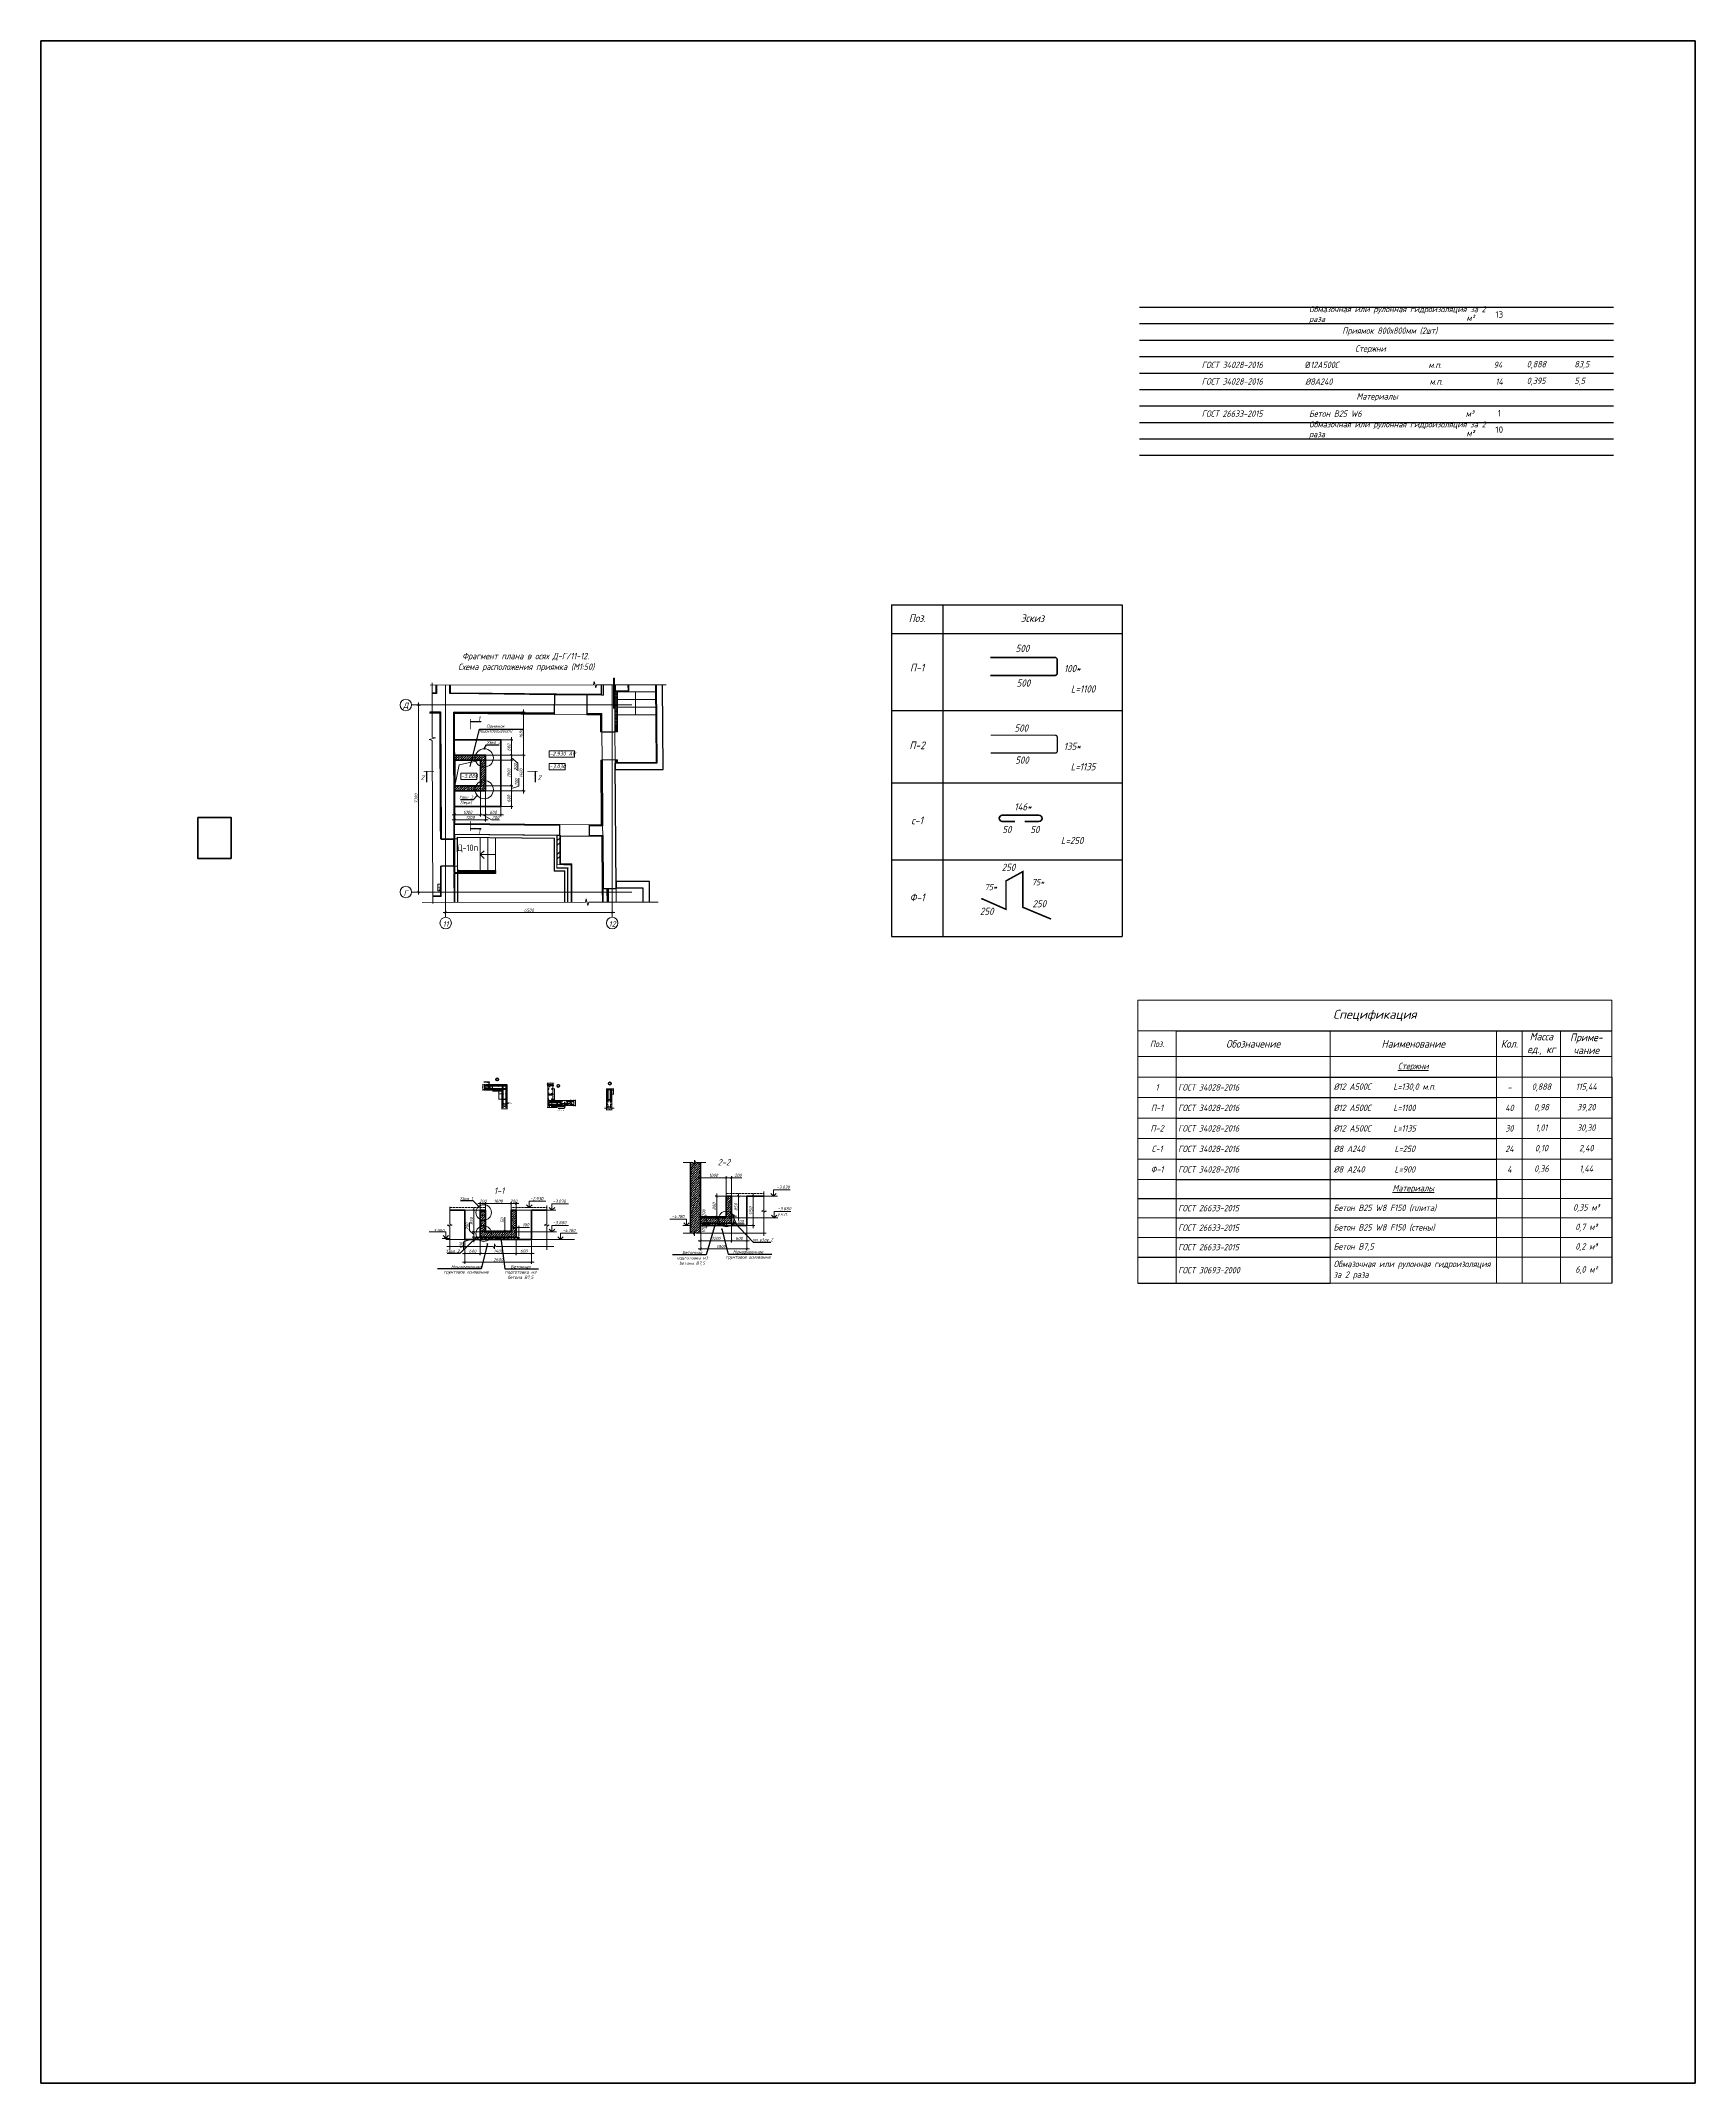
# Model space of a CAD drawing. Header units: millimetres. Extents: x 504091 to 2165846, y 135022 to 442887.
# Drawn here: x 1582989 to 1647549, y 202751 to 282474 of the extents above; entities that cross this region are included whole.
import ezdxf
from ezdxf import colors
from ezdxf.entities.mleader import LeaderData, LeaderLine
from ezdxf.enums import TextEntityAlignment as Align
from ezdxf.math import Vec2, Vec3

# ---------------------------------------------------------------- set-up
doc = ezdxf.new("R2010")
doc.units = ezdxf.units.MM
doc.set_wipeout_variables(frame=1)
for name, pattern in [('ADSK_Линия сетки', [25, 20, -2.5, 0, -2.5]), ('IMPORT-ADSK_Штриховая_ш3 п1_5 _2_', [4.5, 3, -1.5]), ('X-OLP-WSS.OCOG$0$Zig-a-zig-ah', [0]), ('осеваяX2', [4, 2.5, -0.5, 0.5, -0.5])]:
    doc.linetypes.add(name, pattern=pattern)
doc.layers.get('Defpoints').update_dxf_attribs({"color": 255})
for name, color, linetype, lineweight in [('+АР_Вспомогательная', 7, 'Continuous', 9), ('08Арматура', 94, 'Continuous', 35), ('12Арматура', 116, 'Continuous', 40), ('_ Окна', 7, 'Continuous', 30), ('S-STRS', 31, 'Continuous', 9), ('Аннотация', 7, 'Continuous', 9), ('Арматура 12', 26, 'Continuous', 50), ('Арматура 8', 174, 'Continuous', 30), ('Высотные отметки', 7, 'Continuous', 9), ('ЗЕМЛЯ', 114, 'Continuous', 35), ('Лестницы', 7, 'Continuous', 18), ('Марки дверей', 7, 'Continuous', 20), ('Монолит тонкий', 204, 'Continuous', 9), ('Обобщенные модели', 7, 'Continuous', 18), ('Ограждение', 7, 'Continuous', 18), ('Окна', 7, 'Continuous', 18), ('Оси', 165, 'осеваяX2', 13), ('отметки', 7, 'Continuous', 20), ('Перекрытие', 7, 'Continuous', 18), ('Размер', 7, 'Continuous', 13), ('размеры', 7, 'Continuous', 9), ('Размеры (линейные)', 154, 'Continuous', 9), ('Размеры КР', 164, 'Continuous', 9), ('Стены внутренние', 7, 'Continuous', 18), ('Стены наружные', 7, 'Continuous', 18), ('Стены несущие', 7, 'Continuous', 30), ('Стены опалубка', 94, 'Continuous', 50), ('Стены отделка', 7, 'Continuous', 30), ('Стены перегородки', 7, 'Continuous', 30), ('Стены штриховка', 7, 'Continuous', 18), ('Стрелки вверх', 7, 'Continuous', 18), ('Типовые аннотации', 7, 'Continuous', 5), ('Узлы', 7, 'Continuous', 18), ('штрих', 8, 'Continuous', 5), ('Штрих Стены', 7, 'Continuous', 5), ('Штрихока', 8, 'Continuous', 9)]:
    doc.layers.add(name, color=color, linetype=linetype, lineweight=lineweight)
for name, color, linetype in [('PS_Обозначения', 7, 'Continuous'), ('PS_Оси', 7, 'Continuous'), ('SGRAND', 7, 'Continuous'), ('TEXT', 7, 'Continuous'), ('Контур', 7, 'Continuous'), ('Стены внутр.1', 7, 'Continuous'), ('Текст', 7, 'Continuous'), ('Тонкая', 7, 'Continuous'), ('ФВ-5', 7, 'Continuous')]:
    doc.layers.add(name, color=color, linetype=linetype)
doc.layers.add('Линии', color=7, linetype='Continuous', lineweight=9, true_color=0x00a600)
doc.styles.add('GOST 2.304_new', font='isocpeur.ttf', dxfattribs={"width": 0.9, "oblique": 15})
doc.styles.add('GOST Common_2', font='GOST_Common.ttf', dxfattribs={"width": 0.9, "height": 200})
doc.styles.get("Standard").update_dxf_attribs({"font": 'arial.ttf'})
doc.styles.add('М2', font='isocpeui.ttf', dxfattribs={"width": 0.6})
doc.styles.add('Текст_М100', font='GOST_Common Italic.ttf', dxfattribs={"height": 250})
doc.linetypes.add('zem', pattern='A,1.9,[130,ltypeshp.shx,S=2.4,R=135,X=0.5,Y=-1.8],2,[130,ltypeshp.shx,S=2.4,R=135,X=0.5,Y=-1.8],2,[130,ltypeshp.shx,S=2.4,R=135,X=0.5,Y=-1.8],3.8', length=9.7)
doc.dimstyles.new('SPDS 1_10', dxfattribs={"dimscale": 10, "dimtxt": 2.5, "dimasz": 1.77, "dimexe": 1.25, "dimexo": 0.625, "dimtad": 1, "dimdec": 0, "dimrnd": 0.001, "dimtxsty": 'GOST 2.304_new', "dimblk": 'ARCHTICK', "dimcen": 2.5, "dimdle": 2, "dimclrt": 256, "dimadec": 0, "dimazin": 2, "dimtfac": 0.75, "dimtdec": 0, "dimtmove": 1, "dimatfit": 3, "dimfxl": 0, "dimtolj": 1, "dimlwd": 9, "dimlwe": 9, "dimarcsym": 0})
doc.dimstyles.new('SPDS 1_50', dxfattribs={"dimscale": 50, "dimtxt": 2.5, "dimasz": 1.77, "dimexe": 1.25, "dimexo": 0.625, "dimtad": 1, "dimdec": 0, "dimrnd": 0.001, "dimzin": 9, "dimtxsty": 'GOST 2.304_new', "dimblk": 'ARCHTICK', "dimcen": 2.5, "dimdle": 2, "dimclrt": 256, "dimadec": 0, "dimazin": 2, "dimtfac": 0.75, "dimtdec": 0, "dimtmove": 1, "dimatfit": 3, "dimfxl": 0, "dimtolj": 1, "dimlwd": 9, "dimlwe": 9, "dimarcsym": 0})
pattern_1 = [(45, (1549936.697, 236303.27), (-35.35534, 35.35534), []), (135, (1549936.697, 236303.27), (-35.35534, -35.35534), [])]

# ---------------------------------------------------------------- blocks, each defined once
blk = doc.blocks.new('_ArchTick')
at = {"color": 0, "linetype": 'ByBlock', "const_width": 0.15}
blk.add_lwpolyline([(-0.5, -0.5), (0.5, 0.5)], dxfattribs=at)
blk = doc.blocks.new('*D4485')
at = {"layer": 'Defpoints', "color": 0, "lineweight": 20, "ltscale": 0.1, "transparency": 16777216}
for p in [(1599538, 235677), (1600138, 235677), (1600138, 235138)]:
    blk.add_point(p, dxfattribs=at)
at = {"layer": 'Стены внутр.1', "color": 0, "lineweight": 9, "ltscale": 0.1, "transparency": 16777216}
for p, q in [((1599538, 235646), (1599538, 235075)), ((1600138, 235646), (1600138, 235075)), ((1599438, 235138), (1600238, 235138))]:
    blk.add_line(p, q, dxfattribs=at)
at = {"layer": 'Стены внутр.1', "color": 0, "lineweight": 9, "ltscale": 0.1, "transparency": 16777216, "xscale": 88.5, "yscale": 88.5, "zscale": 88.5, "rotation": 180}
blk.add_blockref('_ArchTick', (1599538, 235138), dxfattribs=at)
at = {"layer": 'Стены внутр.1', "color": 0, "lineweight": 9, "ltscale": 0.1, "transparency": 16777216, "xscale": 88.5, "yscale": 88.5, "zscale": 88.5}
blk.add_blockref('_ArchTick', (1600138, 235138), dxfattribs=at)
at = {"layer": 'Стены внутр.1', "lineweight": 0, "ltscale": 0.1, "transparency": 16777216, "insert": (1599838, 235231), "char_height": 125, "attachment_point": 5, "style": 'GOST 2.304_new'}
blk.add_mtext('\\A1;600', dxfattribs=at)
blk = doc.blocks.new('*D4486')
at = {"layer": 'Defpoints', "color": 0, "lineweight": 20, "ltscale": 0.1, "transparency": 16777216}
for p in [(1600138, 235677), (1601538, 235677), (1601538, 235138)]:
    blk.add_point(p, dxfattribs=at)
at = {"layer": 'Стены внутр.1', "color": 0, "lineweight": 9, "ltscale": 0.1, "transparency": 16777216}
for p, q in [((1600138, 235646), (1600138, 235075)), ((1601538, 235646), (1601538, 235075)), ((1600038, 235138), (1601638, 235138))]:
    blk.add_line(p, q, dxfattribs=at)
at = {"layer": 'Стены внутр.1', "color": 0, "lineweight": 9, "ltscale": 0.1, "transparency": 16777216, "xscale": 88.5, "yscale": 88.5, "zscale": 88.5, "rotation": 180}
blk.add_blockref('_ArchTick', (1600138, 235138), dxfattribs=at)
at = {"layer": 'Стены внутр.1', "color": 0, "lineweight": 9, "ltscale": 0.1, "transparency": 16777216, "xscale": 88.5, "yscale": 88.5, "zscale": 88.5}
blk.add_blockref('_ArchTick', (1601538, 235138), dxfattribs=at)
at = {"layer": 'Стены внутр.1', "lineweight": 0, "ltscale": 0.1, "transparency": 16777216, "insert": (1600838, 235231), "char_height": 125, "attachment_point": 5, "style": 'GOST 2.304_new'}
blk.add_mtext('\\A1;1400', dxfattribs=at)
blk = doc.blocks.new('*D4487')
at = {"layer": 'Defpoints', "color": 0, "lineweight": 20, "ltscale": 0.1, "transparency": 16777216}
for p in [(1601538, 235677), (1602138, 235677), (1602138, 235138)]:
    blk.add_point(p, dxfattribs=at)
at = {"layer": 'Стены внутр.1', "color": 0, "lineweight": 9, "ltscale": 0.1, "transparency": 16777216}
for p, q in [((1601538, 235646), (1601538, 235075)), ((1602138, 235646), (1602138, 235075)), ((1601438, 235138), (1602238, 235138))]:
    blk.add_line(p, q, dxfattribs=at)
at = {"layer": 'Стены внутр.1', "color": 0, "lineweight": 9, "ltscale": 0.1, "transparency": 16777216, "xscale": 88.5, "yscale": 88.5, "zscale": 88.5, "rotation": 180}
blk.add_blockref('_ArchTick', (1601538, 235138), dxfattribs=at)
at = {"layer": 'Стены внутр.1', "color": 0, "lineweight": 9, "ltscale": 0.1, "transparency": 16777216, "xscale": 88.5, "yscale": 88.5, "zscale": 88.5}
blk.add_blockref('_ArchTick', (1602138, 235138), dxfattribs=at)
at = {"layer": 'Стены внутр.1', "lineweight": 0, "ltscale": 0.1, "transparency": 16777216, "insert": (1601838, 235231), "char_height": 125, "attachment_point": 5, "style": 'GOST 2.304_new'}
blk.add_mtext('\\A1;600', dxfattribs=at)
blk = doc.blocks.new('*D4481')
at = {"layer": 'Defpoints', "color": 0, "lineweight": 20, "ltscale": 0.1, "transparency": 16777216}
for p in [(1599538, 235380), (1602138, 235380), (1602138, 234801)]:
    blk.add_point(p, dxfattribs=at)
at = {"layer": 'Стены внутр.1', "color": 0, "lineweight": 9, "ltscale": 0.1, "transparency": 16777216}
for p, q in [((1599538, 235349), (1599538, 234739)), ((1602138, 235349), (1602138, 234739)), ((1599438, 234801), (1602238, 234801))]:
    blk.add_line(p, q, dxfattribs=at)
at = {"layer": 'Стены внутр.1', "color": 0, "lineweight": 9, "ltscale": 0.1, "transparency": 16777216, "xscale": 88.5, "yscale": 88.5, "zscale": 88.5, "rotation": 180}
blk.add_blockref('_ArchTick', (1599538, 234801), dxfattribs=at)
at = {"layer": 'Стены внутр.1', "color": 0, "lineweight": 9, "ltscale": 0.1, "transparency": 16777216, "xscale": 88.5, "yscale": 88.5, "zscale": 88.5}
blk.add_blockref('_ArchTick', (1602138, 234801), dxfattribs=at)
at = {"layer": 'Стены внутр.1', "lineweight": 0, "ltscale": 0.1, "transparency": 16777216, "insert": (1600838, 234895), "char_height": 125, "attachment_point": 5, "style": 'GOST 2.304_new'}
blk.add_mtext('\\A1;2600', dxfattribs=at)
blk = doc.blocks.new('*D4488')
at = {"layer": 'Defpoints', "color": 0, "lineweight": 20, "ltscale": 0.1, "transparency": 16777216}
for p in [(1600138, 236827), (1600338, 237083), (1600338, 236827)]:
    blk.add_point(p, dxfattribs=at)
at = {"layer": 'Стены внутр.1', "color": 0, "lineweight": 9, "ltscale": 0.1, "transparency": 16777216}
for p, q in [((1600038, 237083), (1600438, 237083)), ((1600138, 236859), (1600138, 237146)), ((1600338, 236859), (1600338, 237146))]:
    blk.add_line(p, q, dxfattribs=at)
at = {"layer": 'Стены внутр.1', "color": 0, "lineweight": 9, "ltscale": 0.1, "transparency": 16777216, "xscale": 88.5, "yscale": 88.5, "zscale": 88.5, "rotation": 180}
blk.add_blockref('_ArchTick', (1600138, 237083), dxfattribs=at)
at = {"layer": 'Стены внутр.1', "color": 0, "lineweight": 9, "ltscale": 0.1, "transparency": 16777216, "xscale": 88.5, "yscale": 88.5, "zscale": 88.5}
blk.add_blockref('_ArchTick', (1600338, 237083), dxfattribs=at)
at = {"layer": 'Стены внутр.1', "lineweight": 0, "ltscale": 0.1, "transparency": 16777216, "insert": (1600238, 237177), "char_height": 125, "attachment_point": 5, "style": 'GOST 2.304_new'}
blk.add_mtext('\\A1;200', dxfattribs=at)
blk = doc.blocks.new('*D4489')
at = {"layer": 'Defpoints', "color": 0, "lineweight": 20, "ltscale": 0.1, "transparency": 16777216}
for p in [(1600338, 236827), (1601338, 237083), (1601338, 236827)]:
    blk.add_point(p, dxfattribs=at)
at = {"layer": 'Стены внутр.1', "color": 0, "lineweight": 9, "ltscale": 0.1, "transparency": 16777216}
for p, q in [((1600238, 237083), (1601438, 237083)), ((1600338, 236859), (1600338, 237146)), ((1601338, 236859), (1601338, 237146))]:
    blk.add_line(p, q, dxfattribs=at)
at = {"layer": 'Стены внутр.1', "color": 0, "lineweight": 9, "ltscale": 0.1, "transparency": 16777216, "xscale": 88.5, "yscale": 88.5, "zscale": 88.5, "rotation": 180}
blk.add_blockref('_ArchTick', (1600338, 237083), dxfattribs=at)
at = {"layer": 'Стены внутр.1', "color": 0, "lineweight": 9, "ltscale": 0.1, "transparency": 16777216, "xscale": 88.5, "yscale": 88.5, "zscale": 88.5}
blk.add_blockref('_ArchTick', (1601338, 237083), dxfattribs=at)
at = {"layer": 'Стены внутр.1', "lineweight": 0, "ltscale": 0.1, "transparency": 16777216, "insert": (1600838, 237177), "char_height": 125, "attachment_point": 5, "style": 'GOST 2.304_new'}
blk.add_mtext('\\A1;1000', dxfattribs=at)
blk = doc.blocks.new('*D4490')
at = {"layer": 'Defpoints', "color": 0, "lineweight": 20, "ltscale": 0.1, "transparency": 16777216}
for p in [(1601338, 236827), (1601538, 237083), (1601538, 236827)]:
    blk.add_point(p, dxfattribs=at)
at = {"layer": 'Стены внутр.1', "color": 0, "lineweight": 9, "ltscale": 0.1, "transparency": 16777216}
for p, q in [((1601238, 237083), (1601638, 237083)), ((1601338, 236859), (1601338, 237146)), ((1601538, 236859), (1601538, 237146))]:
    blk.add_line(p, q, dxfattribs=at)
at = {"layer": 'Стены внутр.1', "color": 0, "lineweight": 9, "ltscale": 0.1, "transparency": 16777216, "xscale": 88.5, "yscale": 88.5, "zscale": 88.5, "rotation": 180}
blk.add_blockref('_ArchTick', (1601338, 237083), dxfattribs=at)
at = {"layer": 'Стены внутр.1', "color": 0, "lineweight": 9, "ltscale": 0.1, "transparency": 16777216, "xscale": 88.5, "yscale": 88.5, "zscale": 88.5}
blk.add_blockref('_ArchTick', (1601538, 237083), dxfattribs=at)
at = {"layer": 'Стены внутр.1', "lineweight": 0, "ltscale": 0.1, "transparency": 16777216, "insert": (1601438, 237177), "char_height": 125, "attachment_point": 5, "style": 'GOST 2.304_new'}
blk.add_mtext('\\A1;200', dxfattribs=at)
blk = doc.blocks.new('Высотные отметки - Стрелка вверх-1918503-2')
at = {"layer": 'Типовые аннотации'}
for p, q in [((-4142, 11520), (-5442, 11520)), ((-4142, 11020), (-4354, 11232)), ((-4142, 11020), (-4142, 11520)), ((-4142, 11020), (-3930, 11232)), ((-3842, 11020), (-4442, 11020))]:
    blk.add_line(p, q, dxfattribs=at)
blk = doc.blocks.new('*D4482')
at = {"layer": 'Defpoints', "color": 0, "lineweight": 20, "ltscale": 100, "transparency": 16777216}
for p in [(1599887, 235777), (1600038, 235777), (1600338, 235977)]:
    blk.add_point(p, dxfattribs=at)
at = {"layer": 'Размер', "color": 0, "lineweight": 9, "ltscale": 100, "transparency": 16777216}
for p, q in [((1599722, 236040), (1599722, 236350)), ((1599887, 235877), (1599722, 236040)), ((1599887, 236077), (1599887, 235677)), ((1600307, 235977), (1599825, 235977)), ((1600007, 235777), (1599825, 235777))]:
    blk.add_line(p, q, dxfattribs=at)
at = {"layer": 'Размер', "color": 0, "lineweight": 9, "ltscale": 100, "transparency": 16777216, "xscale": 88.5, "yscale": 88.5, "zscale": 88.5}
for p, rotation in [((1599887, 235977), 90), ((1599887, 235777), 270)]:
    blk.add_blockref('_ArchTick', p, dxfattribs=dict(at, rotation=rotation))
at = {"layer": 'Размер', "ltscale": 100, "transparency": 16777216, "insert": (1599628, 236195), "char_height": 125, "attachment_point": 5, "rotation": 90, "style": 'GOST 2.304_new'}
blk.add_mtext('\\A1;200', dxfattribs=at)
blk = doc.blocks.new('*D4483')
at = {"layer": 'Defpoints', "color": 0, "lineweight": 20, "ltscale": 100, "transparency": 16777216}
for p in [(1599887, 235677), (1600038, 235777), (1600038, 235677)]:
    blk.add_point(p, dxfattribs=at)
at = {"layer": 'Размер', "color": 0, "lineweight": 9, "ltscale": 100, "transparency": 16777216}
for p, q in [((1599887, 235727), (1599489, 235595)), ((1599489, 235595), (1599489, 235308)), ((1600007, 235777), (1599825, 235777)), ((1600007, 235677), (1599825, 235677)), ((1599887, 235877), (1599887, 235577))]:
    blk.add_line(p, q, dxfattribs=at)
at = {"layer": 'Размер', "color": 0, "lineweight": 9, "ltscale": 100, "transparency": 16777216, "xscale": 88.5, "yscale": 88.5, "zscale": 88.5}
for p, rotation in [((1599887, 235777), 90), ((1599887, 235677), 270)]:
    blk.add_blockref('_ArchTick', p, dxfattribs=dict(at, rotation=rotation))
at = {"layer": 'Размер', "ltscale": 100, "transparency": 16777216, "insert": (1599395, 235452), "char_height": 125, "attachment_point": 5, "rotation": 90, "style": 'GOST 2.304_new'}
blk.add_mtext('\\A1;100', dxfattribs=at)
blk = doc.blocks.new('_DotSmall')
at = {"color": 0, "linetype": 'ByBlock', "lineweight": 35, "const_width": 0.5}
blk.add_lwpolyline([(-0.0625, 0, 1), (0.0625, 0, 1)], format="xyb", close=True, dxfattribs=at)
blk = doc.blocks.new('*D4484')
at = {"layer": 'Defpoints', "color": 0, "lineweight": 20, "ltscale": 100, "transparency": 16777216}
for p in [(1599887, 236827), (1600138, 236827), (1600066, 235977)]:
    blk.add_point(p, dxfattribs=at)
at = {"layer": 'Размер', "color": 0, "lineweight": 9, "ltscale": 100, "transparency": 16777216}
for p, q in [((1600107, 236827), (1599825, 236827)), ((1599887, 235877), (1599887, 236927)), ((1600035, 235977), (1599825, 235977))]:
    blk.add_line(p, q, dxfattribs=at)
at = {"layer": 'Размер', "color": 0, "lineweight": 9, "ltscale": 100, "transparency": 16777216, "xscale": 88.5, "yscale": 88.5, "zscale": 88.5}
for p, rotation in [((1599887, 236827), 90), ((1599887, 235977), 270)]:
    blk.add_blockref('_ArchTick', p, dxfattribs=dict(at, rotation=rotation))
at = {"layer": 'Размер', "ltscale": 100, "transparency": 16777216, "insert": (1599794, 236402), "char_height": 125, "attachment_point": 5, "rotation": 90, "style": 'GOST 2.304_new'}
blk.add_mtext('\\A1;850', dxfattribs=at)
blk = doc.blocks.new('Ограждение - 40-3256489-План подвала')
at = {"layer": 'Ограждение', "lineweight": 18}
blk.add_arc((0, 0), 20, 39.77476, 140.22524, dxfattribs=at)
blk = doc.blocks.new('Ограждение - 40-3098293-План подвала')
at = {"layer": 'Ограждение', "lineweight": 18}
blk.add_arc((0, 0), 20, 219.77476, 320.22524, dxfattribs=at)
blk = doc.blocks.new('Ограждение - Ограждение-3256397-План подвала')
at = {"layer": 'Ограждение'}
for p, q in [((49186, 13668), (49186, 13708)), ((50201, 13708), (49186, 13708)), ((50201, 13668), (49186, 13668)), ((50801, 13708), (50201, 13708)), ((50801, 13668), (50201, 13668)), ((50801, 13708), (50801, 13668))]:
    blk.add_line(p, q, dxfattribs=at)
for name, p, rotation in [('Ограждение - 40-3098293-План подвала', (49198, 13688), 269.9999999999997), ('Ограждение - 40-3256489-План подвала', (50789, 13688), 269.9999999999993)]:
    blk.add_blockref(name, p, dxfattribs=dict(rotation=rotation))
blk = doc.blocks.new('GM_Отверстие прямоугольное _в плите_ - Отверстие-3906246-План подвала')
at = {"layer": 'Обобщенные модели'}
for p, q in [((-50, -125), (-50, 125)), ((-50, 125), (50, 125)), ((50, 125), (-50, 125)), ((-50, 125), (-50, -125)), ((-50, -125), (-25, 100)), ((-25, 100), (50, 125)), ((50, 125), (50, -125)), ((50, -125), (50, 125)), ((50, -125), (-50, -125)), ((-50, -125), (50, -125))]:
    blk.add_line(p, q, dxfattribs=at)
for start, end in [(360, 180), (180, 360), (60, 165), (300, 360), (195, 270)]:
    blk.add_arc((0, 0), 2.5, start, end, dxfattribs=at)
blk = doc.blocks.new('Тип перил - D40-V5-План подвала')
at = {"layer": 'Ограждение', "flags": 128}
for points in [[(50792, 13788), (50794, 13788), (50796, 13788), (50798, 13787), (50799, 13787), (50801, 13786), (50802, 13785), (50803, 13785), (50804, 13784), (50805, 13783), (50806, 13782), (50807, 13782), (50808, 13781), (50808, 13780), (50809, 13779), (50809, 13779), (50810, 13778), (50810, 13778), (50810, 13777), (50811, 13776), (50811, 13776), (50811, 13775), (50811, 13775), (50811, 13774), (50812, 13774), (50812, 13773), (50812, 13773), (50812, 13773), (50812, 13772), (50812, 13772), (50812, 13771), (50812, 13771), (50812, 13771), (50812, 13770), (50812, 13770), (50812, 13769), (50812, 13769), (50812, 13769), (50812, 13768), (50812, 13768), (50812, 13768)], [(50792, 13748), (50794, 13748), (50796, 13748), (50798, 13749), (50799, 13749), (50801, 13750), (50802, 13750), (50803, 13751), (50804, 13752), (50805, 13753), (50806, 13753), (50807, 13754), (50808, 13755), (50808, 13756), (50809, 13756), (50809, 13757), (50810, 13758), (50810, 13758), (50810, 13759), (50811, 13759), (50811, 13760), (50811, 13760), (50811, 13761), (50811, 13761), (50812, 13762), (50812, 13762), (50812, 13763), (50812, 13763), (50812, 13764), (50812, 13764), (50812, 13764), (50812, 13765), (50812, 13765), (50812, 13766), (50812, 13766), (50812, 13766), (50812, 13767), (50812, 13767), (50812, 13767), (50812, 13768), (50812, 13768)]]:
    blk.add_lwpolyline(points, dxfattribs=at)
blk = doc.blocks.new('Тип перил - Перила_Внутренний_-V6-План подвала')
at = {"layer": 'Ограждение'}
for p, q in [((50190, 13788), (49319, 13788)), ((50190, 13748), (49319, 13748)), ((50190, 13788), (50212, 13788)), ((50190, 13748), (50212, 13748)), ((50801, 13788), (50212, 13788)), ((50801, 13748), (50212, 13748)), ((50801, 13748), (50801, 13788))]:
    blk.add_line(p, q, dxfattribs=at)
blk = doc.blocks.new('Тип перил - Перила_Внутренний_-6625185-План подвала')
at = {"layer": 'Ограждение'}
for p, q in [((55402, 20152), (55402, 20105)), ((55420, 20111), (55424, 20111)), ((55442, 20105), (55442, 20152))]:
    blk.add_line(p, q, dxfattribs=at)
blk = doc.blocks.new('Тип перил - Перила_Внутренний_-V11-План подвала')
at = {"layer": 'Ограждение'}
for p, q in [((55442, 21298), (55402, 21298)), ((55402, 20110), (55402, 21298)), ((55442, 20110), (55442, 21298))]:
    blk.add_line(p, q, dxfattribs=at)
blk = doc.blocks.new('*D4505')
at = {"layer": 'Defpoints', "color": 0, "lineweight": 20, "transparency": 16777216}
for p in [(1598786, 248546), (1605286, 248546), (1605286, 248446)]:
    blk.add_point(p, dxfattribs=at)
at = {"layer": 'размеры', "color": 0, "lineweight": 9, "transparency": 16777216}
for p, q in [((1598686, 248446), (1605386, 248446)), ((1598786, 248515), (1598786, 248384)), ((1605286, 248515), (1605286, 248384))]:
    blk.add_line(p, q, dxfattribs=at)
at = {"layer": 'размеры', "color": 0, "lineweight": 9, "transparency": 16777216, "xscale": 88.5, "yscale": 88.5, "zscale": 88.5, "rotation": 180}
blk.add_blockref('_ArchTick', (1598786, 248446), dxfattribs=at)
at = {"layer": 'размеры', "color": 0, "lineweight": 9, "transparency": 16777216, "xscale": 88.5, "yscale": 88.5, "zscale": 88.5}
blk.add_blockref('_ArchTick', (1605286, 248446), dxfattribs=at)
at = {"layer": 'размеры', "lineweight": 20, "transparency": 16777216, "insert": (1602036, 248540), "char_height": 125, "width": 124.15, "attachment_point": 5, "style": 'GOST 2.304_new'}
blk.add_mtext('\\A1;6500', dxfattribs=at)
blk = doc.blocks.new('*D4516')
at = {"layer": 'Defpoints', "color": 0, "lineweight": 20, "transparency": 16777216}
for p in [(1597830, 256548), (1597730, 249248), (1597830, 249248)]:
    blk.add_point(p, dxfattribs=at)
at = {"layer": 'размеры', "color": 0, "lineweight": 9, "transparency": 16777216}
for p, q in [((1597799, 256548), (1597668, 256548)), ((1597730, 256648), (1597730, 249148)), ((1597799, 249248), (1597668, 249248))]:
    blk.add_line(p, q, dxfattribs=at)
at = {"layer": 'размеры', "color": 0, "lineweight": 9, "transparency": 16777216, "xscale": 88.5, "yscale": 88.5, "zscale": 88.5}
for p, rotation in [((1597730, 256548), 90), ((1597730, 249248), 270)]:
    blk.add_blockref('_ArchTick', p, dxfattribs=dict(at, rotation=rotation))
at = {"layer": 'размеры', "lineweight": 20, "transparency": 16777216, "insert": (1597636, 252898), "char_height": 125, "width": 124.15, "attachment_point": 5, "rotation": 90, "style": 'GOST 2.304_new'}
blk.add_mtext('\\A1;7300', dxfattribs=at)
blk = doc.blocks.new('*D4537')
at = {"layer": 'Defpoints', "color": 0, "lineweight": 20, "ltscale": 0.1, "transparency": 16777216}
for p in [(1608739, 238094), (1608739, 238074), (1609739, 237374)]:
    blk.add_point(p, dxfattribs=at)
at = {"layer": 'Стены внутр.1', "color": 0, "lineweight": 9, "ltscale": 0.1, "transparency": 16777216}
for p, q in [((1609839, 238094), (1608639, 238094)), ((1608739, 238106), (1608739, 238157)), ((1609739, 237406), (1609739, 238157))]:
    blk.add_line(p, q, dxfattribs=at)
at = {"layer": 'Стены внутр.1', "color": 0, "lineweight": 9, "ltscale": 0.1, "transparency": 16777216, "xscale": 88.5, "yscale": 88.5, "zscale": 88.5, "rotation": 180}
blk.add_blockref('_ArchTick', (1608739, 238094), dxfattribs=at)
at = {"layer": 'Стены внутр.1', "color": 0, "lineweight": 9, "ltscale": 0.1, "transparency": 16777216, "xscale": 88.5, "yscale": 88.5, "zscale": 88.5}
blk.add_blockref('_ArchTick', (1609739, 238094), dxfattribs=at)
at = {"layer": 'Стены внутр.1', "lineweight": 0, "ltscale": 0.1, "transparency": 16777216, "insert": (1609239, 238188), "char_height": 125, "attachment_point": 5, "style": 'GOST 2.304_new'}
blk.add_mtext('\\A1;1000', dxfattribs=at)
blk = doc.blocks.new('*D4538')
at = {"layer": 'Defpoints', "color": 0, "lineweight": 20, "ltscale": 0.1, "transparency": 16777216}
for p in [(1609939, 238094), (1609739, 237374), (1609939, 237374)]:
    blk.add_point(p, dxfattribs=at)
at = {"layer": 'Стены внутр.1', "color": 0, "lineweight": 9, "ltscale": 0.1, "transparency": 16777216}
for p, q in [((1609639, 238094), (1610039, 238094)), ((1609739, 237406), (1609739, 238157)), ((1609939, 237406), (1609939, 238157)), ((1610349, 238094), (1609939, 238094))]:
    blk.add_line(p, q, dxfattribs=at)
at = {"layer": 'Стены внутр.1', "color": 0, "lineweight": 9, "ltscale": 0.1, "transparency": 16777216, "xscale": 88.5, "yscale": 88.5, "zscale": 88.5, "rotation": 180}
blk.add_blockref('_ArchTick', (1609739, 238094), dxfattribs=at)
at = {"layer": 'Стены внутр.1', "color": 0, "lineweight": 9, "ltscale": 0.1, "transparency": 16777216, "xscale": 88.5, "yscale": 88.5, "zscale": 88.5}
blk.add_blockref('_ArchTick', (1609939, 238094), dxfattribs=at)
at = {"layer": 'Стены внутр.1', "lineweight": 0, "ltscale": 0.1, "transparency": 16777216, "insert": (1610195, 238188), "char_height": 125, "attachment_point": 5, "style": 'GOST 2.304_new'}
blk.add_mtext('\\A1;200', dxfattribs=at)
blk = doc.blocks.new('*D4539')
at = {"layer": 'Defpoints', "color": 0, "lineweight": 20, "ltscale": 0.1, "transparency": 16777216}
for p in [(1608739, 236224), (1609939, 236324), (1609939, 235632)]:
    blk.add_point(p, dxfattribs=at)
at = {"layer": 'Стены внутр.1', "color": 0, "lineweight": 9, "ltscale": 0.1, "transparency": 16777216}
for p, q in [((1608739, 236193), (1608739, 235570)), ((1609939, 236293), (1609939, 235570)), ((1608639, 235632), (1610039, 235632))]:
    blk.add_line(p, q, dxfattribs=at)
at = {"layer": 'Стены внутр.1', "color": 0, "lineweight": 9, "ltscale": 0.1, "transparency": 16777216, "xscale": 88.5, "yscale": 88.5, "zscale": 88.5, "rotation": 180}
blk.add_blockref('_ArchTick', (1608739, 235632), dxfattribs=at)
at = {"layer": 'Стены внутр.1', "color": 0, "lineweight": 9, "ltscale": 0.1, "transparency": 16777216, "xscale": 88.5, "yscale": 88.5, "zscale": 88.5}
blk.add_blockref('_ArchTick', (1609939, 235632), dxfattribs=at)
at = {"layer": 'Стены внутр.1', "lineweight": 0, "ltscale": 0.1, "transparency": 16777216, "insert": (1609339, 235726), "char_height": 125, "attachment_point": 5, "style": 'GOST 2.304_new'}
blk.add_mtext('\\A1;1200', dxfattribs=at)
blk = doc.blocks.new('*D4540')
at = {"layer": 'Defpoints', "color": 0, "lineweight": 20, "ltscale": 0.1, "transparency": 16777216}
for p in [(1609939, 236224), (1610539, 236224), (1610539, 235632)]:
    blk.add_point(p, dxfattribs=at)
at = {"layer": 'Стены внутр.1', "color": 0, "lineweight": 9, "ltscale": 0.1, "transparency": 16777216}
for p, q in [((1609939, 236193), (1609939, 235570)), ((1610539, 236193), (1610539, 235570)), ((1609839, 235632), (1610639, 235632))]:
    blk.add_line(p, q, dxfattribs=at)
at = {"layer": 'Стены внутр.1', "color": 0, "lineweight": 9, "ltscale": 0.1, "transparency": 16777216, "xscale": 88.5, "yscale": 88.5, "zscale": 88.5, "rotation": 180}
blk.add_blockref('_ArchTick', (1609939, 235632), dxfattribs=at)
at = {"layer": 'Стены внутр.1', "color": 0, "lineweight": 9, "ltscale": 0.1, "transparency": 16777216, "xscale": 88.5, "yscale": 88.5, "zscale": 88.5}
blk.add_blockref('_ArchTick', (1610539, 235632), dxfattribs=at)
at = {"layer": 'Стены внутр.1', "lineweight": 0, "ltscale": 0.1, "transparency": 16777216, "insert": (1610239, 235726), "char_height": 125, "attachment_point": 5, "style": 'GOST 2.304_new'}
blk.add_mtext('\\A1;600', dxfattribs=at)
blk = doc.blocks.new('*D4541')
at = {"layer": 'Defpoints', "color": 0, "lineweight": 20, "ltscale": 0.1, "transparency": 16777216}
for p in [(1609739, 237374), (1609364, 236574), (1609739, 236574)]:
    blk.add_point(p, dxfattribs=at)
at = {"layer": 'Стены внутр.1', "color": 0, "lineweight": 9, "ltscale": 0.1, "transparency": 16777216}
for p, q in [((1609707, 237374), (1609302, 237374)), ((1609364, 237474), (1609364, 236474)), ((1609707, 236574), (1609302, 236574))]:
    blk.add_line(p, q, dxfattribs=at)
at = {"layer": 'Стены внутр.1', "color": 0, "lineweight": 9, "ltscale": 0.1, "transparency": 16777216, "xscale": 88.5, "yscale": 88.5, "zscale": 88.5}
for p, rotation in [((1609364, 237374), 90), ((1609364, 236574), 270)]:
    blk.add_blockref('_ArchTick', p, dxfattribs=dict(at, rotation=rotation))
at = {"layer": 'Стены внутр.1', "lineweight": 0, "ltscale": 0.1, "transparency": 16777216, "insert": (1609271, 236974), "char_height": 125, "attachment_point": 5, "rotation": 90, "style": 'GOST 2.304_new'}
blk.add_mtext('\\A1;800', dxfattribs=at)
blk = doc.blocks.new('*D4533')
at = {"layer": 'Defpoints', "color": 0, "lineweight": 20, "ltscale": 0.1, "transparency": 16777216}
for p in [(1608739, 236142), (1610539, 236142), (1610539, 235318)]:
    blk.add_point(p, dxfattribs=at)
at = {"layer": 'Стены внутр.1', "color": 0, "lineweight": 9, "ltscale": 0.1, "transparency": 16777216}
for p, q in [((1608739, 236110), (1608739, 235255)), ((1610539, 236110), (1610539, 235255)), ((1608639, 235318), (1610639, 235318))]:
    blk.add_line(p, q, dxfattribs=at)
at = {"layer": 'Стены внутр.1', "color": 0, "lineweight": 9, "ltscale": 0.1, "transparency": 16777216, "xscale": 88.5, "yscale": 88.5, "zscale": 88.5, "rotation": 180}
blk.add_blockref('_ArchTick', (1608739, 235318), dxfattribs=at)
at = {"layer": 'Стены внутр.1', "color": 0, "lineweight": 9, "ltscale": 0.1, "transparency": 16777216, "xscale": 88.5, "yscale": 88.5, "zscale": 88.5}
blk.add_blockref('_ArchTick', (1610539, 235318), dxfattribs=at)
at = {"layer": 'Стены внутр.1', "lineweight": 0, "ltscale": 0.1, "transparency": 16777216, "insert": (1609532, 235411), "char_height": 125, "attachment_point": 5, "style": 'GOST 2.304_new'}
blk.add_mtext('\\A1;1800', dxfattribs=at)
blk = doc.blocks.new('*D4542')
at = {"layer": 'Defpoints', "color": 0, "lineweight": 20, "ltscale": 0.1, "transparency": 16777216}
for p in [(1610539, 237374), (1610539, 236224), (1610791, 236224)]:
    blk.add_point(p, dxfattribs=at)
at = {"layer": 'Стены внутр.1', "color": 0, "lineweight": 9, "ltscale": 0.1, "transparency": 16777216}
for p, q in [((1610570, 237374), (1610853, 237374)), ((1610791, 237474), (1610791, 236124)), ((1610570, 236224), (1610853, 236224))]:
    blk.add_line(p, q, dxfattribs=at)
at = {"layer": 'Стены внутр.1', "color": 0, "lineweight": 9, "ltscale": 0.1, "transparency": 16777216, "xscale": 88.5, "yscale": 88.5, "zscale": 88.5}
for p, rotation in [((1610791, 237374), 90), ((1610791, 236224), 270)]:
    blk.add_blockref('_ArchTick', p, dxfattribs=dict(at, rotation=rotation))
at = {"layer": 'Стены внутр.1', "lineweight": 0, "ltscale": 0.1, "transparency": 16777216, "insert": (1610697, 236799), "char_height": 125, "attachment_point": 5, "rotation": 90, "style": 'GOST 2.304_new'}
blk.add_mtext('\\A1;1150', dxfattribs=at)
blk = doc.blocks.new('*D4534')
at = {"layer": 'Defpoints', "color": 0, "lineweight": 20, "ltscale": 100, "transparency": 16777216}
for p in [(1609939, 237374), (1609939, 236524), (1610210, 236524)]:
    blk.add_point(p, dxfattribs=at)
at = {"layer": 'Размер', "color": 0, "lineweight": 9, "ltscale": 100, "transparency": 16777216}
for p, q in [((1609970, 237374), (1610272, 237374)), ((1610210, 237474), (1610210, 236424)), ((1609970, 236524), (1610272, 236524))]:
    blk.add_line(p, q, dxfattribs=at)
at = {"layer": 'Размер', "color": 0, "lineweight": 9, "ltscale": 100, "transparency": 16777216, "xscale": 88.5, "yscale": 88.5, "zscale": 88.5}
for p, rotation in [((1610210, 237374), 90), ((1610210, 236524), 270)]:
    blk.add_blockref('_ArchTick', p, dxfattribs=dict(at, rotation=rotation))
at = {"layer": 'Размер', "ltscale": 100, "transparency": 16777216, "insert": (1610116, 236949), "char_height": 125, "attachment_point": 5, "rotation": 90, "style": 'GOST 2.304_new'}
blk.add_mtext('\\A1;850', dxfattribs=at)
blk = doc.blocks.new('*D4535')
at = {"layer": 'Defpoints', "color": 0, "lineweight": 20, "ltscale": 100, "transparency": 16777216}
for p in [(1608811, 236224), (1608819, 236324), (1608954, 236324)]:
    blk.add_point(p, dxfattribs=at)
at = {"layer": 'Размер', "color": 0, "lineweight": 9, "ltscale": 100, "transparency": 16777216}
for p, q in [((1608843, 236224), (1609016, 236224)), ((1608850, 236324), (1609016, 236324)), ((1608954, 236124), (1608954, 236424))]:
    blk.add_line(p, q, dxfattribs=at)
at = {"layer": 'Размер', "color": 0, "lineweight": 9, "ltscale": 100, "transparency": 16777216, "xscale": 88.5, "yscale": 88.5, "zscale": 88.5}
for p, rotation in [((1608954, 236324), 90), ((1608954, 236224), 270)]:
    blk.add_blockref('_ArchTick', p, dxfattribs=dict(at, rotation=rotation))
at = {"layer": 'Размер', "ltscale": 100, "transparency": 16777216, "insert": (1608853, 236070), "char_height": 125, "attachment_point": 5, "rotation": 90, "style": 'GOST 2.304_new'}
blk.add_mtext('\\A1;100', dxfattribs=at)
blk = doc.blocks.new('*D4536')
at = {"layer": 'Defpoints', "color": 0, "lineweight": 20, "ltscale": 100, "transparency": 16777216}
for p in [(1608819, 236524), (1608819, 236324), (1608954, 236524)]:
    blk.add_point(p, dxfattribs=at)
at = {"layer": 'Размер', "color": 0, "lineweight": 9, "ltscale": 100, "transparency": 16777216}
for p, q in [((1608850, 236524), (1609016, 236524)), ((1608850, 236324), (1609016, 236324)), ((1608954, 236224), (1608954, 236624))]:
    blk.add_line(p, q, dxfattribs=at)
at = {"layer": 'Размер', "color": 0, "lineweight": 9, "ltscale": 100, "transparency": 16777216, "xscale": 88.5, "yscale": 88.5, "zscale": 88.5}
for p, rotation in [((1608954, 236524), 90), ((1608954, 236324), 270)]:
    blk.add_blockref('_ArchTick', p, dxfattribs=dict(at, rotation=rotation))
at = {"layer": 'Размер', "ltscale": 100, "transparency": 16777216, "insert": (1608860, 236717), "char_height": 125, "attachment_point": 5, "rotation": 90, "style": 'GOST 2.304_new'}
blk.add_mtext('\\A1;200', dxfattribs=at)
blk = doc.blocks.new('*D4545')
at = {"layer": 'Defpoints', "color": 0, "lineweight": 20, "transparency": 16777216}
for p in [(1599143, 253391), (1600143, 253408), (1600143, 252265)]:
    blk.add_point(p, dxfattribs=at)
at = {"layer": 'Размеры КР', "color": 0, "lineweight": 9, "transparency": 16777216}
for p, q in [((1599143, 253360), (1599143, 252202)), ((1600143, 253377), (1600143, 252202)), ((1599043, 252265), (1600243, 252265))]:
    blk.add_line(p, q, dxfattribs=at)
at = {"layer": 'Размеры КР', "color": 0, "lineweight": 9, "transparency": 16777216, "xscale": 88.5, "yscale": 88.5, "zscale": 88.5, "rotation": 180}
blk.add_blockref('_ArchTick', (1599143, 252265), dxfattribs=at)
at = {"layer": 'Размеры КР', "color": 0, "lineweight": 9, "transparency": 16777216, "xscale": 88.5, "yscale": 88.5, "zscale": 88.5}
blk.add_blockref('_ArchTick', (1600143, 252265), dxfattribs=at)
at = {"layer": 'Размеры КР', "lineweight": 20, "transparency": 16777216, "insert": (1599643, 252358), "char_height": 125, "attachment_point": 5, "style": 'GOST 2.304_new'}
blk.add_mtext('\\A1;1000', dxfattribs=at)
blk = doc.blocks.new('*D4546')
at = {"layer": 'Defpoints', "color": 0, "lineweight": 20, "transparency": 16777216}
for p in [(1600143, 253408), (1600343, 253215), (1600343, 252265)]:
    blk.add_point(p, dxfattribs=at)
at = {"layer": 'Размеры КР', "color": 0, "lineweight": 9, "transparency": 16777216}
for p, q in [((1600143, 253377), (1600143, 252202)), ((1600343, 253183), (1600343, 252202)), ((1600043, 252265), (1600443, 252265)), ((1600243, 252265), (1600580, 252061)), ((1600580, 252061), (1600889, 252061))]:
    blk.add_line(p, q, dxfattribs=at)
at = {"layer": 'Размеры КР', "color": 0, "lineweight": 9, "transparency": 16777216, "xscale": 88.5, "yscale": 88.5, "zscale": 88.5, "rotation": 180}
blk.add_blockref('_ArchTick', (1600143, 252265), dxfattribs=at)
at = {"layer": 'Размеры КР', "color": 0, "lineweight": 9, "transparency": 16777216, "xscale": 88.5, "yscale": 88.5, "zscale": 88.5}
blk.add_blockref('_ArchTick', (1600343, 252265), dxfattribs=at)
at = {"layer": 'Размеры КР', "lineweight": 20, "transparency": 16777216, "insert": (1600734, 252155), "char_height": 125, "attachment_point": 5, "style": 'GOST 2.304_new'}
blk.add_mtext('\\A1;200', dxfattribs=at)
blk = doc.blocks.new('*D4547')
at = {"layer": 'Defpoints', "color": 0, "lineweight": 20, "transparency": 16777216}
for p in [(1600343, 253215), (1600943, 253191), (1600943, 252265)]:
    blk.add_point(p, dxfattribs=at)
at = {"layer": 'Размеры КР', "color": 0, "lineweight": 9, "transparency": 16777216}
for p, q in [((1600343, 253183), (1600343, 252202)), ((1600943, 253159), (1600943, 252202)), ((1600243, 252265), (1601043, 252265))]:
    blk.add_line(p, q, dxfattribs=at)
at = {"layer": 'Размеры КР', "color": 0, "lineweight": 9, "transparency": 16777216, "xscale": 88.5, "yscale": 88.5, "zscale": 88.5, "rotation": 180}
blk.add_blockref('_ArchTick', (1600343, 252265), dxfattribs=at)
at = {"layer": 'Размеры КР', "color": 0, "lineweight": 9, "transparency": 16777216, "xscale": 88.5, "yscale": 88.5, "zscale": 88.5}
blk.add_blockref('_ArchTick', (1600943, 252265), dxfattribs=at)
at = {"layer": 'Размеры КР', "lineweight": 20, "transparency": 16777216, "insert": (1600643, 252358), "char_height": 125, "attachment_point": 5, "style": 'GOST 2.304_new'}
blk.add_mtext('\\A1;600', dxfattribs=at)
blk = doc.blocks.new('*D4548')
at = {"layer": 'Defpoints', "color": 0, "lineweight": 20, "transparency": 16777216}
for p in [(1600343, 253191), (1601350, 253191), (1600673, 252591)]:
    blk.add_point(p, dxfattribs=at)
at = {"layer": 'Размеры КР', "color": 0, "lineweight": 9, "transparency": 16777216}
for p, q in [((1600374, 253191), (1601413, 253191)), ((1601350, 252491), (1601350, 253291)), ((1600704, 252591), (1601413, 252591))]:
    blk.add_line(p, q, dxfattribs=at)
at = {"layer": 'Размеры КР', "color": 0, "lineweight": 9, "transparency": 16777216, "xscale": 88.5, "yscale": 88.5, "zscale": 88.5}
for p, rotation in [((1601350, 253191), 90), ((1601350, 252591), 270)]:
    blk.add_blockref('_ArchTick', p, dxfattribs=dict(at, rotation=rotation))
at = {"layer": 'Размеры КР', "lineweight": 20, "transparency": 16777216, "insert": (1601257, 252891), "char_height": 125, "attachment_point": 5, "rotation": 90, "style": 'GOST 2.304_new'}
blk.add_mtext('\\A1;600', dxfattribs=at)
blk = doc.blocks.new('*D4549')
at = {"layer": 'Defpoints', "color": 0, "lineweight": 20, "transparency": 16777216}
for p in [(1600143, 253391), (1600343, 253191), (1601350, 253391)]:
    blk.add_point(p, dxfattribs=at)
at = {"layer": 'Размеры КР', "color": 0, "lineweight": 9, "transparency": 16777216}
for p, q in [((1601647, 253380), (1601647, 253690)), ((1600174, 253391), (1601413, 253391)), ((1600374, 253191), (1601413, 253191)), ((1601350, 253091), (1601350, 253491)), ((1601350, 253291), (1601647, 253380))]:
    blk.add_line(p, q, dxfattribs=at)
at = {"layer": 'Размеры КР', "color": 0, "lineweight": 9, "transparency": 16777216, "xscale": 88.5, "yscale": 88.5, "zscale": 88.5}
for p, rotation in [((1601350, 253391), 90), ((1601350, 253191), 270)]:
    blk.add_blockref('_ArchTick', p, dxfattribs=dict(at, rotation=rotation))
at = {"layer": 'Размеры КР', "lineweight": 20, "transparency": 16777216, "insert": (1601553, 253535), "char_height": 125, "attachment_point": 5, "rotation": 90, "style": 'GOST 2.304_new'}
blk.add_mtext('\\A1;200', dxfattribs=at)
blk = doc.blocks.new('*D4550')
at = {"layer": 'Defpoints', "color": 0, "lineweight": 20, "transparency": 16777216}
for p in [(1600143, 254391), (1601350, 254391), (1600143, 253391)]:
    blk.add_point(p, dxfattribs=at)
at = {"layer": 'Размеры КР', "color": 0, "lineweight": 9, "transparency": 16777216}
for p, q in [((1600174, 254391), (1601413, 254391)), ((1601350, 253291), (1601350, 254491)), ((1600174, 253391), (1601413, 253391))]:
    blk.add_line(p, q, dxfattribs=at)
at = {"layer": 'Размеры КР', "color": 0, "lineweight": 9, "transparency": 16777216, "xscale": 88.5, "yscale": 88.5, "zscale": 88.5}
for p, rotation in [((1601350, 254391), 90), ((1601350, 253391), 270)]:
    blk.add_blockref('_ArchTick', p, dxfattribs=dict(at, rotation=rotation))
at = {"layer": 'Размеры КР', "lineweight": 20, "transparency": 16777216, "insert": (1601257, 253891), "char_height": 125, "attachment_point": 5, "rotation": 90, "style": 'GOST 2.304_new'}
blk.add_mtext('\\A1;1000', dxfattribs=at)
blk = doc.blocks.new('*D4551')
at = {"layer": 'Defpoints', "color": 0, "lineweight": 20, "transparency": 16777216}
for p in [(1600143, 254391), (1600221, 254591), (1601350, 254591)]:
    blk.add_point(p, dxfattribs=at)
at = {"layer": 'Размеры КР', "color": 0, "lineweight": 9, "transparency": 16777216}
for p, q in [((1600174, 254391), (1601413, 254391)), ((1600252, 254591), (1601413, 254591)), ((1601350, 254291), (1601350, 254691)), ((1601350, 254491), (1601605, 254282)), ((1601605, 254282), (1601605, 253972))]:
    blk.add_line(p, q, dxfattribs=at)
at = {"layer": 'Размеры КР', "color": 0, "lineweight": 9, "transparency": 16777216, "xscale": 88.5, "yscale": 88.5, "zscale": 88.5}
for p, rotation in [((1601350, 254591), 90), ((1601350, 254391), 270)]:
    blk.add_blockref('_ArchTick', p, dxfattribs=dict(at, rotation=rotation))
at = {"layer": 'Размеры КР', "lineweight": 20, "transparency": 16777216, "insert": (1601511, 254127), "char_height": 125, "attachment_point": 5, "rotation": 90, "style": 'GOST 2.304_new'}
blk.add_mtext('\\A1;200', dxfattribs=at)
blk = doc.blocks.new('*D4552')
at = {"layer": 'Defpoints', "color": 0, "lineweight": 20, "transparency": 16777216}
for p in [(1600459, 255191), (1601350, 255191), (1600221, 254591)]:
    blk.add_point(p, dxfattribs=at)
at = {"layer": 'Размеры КР', "color": 0, "lineweight": 9, "transparency": 16777216}
for p, q in [((1600490, 255191), (1601413, 255191)), ((1601350, 254491), (1601350, 255291)), ((1600252, 254591), (1601413, 254591))]:
    blk.add_line(p, q, dxfattribs=at)
at = {"layer": 'Размеры КР', "color": 0, "lineweight": 9, "transparency": 16777216, "xscale": 88.5, "yscale": 88.5, "zscale": 88.5}
for p, rotation in [((1601350, 255191), 90), ((1601350, 254591), 270)]:
    blk.add_blockref('_ArchTick', p, dxfattribs=dict(at, rotation=rotation))
at = {"layer": 'Размеры КР', "lineweight": 20, "transparency": 16777216, "insert": (1601257, 254891), "char_height": 125, "attachment_point": 5, "rotation": 90, "style": 'GOST 2.304_new'}
blk.add_mtext('\\A1;600', dxfattribs=at)
blk = doc.blocks.new('*D4553')
at = {"layer": 'Defpoints', "color": 0, "lineweight": 20, "ltscale": 50, "transparency": 16777216}
for p in [(1601139, 240976), (1601139, 240831), (1601184, 240887)]:
    blk.add_point(p, dxfattribs=at)
at = {"layer": 'размеры', "color": 0, "lineweight": 9, "ltscale": 50, "transparency": 16777216}
for p, q in [((1601204, 240831), (1601119, 240831)), ((1601139, 240970), (1601139, 240819)), ((1601184, 240881), (1601184, 240819))]:
    blk.add_line(p, q, dxfattribs=at)
at = {"layer": 'размеры', "color": 0, "lineweight": 9, "ltscale": 50, "transparency": 16777216, "xscale": 17.7, "yscale": 17.7, "zscale": 17.7, "rotation": 180}
blk.add_blockref('_ArchTick', (1601139, 240831), dxfattribs=at)
at = {"layer": 'размеры', "color": 0, "lineweight": 9, "ltscale": 50, "transparency": 16777216, "xscale": 17.7, "yscale": 17.7, "zscale": 17.7}
blk.add_blockref('_ArchTick', (1601184, 240831), dxfattribs=at)
at = {"layer": 'размеры', "ltscale": 50, "transparency": 16777216, "insert": (1601162, 240850), "char_height": 25, "attachment_point": 5, "style": 'GOST 2.304_new'}
blk.add_mtext('\\A1;45', dxfattribs=at)
blk = doc.blocks.new('*D4554')
at = {"layer": 'Defpoints', "color": 0, "lineweight": 20, "ltscale": 50, "transparency": 16777216}
for p in [(1600984, 240887), (1600984, 240831), (1601029, 240976)]:
    blk.add_point(p, dxfattribs=at)
at = {"layer": 'размеры', "color": 0, "lineweight": 9, "ltscale": 50, "transparency": 16777216}
for p, q in [((1601049, 240831), (1600964, 240831)), ((1600984, 240881), (1600984, 240819)), ((1601029, 240970), (1601029, 240819))]:
    blk.add_line(p, q, dxfattribs=at)
at = {"layer": 'размеры', "color": 0, "lineweight": 9, "ltscale": 50, "transparency": 16777216, "xscale": 17.7, "yscale": 17.7, "zscale": 17.7, "rotation": 180}
blk.add_blockref('_ArchTick', (1600984, 240831), dxfattribs=at)
at = {"layer": 'размеры', "color": 0, "lineweight": 9, "ltscale": 50, "transparency": 16777216, "xscale": 17.7, "yscale": 17.7, "zscale": 17.7}
blk.add_blockref('_ArchTick', (1601029, 240831), dxfattribs=at)
at = {"layer": 'размеры', "ltscale": 50, "transparency": 16777216, "insert": (1601007, 240850), "char_height": 25, "attachment_point": 5, "style": 'GOST 2.304_new'}
blk.add_mtext('\\A1;45', dxfattribs=at)
blk = doc.blocks.new('*D4555')
at = {"layer": 'Defpoints', "color": 0, "lineweight": 20, "ltscale": 50, "transparency": 16777216}
for p in [(1600829, 241566), (1601029, 241566), (1600829, 241470)]:
    blk.add_point(p, dxfattribs=at)
at = {"layer": 'размеры', "color": 0, "lineweight": 9, "ltscale": 50, "transparency": 16777216}
for p, q in [((1600829, 241560), (1600829, 241458)), ((1601029, 241560), (1601029, 241458)), ((1601049, 241470), (1600809, 241470))]:
    blk.add_line(p, q, dxfattribs=at)
at = {"layer": 'размеры', "color": 0, "lineweight": 9, "ltscale": 50, "transparency": 16777216, "xscale": 17.7, "yscale": 17.7, "zscale": 17.7, "rotation": 180}
blk.add_blockref('_ArchTick', (1600829, 241470), dxfattribs=at)
at = {"layer": 'размеры', "color": 0, "lineweight": 9, "ltscale": 50, "transparency": 16777216, "xscale": 17.7, "yscale": 17.7, "zscale": 17.7}
blk.add_blockref('_ArchTick', (1601029, 241470), dxfattribs=at)
at = {"layer": 'размеры', "ltscale": 50, "transparency": 16777216, "insert": (1600929, 241489), "char_height": 25, "attachment_point": 5, "style": 'GOST 2.304_new'}
blk.add_mtext('\\A1;200', dxfattribs=at)
blk = doc.blocks.new('*D4556')
at = {"layer": 'Defpoints', "color": 0, "lineweight": 20, "ltscale": 50, "transparency": 16777216}
for p in [(1600629, 241566), (1600829, 241566), (1600629, 241470)]:
    blk.add_point(p, dxfattribs=at)
at = {"layer": 'размеры', "color": 0, "lineweight": 9, "ltscale": 50, "transparency": 16777216}
for p, q in [((1600629, 241560), (1600629, 241458)), ((1600829, 241560), (1600829, 241458)), ((1600849, 241470), (1600609, 241470))]:
    blk.add_line(p, q, dxfattribs=at)
at = {"layer": 'размеры', "color": 0, "lineweight": 9, "ltscale": 50, "transparency": 16777216, "xscale": 17.7, "yscale": 17.7, "zscale": 17.7, "rotation": 180}
blk.add_blockref('_ArchTick', (1600629, 241470), dxfattribs=at)
at = {"layer": 'размеры', "color": 0, "lineweight": 9, "ltscale": 50, "transparency": 16777216, "xscale": 17.7, "yscale": 17.7, "zscale": 17.7}
blk.add_blockref('_ArchTick', (1600829, 241470), dxfattribs=at)
at = {"layer": 'размеры', "ltscale": 50, "transparency": 16777216, "insert": (1600729, 241489), "char_height": 25, "attachment_point": 5, "style": 'GOST 2.304_new'}
blk.add_mtext('\\A1;200', dxfattribs=at)
blk = doc.blocks.new('*D4557')
at = {"layer": 'Defpoints', "color": 0, "lineweight": 20, "ltscale": 50, "transparency": 16777216}
for p in [(1601029, 241566), (1600863, 241366), (1601029, 241366)]:
    blk.add_point(p, dxfattribs=at)
at = {"layer": 'размеры', "color": 0, "lineweight": 9, "ltscale": 50, "transparency": 16777216}
for p, q in [((1601023, 241566), (1600850, 241566)), ((1600863, 241586), (1600863, 241346)), ((1601023, 241366), (1600850, 241366))]:
    blk.add_line(p, q, dxfattribs=at)
at = {"layer": 'размеры', "color": 0, "lineweight": 9, "ltscale": 50, "transparency": 16777216, "xscale": 17.7, "yscale": 17.7, "zscale": 17.7}
for p, rotation in [((1600863, 241566), 90), ((1600863, 241366), 270)]:
    blk.add_blockref('_ArchTick', p, dxfattribs=dict(at, rotation=rotation))
at = {"layer": 'размеры', "ltscale": 50, "transparency": 16777216, "insert": (1600844, 241440), "char_height": 25, "attachment_point": 5, "rotation": 90, "style": 'GOST 2.304_new'}
blk.add_mtext('\\A1;200', dxfattribs=at)
blk = doc.blocks.new('*D4558')
at = {"layer": 'Defpoints', "color": 0, "lineweight": 20, "ltscale": 50, "transparency": 16777216}
for p in [(1600863, 241166), (1601029, 241366), (1601029, 241166)]:
    blk.add_point(p, dxfattribs=at)
at = {"layer": 'размеры', "color": 0, "lineweight": 9, "ltscale": 50, "transparency": 16777216}
for p, q in [((1601023, 241366), (1600850, 241366)), ((1601023, 241166), (1600850, 241166)), ((1600863, 241386), (1600863, 241146))]:
    blk.add_line(p, q, dxfattribs=at)
at = {"layer": 'размеры', "color": 0, "lineweight": 9, "ltscale": 50, "transparency": 16777216, "xscale": 17.7, "yscale": 17.7, "zscale": 17.7}
for p, rotation in [((1600863, 241366), 90), ((1600863, 241166), 270)]:
    blk.add_blockref('_ArchTick', p, dxfattribs=dict(at, rotation=rotation))
at = {"layer": 'размеры', "ltscale": 50, "transparency": 16777216, "insert": (1600844, 241266), "char_height": 25, "attachment_point": 5, "rotation": 90, "style": 'GOST 2.304_new'}
blk.add_mtext('\\A1;200', dxfattribs=at)
blk = doc.blocks.new('*D4559')
at = {"layer": 'Defpoints', "color": 0, "lineweight": 20, "ltscale": 50, "transparency": 16777216}
for p in [(1600297, 241721), (1600353, 241721), (1600439, 241676)]:
    blk.add_point(p, dxfattribs=at)
at = {"layer": 'размеры', "color": 0, "lineweight": 9, "ltscale": 50, "transparency": 16777216}
for p, q in [((1600347, 241721), (1600284, 241721)), ((1600433, 241676), (1600284, 241676)), ((1600297, 241656), (1600297, 241741))]:
    blk.add_line(p, q, dxfattribs=at)
at = {"layer": 'размеры', "color": 0, "lineweight": 9, "ltscale": 50, "transparency": 16777216, "xscale": 17.7, "yscale": 17.7, "zscale": 17.7}
for p, rotation in [((1600297, 241721), 90), ((1600297, 241676), 270)]:
    blk.add_blockref('_ArchTick', p, dxfattribs=dict(at, rotation=rotation))
at = {"layer": 'размеры', "ltscale": 50, "transparency": 16777216, "insert": (1600278, 241698), "char_height": 25, "attachment_point": 5, "rotation": 90, "style": 'GOST 2.304_new'}
blk.add_mtext('\\A1;45', dxfattribs=at)
blk = doc.blocks.new('*D4560')
at = {"layer": 'Defpoints', "color": 0, "lineweight": 20, "ltscale": 50, "transparency": 16777216}
for p in [(1600439, 241566), (1600297, 241521), (1600332, 241521)]:
    blk.add_point(p, dxfattribs=at)
at = {"layer": 'размеры', "color": 0, "lineweight": 9, "ltscale": 50, "transparency": 16777216}
for p, q in [((1600433, 241566), (1600284, 241566)), ((1600297, 241586), (1600297, 241501)), ((1600326, 241521), (1600284, 241521))]:
    blk.add_line(p, q, dxfattribs=at)
at = {"layer": 'размеры', "color": 0, "lineweight": 9, "ltscale": 50, "transparency": 16777216, "xscale": 17.7, "yscale": 17.7, "zscale": 17.7}
for p, rotation in [((1600297, 241566), 90), ((1600297, 241521), 270)]:
    blk.add_blockref('_ArchTick', p, dxfattribs=dict(at, rotation=rotation))
at = {"layer": 'размеры', "ltscale": 50, "transparency": 16777216, "insert": (1600278, 241544), "char_height": 25, "attachment_point": 5, "rotation": 90, "style": 'GOST 2.304_new'}
blk.add_mtext('\\A1;45', dxfattribs=at)
blk = doc.blocks.new('*U4428')
blk.add_wipeout([(35, 11), (35, 19), (11, 19), (6, 18), (2, 16), (-2, 13), (-5, 9), (-7, 5), (-8, 0), (-7, -5), (-5, -10), (-2, -13), (2, -16), (6, -18), (11, -19), (142, -19), (147, -18), (152, -16), (156, -13), (159, -10), (161, -5), (161, 0), (161, 5), (159, 9), (156, 13), (152, 16), (147, 18), (142, 19), (118, 19), (118, 11), (142, 11), (145, 11), (148, 10), (150, 8), (152, 5), (153, 3), (153, 0), (153, -3), (152, -6), (150, -8), (148, -10), (145, -11), (142, -11), (11, -11), (8, -11), (5, -10), (3, -8), (1, -6), (0, -3), (0, 0), (0, 3), (1, 5), (3, 8), (5, 10), (8, 11), (11, 11)])
for p, q in [((-8, 0), (-7, 5)), ((-7, -5), (-8, 0)), ((-7, 5), (-5, 9)), ((-5, 9), (-2, 13)), ((-2, 13), (2, 16)), ((2, 16), (6, 18)), ((6, 18), (11, 19)), ((35, 19), (11, 19)), ((11, 11), (35, 11)), ((35, 11), (35, 19)), ((118, 19), (142, 19)), ((118, 11), (118, 19)), ((142, 11), (118, 11)), ((147, 18), (142, 19)), ((152, 16), (147, 18)), ((156, 13), (152, 16)), ((159, 9), (156, 13)), ((161, 5), (159, 9)), ((161, 0), (161, 5)), ((-5, -10), (-7, -5)), ((-2, -13), (-5, -10)), ((2, -16), (-2, -13)), ((6, -18), (2, -16)), ((11, -19), (6, -18)), ((11, -19), (142, -19)), ((142, -19), (147, -18)), ((147, -18), (152, -16)), ((152, -16), (156, -13)), ((156, -13), (159, -10)), ((159, -10), (161, -5)), ((161, -5), (161, 0))]:
    blk.add_line(p, q)
at = {"color": 0, "linetype": 'ByBlock', "lineweight": -2}
for p, q in [((0, 3), (1, 5)), ((0, 0), (0, 3)), ((1, 5), (3, 8)), ((3, 8), (5, 10)), ((5, 10), (8, 11)), ((8, 11), (11, 11)), ((145, 11), (142, 11)), ((148, 10), (145, 11)), ((150, 8), (148, 10)), ((152, 5), (150, 8)), ((153, 3), (152, 5)), ((153, 0), (153, 3)), ((0, -3), (0, 0)), ((1, -6), (0, -3)), ((3, -8), (1, -6)), ((5, -10), (3, -8)), ((8, -11), (5, -10)), ((11, -11), (8, -11)), ((11, -11), (142, -11)), ((142, -11), (145, -11)), ((145, -11), (148, -10)), ((148, -10), (150, -8)), ((150, -8), (152, -6)), ((152, -6), (153, -3)), ((153, -3), (153, 0))]:
    blk.add_line(p, q, dxfattribs=at)
blk = doc.blocks.new('*U4427')
blk.add_wipeout([(35, 11), (35, 19), (11, 19), (6, 18), (1, 16), (-2, 13), (-5, 9), (-7, 5), (-8, 0), (-7, -5), (-5, -10), (-2, -13), (1, -16), (6, -18), (11, -19), (147, -19), (152, -18), (157, -16), (161, -13), (164, -10), (166, -5), (166, 0), (166, 5), (164, 9), (161, 13), (157, 16), (152, 18), (147, 19), (123, 19), (123, 11), (147, 11), (150, 11), (153, 10), (155, 8), (157, 5), (158, 3), (158, 0), (158, -3), (157, -6), (155, -8), (153, -10), (150, -11), (147, -11), (11, -11), (8, -11), (5, -10), (3, -8), (1, -6), (0, -3), (0, 0), (0, 3), (1, 5), (3, 8), (5, 10), (8, 11), (11, 11)])
for p, q in [((-8, 0), (-7, 5)), ((-7, -5), (-8, 0)), ((-7, 5), (-5, 9)), ((-5, 9), (-2, 13)), ((-2, 13), (1, 16)), ((1, 16), (6, 18)), ((6, 18), (11, 19)), ((35, 19), (11, 19)), ((11, 11), (35, 11)), ((35, 11), (35, 19)), ((123, 19), (147, 19)), ((123, 11), (123, 19)), ((147, 11), (123, 11)), ((152, 18), (147, 19)), ((157, 16), (152, 18)), ((161, 13), (157, 16)), ((164, 9), (161, 13)), ((166, 5), (164, 9)), ((166, 0), (166, 5)), ((-5, -10), (-7, -5)), ((-2, -13), (-5, -10)), ((1, -16), (-2, -13)), ((6, -18), (1, -16)), ((11, -19), (6, -18)), ((11, -19), (147, -19)), ((147, -19), (152, -18)), ((152, -18), (157, -16)), ((157, -16), (161, -13)), ((161, -13), (164, -10)), ((164, -10), (166, -5)), ((166, -5), (166, 0))]:
    blk.add_line(p, q)
at = {"color": 0, "linetype": 'ByBlock', "lineweight": -2}
for p, q in [((0, 3), (1, 5)), ((0, 0), (0, 3)), ((1, 5), (3, 8)), ((3, 8), (5, 10)), ((5, 10), (8, 11)), ((8, 11), (11, 11)), ((150, 11), (147, 11)), ((153, 10), (150, 11)), ((155, 8), (153, 10)), ((157, 5), (155, 8)), ((158, 3), (157, 5)), ((158, 0), (158, 3)), ((0, -3), (0, 0)), ((1, -6), (0, -3)), ((3, -8), (1, -6)), ((5, -10), (3, -8)), ((8, -11), (5, -10)), ((11, -11), (8, -11)), ((11, -11), (147, -11)), ((147, -11), (150, -11)), ((150, -11), (153, -10)), ((153, -10), (155, -8)), ((155, -8), (157, -6)), ((157, -6), (158, -3)), ((158, -3), (158, 0))]:
    blk.add_line(p, q, dxfattribs=at)
blk = doc.blocks.new('*D4561')
at = {"layer": 'Defpoints', "color": 0, "lineweight": 20, "ltscale": 50, "transparency": 16777216}
for p in [(1600240, 241721), (1600353, 241721), (1600353, 241521)]:
    blk.add_point(p, dxfattribs=at)
at = {"layer": 'размеры', "color": 0, "lineweight": 9, "ltscale": 50, "transparency": 16777216}
for p, q in [((1600347, 241721), (1600227, 241721)), ((1600240, 241501), (1600240, 241741)), ((1600347, 241521), (1600227, 241521))]:
    blk.add_line(p, q, dxfattribs=at)
at = {"layer": 'размеры', "color": 0, "lineweight": 9, "ltscale": 50, "transparency": 16777216, "xscale": 17.7, "yscale": 17.7, "zscale": 17.7}
for p, rotation in [((1600240, 241721), 90), ((1600240, 241521), 270)]:
    blk.add_blockref('_ArchTick', p, dxfattribs=dict(at, rotation=rotation))
at = {"layer": 'размеры', "ltscale": 50, "transparency": 16777216, "insert": (1600221, 241621), "char_height": 25, "attachment_point": 5, "rotation": 90, "style": 'GOST 2.304_new'}
blk.add_mtext('\\A1;200', dxfattribs=at)
blk = doc.blocks.new('*D4562')
at = {"layer": 'Defpoints', "color": 0, "lineweight": 20, "ltscale": 50, "transparency": 16777216}
for p in [(1600984, 240864), (1601184, 240864), (1601184, 240783)]:
    blk.add_point(p, dxfattribs=at)
at = {"layer": 'размеры', "color": 0, "lineweight": 9, "ltscale": 50, "transparency": 16777216}
for p, q in [((1600964, 240783), (1601204, 240783)), ((1600984, 240857), (1600984, 240771)), ((1601184, 240857), (1601184, 240771))]:
    blk.add_line(p, q, dxfattribs=at)
at = {"layer": 'размеры', "color": 0, "lineweight": 9, "ltscale": 50, "transparency": 16777216, "xscale": 17.7, "yscale": 17.7, "zscale": 17.7, "rotation": 180}
blk.add_blockref('_ArchTick', (1600984, 240783), dxfattribs=at)
at = {"layer": 'размеры', "color": 0, "lineweight": 9, "ltscale": 50, "transparency": 16777216, "xscale": 17.7, "yscale": 17.7, "zscale": 17.7}
blk.add_blockref('_ArchTick', (1601184, 240783), dxfattribs=at)
at = {"layer": 'размеры', "ltscale": 50, "transparency": 16777216, "insert": (1601084, 240802), "char_height": 25, "attachment_point": 5, "style": 'GOST 2.304_new'}
blk.add_mtext('\\A1;200', dxfattribs=at)
blk = doc.blocks.new('*D4563')
at = {"layer": 'Defpoints', "color": 0, "lineweight": 20, "ltscale": 100, "transparency": 16777216}
for p in [(1600297, 241566), (1600320, 241676), (1600320, 241566)]:
    blk.add_point(p, dxfattribs=at)
at = {"layer": 'Размер', "color": 0, "lineweight": 9, "ltscale": 100, "transparency": 16777216}
for p, q in [((1600314, 241676), (1600284, 241676)), ((1600314, 241566), (1600284, 241566)), ((1600297, 241696), (1600297, 241546))]:
    blk.add_line(p, q, dxfattribs=at)
at = {"layer": 'Размер', "color": 0, "lineweight": 9, "ltscale": 100, "transparency": 16777216, "xscale": 17.7, "yscale": 17.7, "zscale": 17.7}
for p, rotation in [((1600297, 241676), 90), ((1600297, 241566), 270)]:
    blk.add_blockref('_ArchTick', p, dxfattribs=dict(at, rotation=rotation))
at = {"layer": 'Размер', "ltscale": 100, "transparency": 16777216, "insert": (1600278, 241621), "char_height": 25, "attachment_point": 5, "rotation": 90, "style": 'GOST 2.304_new'}
blk.add_mtext('\\A1;110', dxfattribs=at)
blk = doc.blocks.new('*U4432')
at = {"color": 5, "linetype": 'ByBlock', "lineweight": -2}
blk.add_wipeout([(50, 476), (58, 478), (49, 494), (42, 490)], dxfattribs=at)
blk.add_wipeout([(-58, 478), (-50, 476), (-42, 490), (-49, 494)], dxfattribs=at)
at = {"color": 1, "linetype": 'ByBlock', "lineweight": -2}
blk.add_wipeout([(-58, 478), (-50, 476), (-50, 20), (-49, 15), (-47, 10), (-44, 6), (-40, 3), (-35, 1), (-30, 0), (30, 0), (35, 1), (40, 3), (44, 6), (47, 10), (49, 15), (50, 20), (50, 476), (58, 478), (58, 20), (57, 13), (54, 6), (50, 0), (44, -4), (37, -7), (30, -8), (-30, -8), (-37, -7), (-44, -4), (-50, 0), (-54, 6), (-57, 13), (-58, 20)], dxfattribs=at)
at = {"color": 0, "linetype": 'ByBlock', "lineweight": -2}
for p, q in [((-58, 478), (-49, 494)), ((-58, 20), (-58, 478)), ((-57, 13), (-58, 20)), ((-54, 6), (-57, 13)), ((-50, 0), (-54, 6)), ((-50, 476), (-42, 490)), ((-50, 20), (-50, 476)), ((-49, 15), (-50, 20)), ((-44, -4), (-50, 0)), ((-49, 494), (-42, 490)), ((-47, 10), (-49, 15)), ((-44, 6), (-47, 10)), ((-40, 3), (-44, 6)), ((-35, 1), (-40, 3)), ((-30, 0), (-35, 1)), ((-30, 0), (30, 0)), ((30, 0), (35, 1)), ((35, 1), (40, 3)), ((40, 3), (44, 6)), ((49, 494), (42, 490)), ((50, 476), (42, 490)), ((44, 6), (47, 10)), ((44, -4), (50, 0)), ((47, 10), (49, 15)), ((58, 478), (49, 494)), ((49, 15), (50, 20)), ((50, 20), (50, 476)), ((50, 0), (54, 6)), ((54, 6), (57, 13)), ((57, 13), (58, 20)), ((58, 20), (58, 478)), ((-37, -7), (-44, -4)), ((-30, -8), (-37, -7)), ((30, -8), (-30, -8)), ((30, -8), (37, -7)), ((37, -7), (44, -4))]:
    blk.add_line(p, q, dxfattribs=at)
blk = doc.blocks.new('*D4578')
at = {"layer": 'Defpoints', "color": 0, "lineweight": 20, "ltscale": 50, "transparency": 16777216}
for p in [(1602924, 241039), (1603424, 240955), (1603424, 240873)]:
    blk.add_point(p, dxfattribs=at)
at = {"layer": 'размеры', "color": 0, "lineweight": 9, "ltscale": 50, "transparency": 16777216}
for p, q in [((1602904, 240873), (1603444, 240873)), ((1602924, 241033), (1602924, 240860)), ((1603424, 240949), (1603424, 240860))]:
    blk.add_line(p, q, dxfattribs=at)
at = {"layer": 'размеры', "color": 0, "lineweight": 9, "ltscale": 50, "transparency": 16777216, "xscale": 17.7, "yscale": 17.7, "zscale": 17.7, "rotation": 180}
blk.add_blockref('_ArchTick', (1602924, 240873), dxfattribs=at)
at = {"layer": 'размеры', "color": 0, "lineweight": 9, "ltscale": 50, "transparency": 16777216, "xscale": 17.7, "yscale": 17.7, "zscale": 17.7}
blk.add_blockref('_ArchTick', (1603424, 240873), dxfattribs=at)
at = {"layer": 'размеры', "ltscale": 50, "transparency": 16777216, "insert": (1603174, 240892), "char_height": 25, "attachment_point": 5, "style": 'GOST 2.304_new'}
blk.add_mtext('\\A1;500', dxfattribs=at)
blk = doc.blocks.new('*U4431')
blk.add_wipeout([(34, 10), (34, 18), (10, 18), (5, 17), (1, 16), (-3, 13), (-6, 9), (-7, 5), (-8, 0), (-7, -5), (-6, -9), (-3, -13), (1, -16), (5, -17), (10, -18), (122, -18), (127, -17), (131, -16), (135, -13), (138, -9), (139, -5), (140, 0), (139, 5), (138, 9), (135, 13), (131, 16), (127, 17), (122, 18), (98, 18), (98, 10), (122, 10), (125, 10), (127, 9), (129, 7), (131, 5), (132, 3), (132, 0), (132, -3), (131, -5), (129, -7), (127, -9), (125, -10), (122, -10), (10, -10), (7, -10), (5, -9), (3, -7), (1, -5), (0, -3), (0, 0), (0, 3), (1, 5), (3, 7), (5, 9), (7, 10), (10, 10)])
for p, q in [((-8, 0), (-7, 5)), ((-7, 5), (-6, 9)), ((-6, 9), (-3, 13)), ((-3, 13), (1, 16)), ((1, 16), (5, 17)), ((5, 17), (10, 18)), ((34, 18), (10, 18)), ((10, 10), (34, 10)), ((34, 10), (34, 18)), ((98, 18), (122, 18)), ((98, 10), (98, 18)), ((122, 10), (98, 10)), ((127, 17), (122, 18)), ((131, 16), (127, 17)), ((135, 13), (131, 16)), ((138, 9), (135, 13)), ((139, 5), (138, 9)), ((140, 0), (139, 5)), ((-7, -5), (-8, 0)), ((-6, -9), (-7, -5)), ((-3, -13), (-6, -9)), ((1, -16), (-3, -13)), ((5, -17), (1, -16)), ((10, -18), (5, -17)), ((10, -18), (122, -18)), ((122, -18), (127, -17)), ((127, -17), (131, -16)), ((131, -16), (135, -13)), ((135, -13), (138, -9)), ((138, -9), (139, -5)), ((139, -5), (140, 0))]:
    blk.add_line(p, q)
at = {"color": 0, "linetype": 'ByBlock', "lineweight": -2}
for p, q in [((0, 3), (1, 5)), ((0, 0), (0, 3)), ((1, 5), (3, 7)), ((3, 7), (5, 9)), ((5, 9), (7, 10)), ((7, 10), (10, 10)), ((125, 10), (122, 10)), ((127, 9), (125, 10)), ((129, 7), (127, 9)), ((131, 5), (129, 7)), ((132, 3), (131, 5)), ((132, 0), (132, 3)), ((0, -3), (0, 0)), ((1, -5), (0, -3)), ((3, -7), (1, -5)), ((5, -9), (3, -7)), ((7, -10), (5, -9)), ((10, -10), (7, -10)), ((10, -10), (122, -10)), ((122, -10), (125, -10)), ((125, -10), (127, -9)), ((127, -9), (129, -7)), ((129, -7), (131, -5)), ((131, -5), (132, -3)), ((132, -3), (132, 0))]:
    blk.add_line(p, q, dxfattribs=at)
blk = doc.blocks.new('*D4564')
at = {"layer": 'Defpoints', "color": 0, "lineweight": 20, "ltscale": 50, "transparency": 16777216}
for p in [(1602769, 241661), (1602969, 241792), (1602969, 241661)]:
    blk.add_point(p, dxfattribs=at)
at = {"layer": 'размеры', "color": 0, "lineweight": 9, "ltscale": 50, "transparency": 16777216}
for p, q in [((1602749, 241792), (1602989, 241792)), ((1602769, 241668), (1602769, 241804)), ((1602969, 241668), (1602969, 241804))]:
    blk.add_line(p, q, dxfattribs=at)
at = {"layer": 'размеры', "color": 0, "lineweight": 9, "ltscale": 50, "transparency": 16777216, "xscale": 17.7, "yscale": 17.7, "zscale": 17.7, "rotation": 180}
blk.add_blockref('_ArchTick', (1602769, 241792), dxfattribs=at)
at = {"layer": 'размеры', "color": 0, "lineweight": 9, "ltscale": 50, "transparency": 16777216, "xscale": 17.7, "yscale": 17.7, "zscale": 17.7}
blk.add_blockref('_ArchTick', (1602969, 241792), dxfattribs=at)
at = {"layer": 'размеры', "ltscale": 50, "transparency": 16777216, "insert": (1602869, 241810), "char_height": 25, "attachment_point": 5, "style": 'GOST 2.304_new'}
blk.add_mtext('\\A1;200', dxfattribs=at)
blk = doc.blocks.new('*D4565')
at = {"layer": 'Defpoints', "color": 0, "lineweight": 20, "ltscale": 50, "transparency": 16777216}
for p in [(1602769, 241661), (1602814, 241733), (1602814, 241661)]:
    blk.add_point(p, dxfattribs=at)
at = {"layer": 'размеры', "color": 0, "lineweight": 9, "ltscale": 50, "transparency": 16777216}
for p, q in [((1602749, 241733), (1602834, 241733)), ((1602769, 241668), (1602769, 241746)), ((1602814, 241668), (1602814, 241746))]:
    blk.add_line(p, q, dxfattribs=at)
at = {"layer": 'размеры', "color": 0, "lineweight": 9, "ltscale": 50, "transparency": 16777216, "xscale": 17.7, "yscale": 17.7, "zscale": 17.7, "rotation": 180}
blk.add_blockref('_ArchTick', (1602769, 241733), dxfattribs=at)
at = {"layer": 'размеры', "color": 0, "lineweight": 9, "ltscale": 50, "transparency": 16777216, "xscale": 17.7, "yscale": 17.7, "zscale": 17.7}
blk.add_blockref('_ArchTick', (1602814, 241733), dxfattribs=at)
at = {"layer": 'размеры', "ltscale": 50, "transparency": 16777216, "insert": (1602739, 241750), "char_height": 25, "attachment_point": 5, "style": 'GOST 2.304_new'}
blk.add_mtext('\\A1;45', dxfattribs=at)
blk = doc.blocks.new('*D4566')
at = {"layer": 'Defpoints', "color": 0, "lineweight": 20, "ltscale": 50, "transparency": 16777216}
for p in [(1602814, 241661), (1602924, 241733), (1602924, 241715)]:
    blk.add_point(p, dxfattribs=at)
at = {"layer": 'размеры', "color": 0, "lineweight": 9, "ltscale": 50, "transparency": 16777216}
for p, q in [((1602794, 241733), (1602944, 241733)), ((1602814, 241668), (1602814, 241746)), ((1602924, 241722), (1602924, 241746))]:
    blk.add_line(p, q, dxfattribs=at)
at = {"layer": 'размеры', "color": 0, "lineweight": 9, "ltscale": 50, "transparency": 16777216, "xscale": 17.7, "yscale": 17.7, "zscale": 17.7, "rotation": 180}
blk.add_blockref('_ArchTick', (1602814, 241733), dxfattribs=at)
at = {"layer": 'размеры', "color": 0, "lineweight": 9, "ltscale": 50, "transparency": 16777216, "xscale": 17.7, "yscale": 17.7, "zscale": 17.7}
blk.add_blockref('_ArchTick', (1602924, 241733), dxfattribs=at)
at = {"layer": 'размеры', "ltscale": 50, "transparency": 16777216, "insert": (1602869, 241752), "char_height": 25, "attachment_point": 5, "style": 'GOST 2.304_new'}
blk.add_mtext('\\A1;110', dxfattribs=at)
blk = doc.blocks.new('*D4567')
at = {"layer": 'Defpoints', "color": 0, "lineweight": 20, "ltscale": 50, "transparency": 16777216}
for p in [(1602924, 241715), (1602969, 241733), (1602969, 241661)]:
    blk.add_point(p, dxfattribs=at)
at = {"layer": 'размеры', "color": 0, "lineweight": 9, "ltscale": 50, "transparency": 16777216}
for p, q in [((1602904, 241733), (1602989, 241733)), ((1602924, 241722), (1602924, 241746)), ((1602969, 241668), (1602969, 241746))]:
    blk.add_line(p, q, dxfattribs=at)
at = {"layer": 'размеры', "color": 0, "lineweight": 9, "ltscale": 50, "transparency": 16777216, "xscale": 17.7, "yscale": 17.7, "zscale": 17.7, "rotation": 180}
blk.add_blockref('_ArchTick', (1602924, 241733), dxfattribs=at)
at = {"layer": 'размеры', "color": 0, "lineweight": 9, "ltscale": 50, "transparency": 16777216, "xscale": 17.7, "yscale": 17.7, "zscale": 17.7}
blk.add_blockref('_ArchTick', (1602969, 241733), dxfattribs=at)
at = {"layer": 'размеры', "ltscale": 50, "transparency": 16777216, "insert": (1603001, 241749), "char_height": 25, "attachment_point": 5, "style": 'GOST 2.304_new'}
blk.add_mtext('\\A1;45', dxfattribs=at)
blk = doc.blocks.new('*D4568')
at = {"layer": 'Defpoints', "color": 0, "lineweight": 20, "ltscale": 50, "transparency": 16777216}
for p in [(1602769, 240910), (1602833, 240955), (1602833, 240831)]:
    blk.add_point(p, dxfattribs=at)
at = {"layer": 'размеры', "color": 0, "lineweight": 9, "ltscale": 50, "transparency": 16777216}
for p, q in [((1602749, 240831), (1602853, 240831)), ((1602769, 240904), (1602769, 240819)), ((1602833, 240949), (1602833, 240819))]:
    blk.add_line(p, q, dxfattribs=at)
at = {"layer": 'размеры', "color": 0, "lineweight": 9, "ltscale": 50, "transparency": 16777216, "xscale": 17.7, "yscale": 17.7, "zscale": 17.7, "rotation": 180}
blk.add_blockref('_ArchTick', (1602769, 240831), dxfattribs=at)
at = {"layer": 'размеры', "color": 0, "lineweight": 9, "ltscale": 50, "transparency": 16777216, "xscale": 17.7, "yscale": 17.7, "zscale": 17.7}
blk.add_blockref('_ArchTick', (1602833, 240831), dxfattribs=at)
at = {"layer": 'размеры', "ltscale": 50, "transparency": 16777216, "insert": (1602801, 240850), "char_height": 25, "attachment_point": 5, "style": 'GOST 2.304_new'}
blk.add_mtext('\\A1;65', dxfattribs=at)
blk = doc.blocks.new('*D4569')
at = {"layer": 'Defpoints', "color": 0, "lineweight": 20, "ltscale": 50, "transparency": 16777216}
for p in [(1602833, 240955), (1602933, 240920), (1602933, 240831)]:
    blk.add_point(p, dxfattribs=at)
at = {"layer": 'размеры', "color": 0, "lineweight": 9, "ltscale": 50, "transparency": 16777216}
for p, q in [((1602813, 240831), (1602953, 240831)), ((1602833, 240949), (1602833, 240819)), ((1602933, 240914), (1602933, 240819))]:
    blk.add_line(p, q, dxfattribs=at)
at = {"layer": 'размеры', "color": 0, "lineweight": 9, "ltscale": 50, "transparency": 16777216, "xscale": 17.7, "yscale": 17.7, "zscale": 17.7, "rotation": 180}
blk.add_blockref('_ArchTick', (1602833, 240831), dxfattribs=at)
at = {"layer": 'размеры', "color": 0, "lineweight": 9, "ltscale": 50, "transparency": 16777216, "xscale": 17.7, "yscale": 17.7, "zscale": 17.7}
blk.add_blockref('_ArchTick', (1602933, 240831), dxfattribs=at)
at = {"layer": 'размеры', "ltscale": 50, "transparency": 16777216, "insert": (1602883, 240850), "char_height": 25, "attachment_point": 5, "style": 'GOST 2.304_new'}
blk.add_mtext('\\A1;100', dxfattribs=at)
blk = doc.blocks.new('*D4570')
at = {"layer": 'Defpoints', "color": 0, "lineweight": 20, "ltscale": 50, "transparency": 16777216}
for p in [(1602933, 240955), (1603133, 240955), (1603133, 240831)]:
    blk.add_point(p, dxfattribs=at)
at = {"layer": 'размеры', "color": 0, "lineweight": 9, "ltscale": 50, "transparency": 16777216}
for p, q in [((1602913, 240831), (1603153, 240831)), ((1602933, 240949), (1602933, 240819)), ((1603133, 240949), (1603133, 240819))]:
    blk.add_line(p, q, dxfattribs=at)
at = {"layer": 'размеры', "color": 0, "lineweight": 9, "ltscale": 50, "transparency": 16777216, "xscale": 17.7, "yscale": 17.7, "zscale": 17.7, "rotation": 180}
blk.add_blockref('_ArchTick', (1602933, 240831), dxfattribs=at)
at = {"layer": 'размеры', "color": 0, "lineweight": 9, "ltscale": 50, "transparency": 16777216, "xscale": 17.7, "yscale": 17.7, "zscale": 17.7}
blk.add_blockref('_ArchTick', (1603133, 240831), dxfattribs=at)
at = {"layer": 'размеры', "ltscale": 50, "transparency": 16777216, "insert": (1603033, 240850), "char_height": 25, "attachment_point": 5, "style": 'GOST 2.304_new'}
blk.add_mtext('\\A1;200', dxfattribs=at)
blk = doc.blocks.new('*D4571')
at = {"layer": 'Defpoints', "color": 0, "lineweight": 20, "ltscale": 50, "transparency": 16777216}
for p in [(1603668, 241110), (1603668, 240910), (1603852, 240910)]:
    blk.add_point(p, dxfattribs=at)
at = {"layer": 'размеры', "color": 0, "lineweight": 9, "ltscale": 50, "transparency": 16777216}
for p, q in [((1603675, 241110), (1603865, 241110)), ((1603675, 240910), (1603865, 240910)), ((1603852, 241130), (1603852, 240890))]:
    blk.add_line(p, q, dxfattribs=at)
at = {"layer": 'размеры', "color": 0, "lineweight": 9, "ltscale": 50, "transparency": 16777216, "xscale": 17.7, "yscale": 17.7, "zscale": 17.7}
for p, rotation in [((1603852, 241110), 90), ((1603852, 240910), 270)]:
    blk.add_blockref('_ArchTick', p, dxfattribs=dict(at, rotation=rotation))
at = {"layer": 'размеры', "ltscale": 50, "transparency": 16777216, "insert": (1603833, 241010), "char_height": 25, "attachment_point": 5, "rotation": 90, "style": 'GOST 2.304_new'}
blk.add_mtext('\\A1;200', dxfattribs=at)
blk = doc.blocks.new('*D4572')
at = {"layer": 'Defpoints', "color": 0, "lineweight": 20, "ltscale": 50, "transparency": 16777216}
for p in [(1603533, 241066), (1603668, 241110), (1603792, 241066)]:
    blk.add_point(p, dxfattribs=at)
at = {"layer": 'размеры', "color": 0, "lineweight": 9, "ltscale": 50, "transparency": 16777216}
for p, q in [((1603539, 241066), (1603805, 241066)), ((1603675, 241110), (1603805, 241110)), ((1603792, 241130), (1603792, 241046))]:
    blk.add_line(p, q, dxfattribs=at)
at = {"layer": 'размеры', "color": 0, "lineweight": 9, "ltscale": 50, "transparency": 16777216, "xscale": 17.7, "yscale": 17.7, "zscale": 17.7}
for p, rotation in [((1603792, 241110), 90), ((1603792, 241066), 270)]:
    blk.add_blockref('_ArchTick', p, dxfattribs=dict(at, rotation=rotation))
at = {"layer": 'размеры', "ltscale": 50, "transparency": 16777216, "insert": (1603774, 241088), "char_height": 25, "attachment_point": 5, "rotation": 90, "style": 'GOST 2.304_new'}
blk.add_mtext('\\A1;45', dxfattribs=at)
blk = doc.blocks.new('*D4573')
at = {"layer": 'Defpoints', "color": 0, "lineweight": 20, "ltscale": 50, "transparency": 16777216}
for p in [(1603668, 241065), (1603668, 240955), (1603792, 240955)]:
    blk.add_point(p, dxfattribs=at)
at = {"layer": 'размеры', "color": 0, "lineweight": 9, "ltscale": 50, "transparency": 16777216}
for p, q in [((1603675, 241065), (1603805, 241065)), ((1603675, 240955), (1603805, 240955)), ((1603792, 241085), (1603792, 240935))]:
    blk.add_line(p, q, dxfattribs=at)
at = {"layer": 'размеры', "color": 0, "lineweight": 9, "ltscale": 50, "transparency": 16777216, "xscale": 17.7, "yscale": 17.7, "zscale": 17.7}
for p, rotation in [((1603792, 241065), 90), ((1603792, 240955), 270)]:
    blk.add_blockref('_ArchTick', p, dxfattribs=dict(at, rotation=rotation))
at = {"layer": 'размеры', "ltscale": 50, "transparency": 16777216, "insert": (1603774, 241010), "char_height": 25, "attachment_point": 5, "rotation": 90, "style": 'GOST 2.304_new'}
blk.add_mtext('\\A1;110', dxfattribs=at)
blk = doc.blocks.new('*D4574')
at = {"layer": 'Defpoints', "color": 0, "lineweight": 20, "ltscale": 50, "transparency": 16777216}
for p in [(1603668, 240955), (1603668, 240910), (1603792, 240910)]:
    blk.add_point(p, dxfattribs=at)
at = {"layer": 'размеры', "color": 0, "lineweight": 9, "ltscale": 50, "transparency": 16777216}
for p, q in [((1603675, 240955), (1603805, 240955)), ((1603675, 240910), (1603805, 240910)), ((1603792, 240975), (1603792, 240890))]:
    blk.add_line(p, q, dxfattribs=at)
at = {"layer": 'размеры', "color": 0, "lineweight": 9, "ltscale": 50, "transparency": 16777216, "xscale": 17.7, "yscale": 17.7, "zscale": 17.7}
for p, rotation in [((1603792, 240955), 90), ((1603792, 240910), 270)]:
    blk.add_blockref('_ArchTick', p, dxfattribs=dict(at, rotation=rotation))
at = {"layer": 'размеры', "ltscale": 50, "transparency": 16777216, "insert": (1603774, 240933), "char_height": 25, "attachment_point": 5, "rotation": 90, "style": 'GOST 2.304_new'}
blk.add_mtext('\\A1;45', dxfattribs=at)
blk = doc.blocks.new('*D4575')
at = {"layer": 'Defpoints', "color": 0, "lineweight": 20, "ltscale": 50, "transparency": 16777216}
for p in [(1602934, 241160), (1602969, 241110), (1603038, 241160)]:
    blk.add_point(p, dxfattribs=at)
at = {"layer": 'размеры', "color": 0, "lineweight": 9, "ltscale": 50, "transparency": 16777216}
for p, q in [((1602940, 241160), (1603051, 241160)), ((1602975, 241110), (1603051, 241110)), ((1603038, 241090), (1603038, 241180))]:
    blk.add_line(p, q, dxfattribs=at)
at = {"layer": 'размеры', "color": 0, "lineweight": 9, "ltscale": 50, "transparency": 16777216, "xscale": 17.7, "yscale": 17.7, "zscale": 17.7}
for p, rotation in [((1603038, 241160), 90), ((1603038, 241110), 270)]:
    blk.add_blockref('_ArchTick', p, dxfattribs=dict(at, rotation=rotation))
at = {"layer": 'размеры', "ltscale": 50, "transparency": 16777216, "insert": (1603019, 241135), "char_height": 25, "attachment_point": 5, "rotation": 90, "style": 'GOST 2.304_new'}
blk.add_mtext('\\A1;50', dxfattribs=at)
blk = doc.blocks.new('*D4576')
at = {"layer": 'Defpoints', "color": 0, "lineweight": 20, "ltscale": 50, "transparency": 16777216}
for p in [(1602934, 241360), (1602934, 241160), (1603038, 241360)]:
    blk.add_point(p, dxfattribs=at)
at = {"layer": 'размеры', "color": 0, "lineweight": 9, "ltscale": 50, "transparency": 16777216}
for p, q in [((1602940, 241360), (1603051, 241360)), ((1602940, 241160), (1603051, 241160)), ((1603038, 241140), (1603038, 241380))]:
    blk.add_line(p, q, dxfattribs=at)
at = {"layer": 'размеры', "color": 0, "lineweight": 9, "ltscale": 50, "transparency": 16777216, "xscale": 17.7, "yscale": 17.7, "zscale": 17.7}
for p, rotation in [((1603038, 241360), 90), ((1603038, 241160), 270)]:
    blk.add_blockref('_ArchTick', p, dxfattribs=dict(at, rotation=rotation))
at = {"layer": 'размеры', "ltscale": 50, "transparency": 16777216, "insert": (1603019, 241260), "char_height": 25, "attachment_point": 5, "rotation": 90, "style": 'GOST 2.304_new'}
blk.add_mtext('\\A1;200', dxfattribs=at)
blk = doc.blocks.new('*D4577')
at = {"layer": 'Defpoints', "color": 0, "lineweight": 20, "ltscale": 50, "transparency": 16777216}
for p in [(1602934, 241560), (1603038, 241560), (1602934, 241360)]:
    blk.add_point(p, dxfattribs=at)
at = {"layer": 'размеры', "color": 0, "lineweight": 9, "ltscale": 50, "transparency": 16777216}
for p, q in [((1602940, 241560), (1603051, 241560)), ((1603038, 241340), (1603038, 241580)), ((1602940, 241360), (1603051, 241360))]:
    blk.add_line(p, q, dxfattribs=at)
at = {"layer": 'размеры', "color": 0, "lineweight": 9, "ltscale": 50, "transparency": 16777216, "xscale": 17.7, "yscale": 17.7, "zscale": 17.7}
for p, rotation in [((1603038, 241560), 90), ((1603038, 241360), 270)]:
    blk.add_blockref('_ArchTick', p, dxfattribs=dict(at, rotation=rotation))
at = {"layer": 'размеры', "ltscale": 50, "transparency": 16777216, "insert": (1603019, 241460), "char_height": 25, "attachment_point": 5, "rotation": 90, "style": 'GOST 2.304_new'}
blk.add_mtext('\\A1;200', dxfattribs=at)
blk = doc.blocks.new('*U4426')
blk.add_wipeout([(38, 14), (38, 22), (14, 22), (8, 21), (3, 19), (-2, 16), (-5, 11), (-7, 6), (-8, 0), (-7, -6), (-5, -11), (-2, -16), (3, -19), (8, -21), (14, -22), (141, -22), (147, -21), (152, -19), (157, -16), (160, -11), (162, -6), (163, 0), (162, 6), (160, 11), (157, 16), (152, 19), (147, 21), (141, 22), (117, 22), (117, 14), (141, 14), (145, 14), (148, 12), (151, 10), (153, 7), (155, 4), (155, 0), (155, -4), (153, -7), (151, -10), (148, -12), (145, -14), (141, -14), (14, -14), (10, -14), (7, -12), (4, -10), (2, -7), (0, -4), (0, 0), (0, 4), (2, 7), (4, 10), (7, 12), (10, 14), (14, 14)])
for p, q in [((-8, 0), (-7, 6)), ((-7, 6), (-5, 11)), ((-5, 11), (-2, 16)), ((-2, 16), (3, 19)), ((3, 19), (8, 21)), ((8, 21), (14, 22)), ((38, 22), (14, 22)), ((14, 14), (38, 14)), ((38, 14), (38, 22)), ((117, 22), (141, 22)), ((117, 14), (117, 22)), ((141, 14), (117, 14)), ((147, 21), (141, 22)), ((152, 19), (147, 21)), ((157, 16), (152, 19)), ((160, 11), (157, 16)), ((162, 6), (160, 11)), ((163, 0), (162, 6)), ((-7, -6), (-8, 0)), ((-5, -11), (-7, -6)), ((-2, -16), (-5, -11)), ((3, -19), (-2, -16)), ((8, -21), (3, -19)), ((14, -22), (8, -21)), ((14, -22), (141, -22)), ((141, -22), (147, -21)), ((147, -21), (152, -19)), ((152, -19), (157, -16)), ((157, -16), (160, -11)), ((160, -11), (162, -6)), ((162, -6), (163, 0))]:
    blk.add_line(p, q)
at = {"color": 0, "linetype": 'ByBlock', "lineweight": -2}
for p, q in [((0, 4), (2, 7)), ((0, 0), (0, 4)), ((2, 7), (4, 10)), ((4, 10), (7, 12)), ((7, 12), (10, 14)), ((10, 14), (14, 14)), ((145, 14), (141, 14)), ((148, 12), (145, 14)), ((151, 10), (148, 12)), ((153, 7), (151, 10)), ((155, 4), (153, 7)), ((155, 0), (155, 4)), ((0, -4), (0, 0)), ((2, -7), (0, -4)), ((4, -10), (2, -7)), ((7, -12), (4, -10)), ((10, -14), (7, -12)), ((14, -14), (10, -14)), ((14, -14), (141, -14)), ((141, -14), (145, -14)), ((145, -14), (148, -12)), ((148, -12), (151, -10)), ((151, -10), (153, -7)), ((153, -7), (155, -4)), ((155, -4), (155, 0))]:
    blk.add_line(p, q, dxfattribs=at)
blk = doc.blocks.new('_None')
blk = doc.blocks.new('*U4430')
blk.add_wipeout([(35, 11), (35, 19), (11, 19), (6, 18), (2, 16), (-2, 13), (-5, 9), (-7, 5), (-8, 0), (-7, -5), (-5, -9), (-2, -13), (2, -16), (6, -18), (11, -19), (144, -19), (149, -18), (154, -16), (158, -13), (161, -9), (163, -5), (163, 0), (163, 5), (161, 9), (158, 13), (154, 16), (149, 18), (144, 19), (120, 19), (120, 11), (144, 11), (147, 11), (150, 10), (152, 8), (154, 5), (155, 3), (155, 0), (155, -3), (154, -5), (152, -8), (150, -10), (147, -11), (144, -11), (11, -11), (8, -11), (5, -10), (3, -8), (1, -5), (0, -3), (0, 0), (0, 3), (1, 5), (3, 8), (5, 10), (8, 11), (11, 11)])
for p, q in [((-8, 0), (-7, 5)), ((-7, 5), (-5, 9)), ((-5, 9), (-2, 13)), ((-2, 13), (2, 16)), ((2, 16), (6, 18)), ((6, 18), (11, 19)), ((35, 19), (11, 19)), ((11, 11), (35, 11)), ((35, 11), (35, 19)), ((120, 19), (144, 19)), ((120, 11), (120, 19)), ((144, 11), (120, 11)), ((149, 18), (144, 19)), ((154, 16), (149, 18)), ((158, 13), (154, 16)), ((161, 9), (158, 13)), ((163, 5), (161, 9)), ((163, 0), (163, 5)), ((-7, -5), (-8, 0)), ((-5, -9), (-7, -5)), ((-2, -13), (-5, -9)), ((2, -16), (-2, -13)), ((6, -18), (2, -16)), ((11, -19), (6, -18)), ((11, -19), (144, -19)), ((144, -19), (149, -18)), ((149, -18), (154, -16)), ((154, -16), (158, -13)), ((158, -13), (161, -9)), ((161, -9), (163, -5)), ((163, -5), (163, 0))]:
    blk.add_line(p, q)
at = {"color": 0, "linetype": 'ByBlock', "lineweight": -2}
for p, q in [((0, 3), (1, 5)), ((0, 0), (0, 3)), ((1, 5), (3, 8)), ((3, 8), (5, 10)), ((5, 10), (8, 11)), ((8, 11), (11, 11)), ((147, 11), (144, 11)), ((150, 10), (147, 11)), ((152, 8), (150, 10)), ((154, 5), (152, 8)), ((155, 3), (154, 5)), ((155, 0), (155, 3)), ((0, -3), (0, 0)), ((1, -5), (0, -3)), ((3, -8), (1, -5)), ((5, -10), (3, -8)), ((8, -11), (5, -10)), ((11, -11), (8, -11)), ((11, -11), (144, -11)), ((144, -11), (147, -11)), ((147, -11), (150, -10)), ((150, -10), (152, -8)), ((152, -8), (154, -5)), ((154, -5), (155, -3)), ((155, -3), (155, 0))]:
    blk.add_line(p, q, dxfattribs=at)
blk = doc.blocks.new('*D4580')
at = {"layer": 'Defpoints', "color": 0, "lineweight": 20, "ltscale": 50, "transparency": 16777216}
for p in [(1605067, 240959), (1605267, 240959), (1605267, 240745)]:
    blk.add_point(p, dxfattribs=at)
at = {"layer": 'размеры', "color": 0, "lineweight": 9, "ltscale": 50, "transparency": 16777216}
for p, q in [((1605067, 240952), (1605067, 240733)), ((1605267, 240952), (1605267, 240733)), ((1605047, 240745), (1605287, 240745))]:
    blk.add_line(p, q, dxfattribs=at)
at = {"layer": 'размеры', "color": 0, "lineweight": 9, "ltscale": 50, "transparency": 16777216, "xscale": 17.7, "yscale": 17.7, "zscale": 17.7, "rotation": 180}
blk.add_blockref('_ArchTick', (1605067, 240745), dxfattribs=at)
at = {"layer": 'размеры', "color": 0, "lineweight": 9, "ltscale": 50, "transparency": 16777216, "xscale": 17.7, "yscale": 17.7, "zscale": 17.7}
blk.add_blockref('_ArchTick', (1605267, 240745), dxfattribs=at)
at = {"layer": 'размеры', "ltscale": 50, "transparency": 16777216, "insert": (1605167, 240764), "char_height": 25, "attachment_point": 5, "style": 'GOST 2.304_new'}
blk.add_mtext('\\A1;200', dxfattribs=at)
blk = doc.blocks.new('*D4581')
at = {"layer": 'Defpoints', "color": 0, "lineweight": 20, "ltscale": 50, "transparency": 16777216}
for p in [(1605067, 240959), (1605112, 240959), (1605112, 240804)]:
    blk.add_point(p, dxfattribs=at)
at = {"layer": 'размеры', "color": 0, "lineweight": 9, "ltscale": 50, "transparency": 16777216}
for p, q in [((1604986, 240804), (1605067, 240804)), ((1605047, 240804), (1605132, 240804)), ((1605067, 240952), (1605067, 240791)), ((1605112, 240952), (1605112, 240791))]:
    blk.add_line(p, q, dxfattribs=at)
at = {"layer": 'размеры', "color": 0, "lineweight": 9, "ltscale": 50, "transparency": 16777216, "xscale": 17.7, "yscale": 17.7, "zscale": 17.7, "rotation": 180}
blk.add_blockref('_ArchTick', (1605067, 240804), dxfattribs=at)
at = {"layer": 'размеры', "color": 0, "lineweight": 9, "ltscale": 50, "transparency": 16777216, "xscale": 17.7, "yscale": 17.7, "zscale": 17.7}
blk.add_blockref('_ArchTick', (1605112, 240804), dxfattribs=at)
at = {"layer": 'размеры', "ltscale": 50, "transparency": 16777216, "insert": (1605010, 240822), "char_height": 25, "attachment_point": 5, "style": 'GOST 2.304_new'}
blk.add_mtext('\\A1;45', dxfattribs=at)
blk = doc.blocks.new('*D4582')
at = {"layer": 'Defpoints', "color": 0, "lineweight": 20, "ltscale": 50, "transparency": 16777216}
for p in [(1605222, 240959), (1605222, 240804), (1605267, 240959)]:
    blk.add_point(p, dxfattribs=at)
at = {"layer": 'размеры', "color": 0, "lineweight": 9, "ltscale": 50, "transparency": 16777216}
for p, q in [((1605287, 240804), (1605202, 240804)), ((1605222, 240952), (1605222, 240791)), ((1605267, 240952), (1605267, 240791)), ((1605359, 240804), (1605267, 240804))]:
    blk.add_line(p, q, dxfattribs=at)
at = {"layer": 'размеры', "color": 0, "lineweight": 9, "ltscale": 50, "transparency": 16777216, "xscale": 17.7, "yscale": 17.7, "zscale": 17.7, "rotation": 180}
blk.add_blockref('_ArchTick', (1605222, 240804), dxfattribs=at)
at = {"layer": 'размеры', "color": 0, "lineweight": 9, "ltscale": 50, "transparency": 16777216, "xscale": 17.7, "yscale": 17.7, "zscale": 17.7}
blk.add_blockref('_ArchTick', (1605267, 240804), dxfattribs=at)
at = {"layer": 'размеры', "ltscale": 50, "transparency": 16777216, "insert": (1605335, 240822), "char_height": 25, "attachment_point": 5, "style": 'GOST 2.304_new'}
blk.add_mtext('\\A1;45', dxfattribs=at)
blk = doc.blocks.new('*D4583')
at = {"layer": 'Defpoints', "color": 0, "lineweight": 20, "ltscale": 50, "transparency": 16777216}
for p in [(1605233, 241512), (1605233, 241362), (1605337, 241512)]:
    blk.add_point(p, dxfattribs=at)
at = {"layer": 'размеры', "color": 0, "lineweight": 9, "ltscale": 50, "transparency": 16777216}
for p, q in [((1605239, 241512), (1605349, 241512)), ((1605239, 241362), (1605349, 241362)), ((1605337, 241342), (1605337, 241532))]:
    blk.add_line(p, q, dxfattribs=at)
at = {"layer": 'размеры', "color": 0, "lineweight": 9, "ltscale": 50, "transparency": 16777216, "xscale": 17.7, "yscale": 17.7, "zscale": 17.7}
for p, rotation in [((1605337, 241512), 90), ((1605337, 241362), 270)]:
    blk.add_blockref('_ArchTick', p, dxfattribs=dict(at, rotation=rotation))
at = {"layer": 'размеры', "ltscale": 50, "transparency": 16777216, "insert": (1605318, 241437), "char_height": 25, "attachment_point": 5, "rotation": 90, "style": 'GOST 2.304_new'}
blk.add_mtext('\\A1;150', dxfattribs=at)
blk = doc.blocks.new('*D4584')
at = {"layer": 'Defpoints', "color": 0, "lineweight": 20, "ltscale": 50, "transparency": 16777216}
for p in [(1605267, 241562), (1605337, 241562), (1605294, 241512)]:
    blk.add_point(p, dxfattribs=at)
at = {"layer": 'размеры', "color": 0, "lineweight": 9, "ltscale": 50, "transparency": 16777216}
for p, q in [((1605274, 241562), (1605349, 241562)), ((1605337, 241492), (1605337, 241582)), ((1605300, 241512), (1605349, 241512))]:
    blk.add_line(p, q, dxfattribs=at)
at = {"layer": 'размеры', "color": 0, "lineweight": 9, "ltscale": 50, "transparency": 16777216, "xscale": 17.7, "yscale": 17.7, "zscale": 17.7}
for p, rotation in [((1605337, 241562), 90), ((1605337, 241512), 270)]:
    blk.add_blockref('_ArchTick', p, dxfattribs=dict(at, rotation=rotation))
at = {"layer": 'размеры', "ltscale": 50, "transparency": 16777216, "insert": (1605318, 241537), "char_height": 25, "attachment_point": 5, "rotation": 90, "style": 'GOST 2.304_new'}
blk.add_mtext('\\A1;50', dxfattribs=at)
blk = doc.blocks.new('*D4585')
at = {"layer": 'Defpoints', "color": 0, "lineweight": 20, "ltscale": 100, "transparency": 16777216}
for p in [(1605112, 240835), (1605222, 240835), (1605222, 240804)]:
    blk.add_point(p, dxfattribs=at)
at = {"layer": 'Размер', "color": 0, "lineweight": 9, "ltscale": 100, "transparency": 16777216}
for p, q in [((1605092, 240804), (1605242, 240804)), ((1605112, 240829), (1605112, 240791)), ((1605222, 240829), (1605222, 240791))]:
    blk.add_line(p, q, dxfattribs=at)
at = {"layer": 'Размер', "color": 0, "lineweight": 9, "ltscale": 100, "transparency": 16777216, "xscale": 17.7, "yscale": 17.7, "zscale": 17.7, "rotation": 180}
blk.add_blockref('_ArchTick', (1605112, 240804), dxfattribs=at)
at = {"layer": 'Размер', "color": 0, "lineweight": 9, "ltscale": 100, "transparency": 16777216, "xscale": 17.7, "yscale": 17.7, "zscale": 17.7}
blk.add_blockref('_ArchTick', (1605222, 240804), dxfattribs=at)
at = {"layer": 'Размер', "ltscale": 100, "transparency": 16777216, "insert": (1605167, 240822), "char_height": 25, "attachment_point": 5, "style": 'GOST 2.304_new'}
blk.add_mtext('\\A1;110', dxfattribs=at)
blk = doc.blocks.new('*D4586')
at = {"layer": 'Defpoints', "color": 0, "lineweight": 20, "transparency": 16777216}
for p in [(1600343, 254591), (1601825, 254591), (1600343, 253191)]:
    blk.add_point(p, dxfattribs=at)
at = {"layer": 'Размеры КР', "color": 0, "lineweight": 9, "transparency": 16777216}
for p, q in [((1600374, 254591), (1601888, 254591)), ((1601825, 253091), (1601825, 254691)), ((1600374, 253191), (1601888, 253191))]:
    blk.add_line(p, q, dxfattribs=at)
at = {"layer": 'Размеры КР', "color": 0, "lineweight": 9, "transparency": 16777216, "xscale": 88.5, "yscale": 88.5, "zscale": 88.5}
for p, rotation in [((1601825, 254591), 90), ((1601825, 253191), 270)]:
    blk.add_blockref('_ArchTick', p, dxfattribs=dict(at, rotation=rotation))
at = {"layer": 'Размеры КР', "lineweight": 20, "transparency": 16777216, "insert": (1601731, 253891), "char_height": 125, "attachment_point": 5, "rotation": 90, "style": 'GOST 2.304_new'}
blk.add_mtext('\\A1;1400', dxfattribs=at)
blk = doc.blocks.new('*D4587')
at = {"layer": 'Defpoints', "color": 0, "lineweight": 20, "transparency": 16777216}
for p in [(1599143, 253451), (1600343, 253191), (1600343, 252063)]:
    blk.add_point(p, dxfattribs=at)
at = {"layer": 'Размеры КР', "color": 0, "lineweight": 9, "transparency": 16777216}
for p, q in [((1599143, 253420), (1599143, 252000)), ((1600343, 253160), (1600343, 252000)), ((1599043, 252063), (1600443, 252063))]:
    blk.add_line(p, q, dxfattribs=at)
at = {"layer": 'Размеры КР', "color": 0, "lineweight": 9, "transparency": 16777216, "xscale": 88.5, "yscale": 88.5, "zscale": 88.5, "rotation": 180}
blk.add_blockref('_ArchTick', (1599143, 252063), dxfattribs=at)
at = {"layer": 'Размеры КР', "color": 0, "lineweight": 9, "transparency": 16777216, "xscale": 88.5, "yscale": 88.5, "zscale": 88.5}
blk.add_blockref('_ArchTick', (1600343, 252063), dxfattribs=at)
at = {"layer": 'Размеры КР', "lineweight": 20, "transparency": 16777216, "insert": (1599743, 252156), "char_height": 125, "attachment_point": 5, "style": 'GOST 2.304_new'}
blk.add_mtext('\\A1;1200', dxfattribs=at)
blk = doc.blocks.new('*D4588')
at = {"layer": 'Defpoints', "color": 0, "lineweight": 20, "transparency": 16777216}
for p in [(1599101, 256271), (1601825, 256271), (1600343, 254591)]:
    blk.add_point(p, dxfattribs=at)
at = {"layer": 'Размеры КР', "color": 0, "lineweight": 9, "transparency": 16777216}
for p, q in [((1599132, 256271), (1601888, 256271)), ((1601825, 254491), (1601825, 256371)), ((1600374, 254591), (1601888, 254591))]:
    blk.add_line(p, q, dxfattribs=at)
at = {"layer": 'Размеры КР', "color": 0, "lineweight": 9, "transparency": 16777216, "xscale": 88.5, "yscale": 88.5, "zscale": 88.5}
for p, rotation in [((1601825, 256271), 90), ((1601825, 254591), 270)]:
    blk.add_blockref('_ArchTick', p, dxfattribs=dict(at, rotation=rotation))
at = {"layer": 'Размеры КР', "lineweight": 20, "transparency": 16777216, "insert": (1601731, 255431), "char_height": 125, "attachment_point": 5, "rotation": 90, "style": 'GOST 2.304_new'}
blk.add_mtext('\\A1;1680', dxfattribs=at)
blk = doc.blocks.new('*D4589')
at = {"layer": 'Defpoints', "color": 0, "lineweight": 20, "ltscale": 100, "transparency": 16777216}
for p in [(1601092, 236027), (1601092, 236027), (1601092, 235977)]:
    blk.add_point(p, dxfattribs=at)
at = {"layer": 'Размер', "color": 0, "lineweight": 9, "ltscale": 100, "transparency": 16777216}
for p, q in [((1601092, 236550), (1601092, 236027)), ((1601092, 236027), (1601092, 236116)), ((1601092, 235977), (1601092, 236027)), ((1601092, 235977), (1601092, 236027)), ((1601123, 236027), (1601154, 236027)), ((1601092, 235977), (1601092, 235889)), ((1601123, 235977), (1601154, 235977))]:
    blk.add_line(p, q, dxfattribs=at)
at = {"layer": 'Размер', "color": 0, "lineweight": 9, "ltscale": 100, "transparency": 16777216, "xscale": 88.5, "yscale": 88.5, "zscale": 88.5}
for p, rotation in [((1601092, 236027), 270), ((1601092, 235977), 90)]:
    blk.add_blockref('_ArchTick', p, dxfattribs=dict(at, rotation=rotation))
at = {"layer": 'Размер', "ltscale": 100, "transparency": 16777216, "insert": (1600998, 236435), "char_height": 125, "attachment_point": 5, "rotation": 90, "style": 'GOST 2.304_new'}
blk.add_mtext('\\A1;50', dxfattribs=at)
blk = doc.blocks.new('*D4590')
at = {"layer": 'Defpoints', "color": 0, "lineweight": 20, "ltscale": 100, "transparency": 16777216}
for p in [(1601638, 236158), (1601538, 235777), (1601638, 235777)]:
    blk.add_point(p, dxfattribs=at)
at = {"layer": 'Размер', "color": 0, "lineweight": 9, "ltscale": 100, "transparency": 16777216}
for p, q in [((1601438, 236158), (1601738, 236158)), ((1601538, 235809), (1601538, 236220)), ((1601638, 235809), (1601638, 236220)), ((1602055, 236158), (1601638, 236158))]:
    blk.add_line(p, q, dxfattribs=at)
at = {"layer": 'Размер', "color": 0, "lineweight": 9, "ltscale": 100, "transparency": 16777216, "xscale": 88.5, "yscale": 88.5, "zscale": 88.5, "rotation": 180}
blk.add_blockref('_ArchTick', (1601538, 236158), dxfattribs=at)
at = {"layer": 'Размер', "color": 0, "lineweight": 9, "ltscale": 100, "transparency": 16777216, "xscale": 88.5, "yscale": 88.5, "zscale": 88.5}
blk.add_blockref('_ArchTick', (1601638, 236158), dxfattribs=at)
at = {"layer": 'Размер', "ltscale": 100, "transparency": 16777216, "insert": (1601911, 236252), "char_height": 125, "attachment_point": 5, "style": 'GOST 2.304_new'}
blk.add_mtext('\\A1;100', dxfattribs=at)
blk = doc.blocks.new('*D4591')
at = {"layer": 'Defpoints', "color": 0, "lineweight": 20, "ltscale": 100, "transparency": 16777216}
for p in [(1609939, 236324), (1610039, 236599), (1610039, 236324)]:
    blk.add_point(p, dxfattribs=at)
at = {"layer": 'Размер', "color": 0, "lineweight": 9, "ltscale": 100, "transparency": 16777216}
for p, q in [((1609839, 236599), (1610139, 236599)), ((1609939, 236356), (1609939, 236661)), ((1609989, 236599), (1610143, 236290)), ((1610039, 236356), (1610039, 236661)), ((1610143, 236290), (1610430, 236290))]:
    blk.add_line(p, q, dxfattribs=at)
at = {"layer": 'Размер', "color": 0, "lineweight": 9, "ltscale": 100, "transparency": 16777216, "xscale": 88.5, "yscale": 88.5, "zscale": 88.5, "rotation": 180}
blk.add_blockref('_ArchTick', (1609939, 236599), dxfattribs=at)
at = {"layer": 'Размер', "color": 0, "lineweight": 9, "ltscale": 100, "transparency": 16777216, "xscale": 88.5, "yscale": 88.5, "zscale": 88.5}
blk.add_blockref('_ArchTick', (1610039, 236599), dxfattribs=at)
at = {"layer": 'Размер', "ltscale": 100, "transparency": 16777216, "insert": (1610287, 236384), "char_height": 125, "attachment_point": 5, "style": 'GOST 2.304_new'}
blk.add_mtext('\\A1;100', dxfattribs=at)
blk = doc.blocks.new('*T5086')
at = {"layer": 'Defpoints', "color": 8, "linetype": 'ByBlock', "lineweight": 0, "transparency": 16777216}
for p, q in [((0, 0), (18500, 0)), ((0, 0), (0, -1200)), ((18500, 0), (18500, -1200))]:
    blk.add_line(p, q, dxfattribs=at)
at = {"layer": 'Размеры (линейные)', "color": 0, "linetype": 'ByBlock', "transparency": 16777216}
for p, q in [((0, -1200), (1500, -1200)), ((0, -1200), (0, -11052)), ((1500, -1200), (1500, -11052)), ((7500, -1200), (7500, -11052)), ((14000, -1200), (14000, -7004)), ((15000, -1200), (15000, -11052)), ((16500, -1200), (16500, -11052)), ((18500, -1200), (18500, -3004)), ((0, -2204), (18500, -2204)), ((0, -3004), (1500, -3004)), ((14000, -3004), (18500, -3004)), ((0, -3804), (1500, -3804)), ((14000, -3804), (18500, -3804)), ((0, -4604), (1500, -4604)), ((14000, -4604), (18500, -4604)), ((0, -5404), (1500, -5404)), ((14000, -5404), (18500, -5404)), ((0, -6204), (1500, -6204)), ((14000, -6204), (18500, -6204)), ((0, -7004), (1500, -7004)), ((14000, -7004), (18500, -7004)), ((14000, -7736), (18500, -7736)), ((14000, -7736), (14000, -11052)), ((0, -8499), (1500, -8499)), ((14000, -8499), (18500, -8499)), ((0, -9262), (1500, -9262)), ((7500, -9262), (18500, -9262)), ((7500, -10025), (18500, -10025)), ((7500, -11052), (18500, -11052))]:
    blk.add_line(p, q, dxfattribs=at)
at = {"layer": 'Размеры (линейные)', "color": 0, "linetype": 'ByBlock', "lineweight": -2, "transparency": 16777216}
for p, q in [((1500, -1200), (18500, -1200)), ((1500, -3004), (14000, -3004)), ((18500, -3004), (18500, -11052)), ((1500, -3804), (14000, -3804)), ((1500, -4604), (14000, -4604)), ((1500, -5404), (14000, -5404)), ((1500, -6204), (14000, -6204)), ((1500, -7004), (14000, -7004)), ((14000, -7004), (14000, -7736)), ((0, -7736), (14000, -7736)), ((1500, -8499), (14000, -8499)), ((1500, -9262), (7500, -9262)), ((0, -10025), (7500, -10025)), ((0, -11052), (7500, -11052))]:
    blk.add_line(p, q, dxfattribs=at)
at = {"layer": 'Размеры (линейные)', "color": 0, "transparency": 16777216, "style": 'GOST 2.304_new'}
for s, insert, char_height, width, attachment_point in [('{\\W1;Спецификация }', (9250, -600), 350, 18220, 5), ('Поз.', (750, -1702), 250, 1220, 5), ('Обозначение', (4500, -1702), 300, 5720, 5), ('Наименование', (10750, -1702), 300, 6220, 5), ('Кол.', (14500, -1702), 300, 720, 5), ('Масса\\Pед., кг', (15750, -1702), 300, 1220, 5), ('Приме-\\Pчание', (17500, -1702), 300, 1720, 5), ('{\\LСтержни}', (10750, -2604), 250, 6220, 5), ('1', (750, -3404), 250, 1360, 5), ('ГОСТ 34028-2016', (1570, -3404), 250, 5860, 4), ('%%C12 А500С      L=130,0 м.п.', (7640, -3404), 250, 6220, 4), ('-', (14500, -3404), 250, 860, 5), ('0,888', (15750, -3404), 250, 1360, 5), ('115,44', (17500, -3404), 250, 1860, 5), ('П-1', (750, -4204), 250, 1360, 5), ('ГОСТ 34028-2016', (1570, -4204), 250, 5860, 4), ('%%C12 А500С      L=1100', (7640, -4204), 250, 6220, 4), ('40', (14500, -4204), 250, 860, 5), ('0,98', (15750, -4204), 250, 1360, 5), ('39,20', (17500, -4204), 250, 1860, 5), ('П-2', (750, -5004), 250, 1360, 5), ('ГОСТ 34028-2016', (1570, -5004), 250, 5860, 4), ('%%C12 А500С      L=1135', (7640, -5004), 250, 6220, 4), ('30', (14500, -5004), 250, 860, 5), ('1,01', (15750, -5004), 250, 1360, 5), ('30,30', (17500, -5004), 250, 1860, 5), ('С-1', (750, -5804), 250, 1360, 5), ('ГОСТ 34028-2016', (1570, -5804), 250, 5860, 4), ('%%C8 А240        L=250', (7640, -5804), 250, 6220, 4), ('24', (14500, -5804), 250, 860, 5), ('0,10', (15750, -5804), 250, 1360, 5), ('2,40', (17500, -5804), 250, 1860, 5), ('Ф-1', (750, -6604), 250, 1360, 5), ('ГОСТ 34028-2016', (1570, -6604), 250, 5860, 4), ('%%C8 А240        L=900', (7640, -6604), 250, 6220, 4), ('4', (14500, -6604), 250, 860, 5), ('0,36', (15750, -6604), 250, 1360, 5), ('1,44', (17500, -6604), 250, 1860, 5), ('Бетон В25 W8 F150 (плита)', (7640, -8117), 250, 6220, 4), ('{\\LМатериалы}', (10750, -7370), 250, 6220, 5), ('0,35 м³', (17500, -8117), 250, 1860, 5), ('ГОСТ 26633-2015', (1570, -8117), 250, 5860, 4), ('ГОСТ 26633-2015', (1570, -8880), 250, 5860, 4), ('Бетон В25 W8 F150 (стены)', (7640, -8880), 250, 6220, 4), ('0,7 м³', (17500, -8880), 250, 1860, 5), ('ГОСТ 26633-2015', (1570, -9643), 250, 5860, 4), ('Бетон В7,5', (7640, -9643), 250, 6220, 4), ('0,2 м³', (17500, -9643), 250, 1860, 5), ('{\\C256;Обмазочная или рулонная гидроизоляция за 2 раза}', (7640, -10539), 250, 6220, 4), ('ГОСТ 30693-2000', (1570, -10539), 250, 5860, 4), ('6,0 м²', (17500, -10539), 250, 1860, 5)]:
    blk.add_mtext(s, dxfattribs=dict(at, insert=insert, char_height=char_height, width=width, attachment_point=attachment_point))
blk = doc.blocks.new('A$C6164098F')
at = {"layer": '08Арматура', "ltscale": 20}
for p, q in [((12, 24), (155.1, 24)), ((60.5, 0), (11.4, 0)), ((155.1, 0), (100.1, 0))]:
    blk.add_line(p, q, dxfattribs=at)
for centre, start, end in [((12, 12), 89.99921, 267.29652), ((155.1, 12), 270, 90)]:
    blk.add_arc(centre, 12, start, end, dxfattribs=at)

msp = doc.modelspace()

# ---------------------------------------------------------------- hatches: boundary and pattern name
at = {"layer": 'PS_Обозначения', "ltscale": 50}
for points in [[(1599767.2776, 255899.5199), (1599917.2776, 255873.1199, -0.8390996312), (1599917.2776, 255925.9199)], [(1598034.3804, 253949.7214), (1598060.7804, 253799.7214, 0.8390996312), (1598007.9804, 253799.7214)], [(1602275.7285, 253949.7214), (1602249.3285, 253799.7214, -0.8390996312), (1602302.1285, 253799.7214)], [(1599767.2776, 251729.6337), (1599917.2776, 251756.0337, 0.8390996312), (1599917.2776, 251703.2337)]]:
    msp.add_hatch(color=256, dxfattribs=at).paths.add_polyline_path(points, flags=0)
at = {"layer": 'SGRAND', "lineweight": 20}
h = msp.add_hatch(dxfattribs=at)
h.set_pattern_fill('ANSI35', color=256, scale=20)
h.set_pattern_definition([(45, (-263433.12, -34940.47), (-89.802561, 89.802561), []), (45, (-263343.31, -34940.47), (-89.802561, 89.802561), [158.75, -31.75, 0, -31.75])])
h.paths.add_polyline_path([(1600343.2012, 254591.2237), (1599142.0953, 254591.2237), (1599142.8238, 254391.2237), (1600143.2012, 254391.2237), (1600143.2012, 253391.2237), (1599146.466, 253391.2237), (1599147.1945, 253191.2237), (1600343.2012, 253191.2237)])
at = {"layer": 'Стены внутренние', "lineweight": 9}
h = msp.add_hatch(dxfattribs=at)
h.set_pattern_fill('ANSI32', color=256, scale=40)
h.set_pattern_definition([(45, (1549936.7, 236303.27), (-269.4077, 269.4077), []), (45, (1550116.3, 236303.27), (-269.4077, 269.4077), [])])
h.paths.add_polyline_path([(1603131.7921, 250315.9528), (1603251.7921, 250315.9528), (1603251.8273, 251451.9699), (1603233.8049, 251451.9699), (1603233.7654, 251447.7907), (1603131.8273, 251447.7907), (1603131.8273, 250403.0939)])
at = {"layer": 'Узлы', "lineweight": 9}
h = msp.add_hatch(dxfattribs=at)
h.set_pattern_fill('HONEY', color=256, scale=10, style=0)
h.set_pattern_definition([(0, (1549936.697, 236303.27), (47.625, 27.496306), [31.75, -63.5]), (120, (1549936.697, 236303.27), (-47.625, 27.496307), [31.75, -63.5]), (60, (1549936.697, 236303.27), (1e-07, 54.992613), [-63.5, 31.75])])
h.paths.add_polyline_path([(1605404.7971, 255705.9438), (1605492.1607, 255705.9438), (1605492.1607, 257106.9977), (1605379.1231, 257106.9977), (1605390.5132, 255705.9438), (1605392.1607, 255705.9438)])
h = msp.add_hatch(dxfattribs=at)
h.set_pattern_fill('FP_11', color=256, style=0, pattern_type=2)
h.set_pattern_definition(pattern_1)
h.paths.add_polyline_path([(1605392.1607, 255503.2931), (1605492.1607, 255504.106), (1605492.1607, 255705.9438), (1605386.2624, 255705.9438), (1605386.7547, 255503.2931)])
h = msp.add_hatch(dxfattribs=at)
h.set_pattern_fill('FP_11', color=256, style=0, pattern_type=2)
h.set_pattern_definition(pattern_1)
h.paths.add_polyline_path([(1605441.8506, 254280.8709), (1605492.1607, 254280.8709), (1605492.1607, 254403.3294), (1605402.0985, 254403.3294), (1605402.0985, 254280.8709)])
at = {"layer": 'ФВ-5', "lineweight": 0, "ltscale": 0.1}
h = msp.add_hatch(dxfattribs=at)
h.set_pattern_fill('AR-CONC', color=256)
h.set_pattern_definition([(50, (-40215100.5, -665037.9), (182.184669, -15.93908554), [19.05, -209.55]), (355, (-40215100.5, -665037.9), (-35.2434214, 191.0568452), [15.24, -167.6405842]), (100.4514447, (-40215085.32, -665039.23), (146.9412471, 175.1177519), [16.1900088, -178.0902446]), (46.1842, (-40215100.5, -664987.1), (271.0790409, -42.0423279), [28.575, -314.325]), (96.6355576, (-40215077.9, -664990.6), (237.404134, 247.4261246), [24.2850231, -267.1356082]), (351.1841512, (-40215100.5, -664987.1), (237.404134, 247.4261246), [22.859967, -251.459732]), (21, (-40215075.1, -664999.8), (151.61439127, -102.2651982), [19.05, -209.55]), (326, (-40215075.1, -664999.8), (61.80202835, 184.1879661), [15.24, -167.64]), (71.451445, (-40215062.47, -665008.32), (213.4164193, 81.9227689), [16.1900088, -178.0899376]), (37.5, (-40215100.5, -665037.9), (3.08860325, 84.55503887), [0, -165.608, 0, -170.18, 0, -168.275]), (7.5, (-40215100.5, -665037.9), (66.81966251, 100.18057482), [0, -97.028, 0, -161.798, 0, -64.135]), (327.5, (-40215157.14, -665037.9), (135.59059517, -5.72874399), [0, -63.5, 0, -198.12, 0, -262.89]), (317.5, (-40215182.54, -665037.9), (148.1291814, 25.42649103), [0, -82.55, 0, -131.572, 0, -186.69])])
h.paths.add_polyline_path([(1610038.5256, 236324.356), (1609938.5256, 236324.356), (1608738.5256, 236324.356), (1608738.5256, 236224.356), (1610038.5256, 236224.356)])
h = msp.add_hatch(dxfattribs=at)
h.set_pattern_fill('AR-CONC', color=256)
h.set_pattern_definition([(50, (-40216231.47, -665593.97), (182.184669, -15.93908554), [19.05, -209.55]), (355, (-40216231.47, -665593.97), (-35.2434214, 191.0568452), [15.24, -167.6405842]), (100.4514447, (-40216216.29, -665595.3), (146.9412471, 175.1177519), [16.1900088, -178.0902446]), (46.1842, (-40216231.47, -665543.17), (271.0790409, -42.0423279), [28.575, -314.325]), (96.6355576, (-40216208.88, -665546.67), (237.404134, 247.4261246), [24.2850231, -267.1356082]), (351.1841512, (-40216231.47, -665543.17), (237.404134, 247.4261246), [22.859967, -251.459732]), (21, (-40216206.07, -665555.87), (151.61439127, -102.2651982), [19.05, -209.55]), (326, (-40216206.07, -665555.87), (61.80202835, 184.1879661), [15.24, -167.64]), (71.451445, (-40216193.43, -665564.39), (213.4164193, 81.9227689), [16.1900088, -178.0899376]), (37.5, (-40216231.47, -665593.97), (3.08860325, 84.55503887), [0, -165.608, 0, -170.18, 0, -168.275]), (7.5, (-40216231.47, -665593.97), (66.81966251, 100.18057482), [0, -97.028, 0, -161.798, 0, -64.135]), (327.5, (-40216288.11, -665593.97), (135.59059517, -5.72874399), [0, -63.5, 0, -198.12, 0, -262.89]), (317.5, (-40216313.51, -665593.97), (148.1291814, 25.42649103), [0, -82.55, 0, -131.572, 0, -186.69])])
h.paths.add_polyline_path([(1601637.9885, 235777.3138), (1600037.9885, 235777.3138), (1600037.9885, 235677.3138), (1601637.9885, 235677.3138)])
at = {"layer": 'Штрих Стены', "ltscale": 0.1}
h = msp.add_hatch(dxfattribs=at)
h.set_pattern_fill('ANSI36', color=256, scale=20)
h.set_pattern_definition([(45, (-40215400.5, -665037.9), (33.67596045, 123.47852166), [158.75, -31.75, 0, -31.75])])
h.paths.add_polyline_path([(1609938.5256, 237374.356), (1609738.5256, 237374.356), (1609738.5256, 236524.356), (1608738.5256, 236524.356), (1608738.5256, 236324.356), (1609938.5256, 236324.356)])
h.paths.add_polyline_path([(1608738.5256, 238683.0324), (1608551.0086, 238683.0324), (1608501.0086, 238783.0324), (1608501.0086, 238583.0324), (1608451.0086, 238683.0324), (1608338.5256, 238683.0324), (1608338.5256, 235927.0142), (1608451.0086, 235927.0142), (1608501.0086, 235827.0142), (1608501.0086, 236027.0142), (1608551.0086, 235927.0142), (1608738.5256, 235927.0142)])
h = msp.add_hatch(dxfattribs=at)
h.set_pattern_fill('ANSI36', color=256, scale=20)
h.set_pattern_definition([(45, (-40216231.47, -666093.97), (33.67596045, 123.47852166), [158.75, -31.75, 0, -31.75])])
h.paths.add_polyline_path([(1601537.9885, 236827.3138), (1601337.9885, 236827.3138), (1601337.9885, 235977.3138), (1600337.9885, 235977.3138), (1600337.9885, 236827.3138), (1600137.9885, 236827.3138), (1600137.9885, 235777.3138), (1601537.9885, 235777.3138)])

# ---------------------------------------------------------------- linework, layer by layer
at = {"layer": '+АР_Вспомогательная', "color": 7, "linetype": 'Continuous', "ltscale": 50}
for points in [[(1598264.3002, 257406.999), (1598264.3002, 255291.1855), (1598389.3002, 255259.9355), (1598139.3002, 255197.4355), (1598264.3002, 255166.1855), (1598282.6682, 248793.2938)], [(1607387.3549, 257341.2282), (1604676.6386, 257341.2282), (1604645.3886, 257216.2282), (1604582.8886, 257466.2282), (1604551.6386, 257341.2282), (1598178.7469, 257322.8603)], [(1607079.5227, 248851.326), (1604368.8064, 248851.326), (1604337.5564, 248726.326), (1604275.0564, 248976.326), (1604243.8064, 248851.326), (1597870.9147, 248832.958)]]:
    msp.add_lwpolyline(points, dxfattribs=at)
at = {"layer": '12Арматура'}
for p, q in [((1600353.1497, 241693.9719), (1601170.5269, 241693.9719)), ((1600353.1497, 241681.9719), (1601170.5269, 241681.9719)), ((1601170.5269, 241559.943), (1600353.1497, 241559.943)), ((1601157.0044, 241700.9719), (1601145.0044, 241700.9719)), ((1601145.0044, 240887.3817), (1601145.0044, 241700.9719)), ((1601157.0044, 240887.3817), (1601157.0044, 241700.9719)), ((1601170.5269, 241693.9719), (1601170.5269, 241681.9719)), ((1600353.1497, 241547.943), (1601170.5269, 241547.943))]:
    msp.add_line(p, q, dxfattribs=at)
at = {"layer": '12Арматура', "color": 0, "ltscale": 10}
msp.add_lwpolyline([(1620054.4752, 257704.556), (1622574.4753, 257704.5565, 0.4141294605), (1622654.4527, 257784.556), (1622654.2541, 258324.5556, 0.4143957109), (1622574.2048, 258404.556), (1620054.2047, 258404.556)], format="xyb", dxfattribs=at)
at = {"layer": '12Арматура', "color": 30, "ltscale": 10}
for points, const_width in [([(1620054.4752, 254669.8165), (1622574.4753, 254669.817, 0.4141294605), (1622654.4527, 254749.8165), (1622654.2541, 255289.8161, 0.4143957109), (1622574.2048, 255369.8165), (1620054.2047, 255369.8165)], 50), ([(1600998.4362, 241113.9984), (1601016.8304, 241082.3022), (1601017.0333, 241673.9719, -0.3744505738), (1601041.0316, 241695.2987), (1601120.4392, 241695.2987, -0.4055516136), (1601151.0044, 241671.7463), (1601150.4392, 241080.0388), (1601168.9009, 241124.417)], 5)]:
    msp.add_lwpolyline(points, format="xyb", dxfattribs=dict(at, const_width=const_width))
at = {"layer": '12Арматура'}
msp.add_lwpolyline([(1601010.9754, 240887.3817), (1601010.9754, 241700.9719), (1601022.9754, 241700.9719), (1601022.9754, 240887.3817)], dxfattribs=at)
for centre in [(1600439.0044, 241675.9719), (1600439.0044, 241565.9719), (1600629.0044, 241675.9719), (1600629.0044, 241565.9719), (1600829.0044, 241675.9719), (1600829.0044, 241565.9719), (1601029.0044, 241675.9719), (1601029.0044, 241565.9719), (1601139.0044, 241675.9719), (1601139.0044, 241565.9719), (1601029.0044, 241365.9719), (1601029.0044, 241165.9719), (1601029.0044, 240975.9719), (1601139.0044, 241365.9719), (1601139.0044, 241165.9719), (1601139.0044, 240975.9719)]:
    msp.add_circle(centre, 6, dxfattribs=at)
at = {"layer": '_ Окна', "lineweight": 18}
for p, q in [((1605081.9216, 249380.8984), (1605141.9197, 249381.3862)), ((1605082.5395, 249304.9009), (1605081.9216, 249380.8984)), ((1605142.5375, 249305.3887), (1605082.5395, 249304.9009)), ((1605086.0432, 248873.9152), (1605146.0412, 248874.4029)), ((1605086.2269, 248851.326), (1605086.0432, 248873.9152)), ((1605141.9197, 249381.3862), (1605142.5375, 249305.3887)), ((1605146.0412, 248874.4029), (1605146.2289, 248851.326))]:
    msp.add_line(p, q, dxfattribs=at)
at = {"layer": '_ Окна'}
for p, q in [((1605082.0842, 249360.8991), (1605142.0822, 249361.3869)), ((1605112.5385, 249305.1448), (1605116.0422, 248874.1591))]:
    msp.add_line(p, q, dxfattribs=at)
at = {"layer": 'Defpoints', "lineweight": 9}
for p, q in [((1600353.1497, 241687.9719), (1601170.5269, 241687.9719)), ((1601139.0044, 241720.9719), (1601139.0044, 240887.3818)), ((1601151.0044, 240887.3817), (1601151.0044, 241700.9719))]:
    msp.add_line(p, q, dxfattribs=at)
at = {"layer": 'Defpoints', "lineweight": 20}
for p, q in [((1600337.9885, 236777.3138), (1600137.9885, 236777.3138)), ((1600337.9885, 236627.3138), (1600137.9885, 236627.3138)), ((1600337.9885, 236427.3138), (1600137.9885, 236427.3138)), ((1600337.9885, 236227.3138), (1600137.9885, 236227.3138)), ((1600337.9885, 236027.3138), (1600137.9885, 236027.3138))]:
    msp.add_line(p, q, dxfattribs=at)
at = {"layer": 'Defpoints', "lineweight": 9}
for points in [[(1601184.0044, 241675.9719), (1600353.1497, 241675.9719)], [(1600353.1497, 241565.9719), (1601184.0044, 241565.9719)], [(1601016.9754, 240887.3817), (1601016.9754, 241700.9719)], [(1601029.0044, 241720.9719), (1601029.0044, 240887.3817)], [(1600353.1497, 241553.943), (1601170.5269, 241553.943)]]:
    msp.add_lwpolyline(points, dxfattribs=at)
for centre in [(1600427.0044, 241675.9719), (1600427.0044, 241565.9719), (1600617.0044, 241675.9719), (1600617.0044, 241565.9719), (1600817.0044, 241675.9719), (1600817.0044, 241565.9719), (1601017.0044, 241675.9719), (1601029.0044, 241553.9719), (1601127.0044, 241675.9719), (1601139.0044, 241553.9719), (1601029.0044, 241353.9719), (1601029.0044, 241153.9719), (1601029.0044, 240963.9719), (1601139.0044, 241353.9719), (1601139.0044, 241153.9719), (1601139.0044, 240963.9719)]:
    msp.add_circle(centre, 6, dxfattribs=at)
at = {"layer": 'PS_Обозначения', "ltscale": 50}
for points in [[(1599754.7776, 256002.946, 25, 25, 0), (1599754.7776, 255602.946, 0, 0, 0)], [(1597930.9543, 253962.2214, 25, 25, 0), (1598330.9543, 253962.2214, 0, 0, 0)], [(1602379.1547, 253962.2214, 25, 25, 0), (1601979.1547, 253962.2214, 0, 0, 0)], [(1599754.7776, 251626.2076, 25, 25, 0), (1599754.7776, 252026.2076, 0, 0, 0)]]:
    msp.add_lwpolyline(points, format="xyseb", dxfattribs=at)
for points in [[(1599767.2776, 255899.5199), (1600177.1687, 255899.5199)], [(1598034.3804, 253949.7214), (1598034.3804, 253539.8302)], [(1602275.7285, 253949.7214), (1602275.7285, 253539.8302)], [(1599767.2776, 251729.6337), (1600177.1687, 251729.6337)]]:
    msp.add_lwpolyline(points, dxfattribs=at)
at = {"layer": 'PS_Оси', "ltscale": 50}
msp.add_lwpolyline([(1603007.3195, 241679.5632), (1602876.4056, 241679.5632), (1602863.0082, 241729.5632), (1602836.2132, 241629.5632), (1602822.8158, 241679.5632), (1602749.9847, 241679.5632)], dxfattribs=at)
at = {"layer": 'S-STRS', "color": 18, "linetype": 'IMPORT-ADSK_Штриховая_ш3 п1_5 _2_', "true_color": 0x000000}
for p, q in [((1600337.9885, 236927.3138), (1598946.3012, 236927.3138)), ((1600337.9885, 236827.3138), (1600337.9885, 236927.3138)), ((1602729.6759, 236927.3138), (1601337.9885, 236927.3138)), ((1601337.9885, 236827.3138), (1601337.9885, 236927.3138)), ((1611207.096, 237474.356), (1609738.5256, 237474.356)), ((1600337.9885, 236027.3138), (1601337.9885, 236027.3138))]:
    msp.add_line(p, q, dxfattribs=at)
at = {"layer": 'Аннотация', "lineweight": 20}
for points in [[(1602829.2296, 254759.0433), (1603818.9944, 254759.0433), (1603818.9944, 254514.2849), (1602829.2296, 254514.2849)], [(1599378.9091, 253888.6851), (1600000.3899, 253888.6851), (1600000.3899, 253643.9266), (1599378.9091, 253643.9266)], [(1602829.2296, 254267.061), (1603450.7104, 254267.061), (1603450.7104, 254022.3025), (1602829.2296, 254022.3025)]]:
    msp.add_lwpolyline(points, close=True, dxfattribs=at)
at = {"layer": 'Арматура 12', "const_width": 8}
for points in [[(1605112.3659, 240857.3557), (1605112.3659, 241536.9875)], [(1605222.3659, 241536.9875), (1605222.3659, 240857.3557)]]:
    msp.add_lwpolyline(points, dxfattribs=at)
at = {"layer": 'Арматура 12'}
for centre in [(1602803.2808, 241560.3395), (1602934.18, 241560.3395)]:
    msp.add_circle(centre, 6, dxfattribs=at)
at = {"layer": 'Высотные отметки'}
for p, q in [((1602672.5728, 236827.3138), (1602918.4962, 236827.3138)), ((1609738.5256, 236524.356), (1611507.8535, 236524.356)), ((1599537.9885, 235677.3138), (1598797.9124, 235677.3138)), ((1601337.9885, 235977.3138), (1603107.3164, 235977.3138)), ((1602137.9885, 235677.3138), (1603817.3224, 235677.3138))]:
    msp.add_line(p, q, dxfattribs=at)
at = {"layer": 'ЗЕМЛЯ', "transparency": 33554687}
msp.add_lwpolyline([(1599107.9098, 255191.2237), (1600943.2012, 255191.2237), (1600943.2012, 252591.2237), (1599149.3798, 252591.2237)], dxfattribs=at)
at = {"layer": 'Контур', "lineweight": 20}
for centre in [(1597231.3189, 256548.2706), (1597231.3189, 249248.2706), (1598786.2624, 248037.1627), (1605286.2624, 248037.1627)]:
    msp.add_circle(centre, 225, dxfattribs=at)
at = {"layer": 'Лестницы'}
for p, q in [((1605492.1607, 257068.2706), (1606980.4898, 257068.2706)), ((1605492.1607, 257068.2706), (1606980.4898, 257068.2706)), ((1605492.1607, 256768.2706), (1606983.2084, 256768.2706)), ((1605492.1607, 256768.2706), (1606983.2084, 256768.2706)), ((1605492.1607, 256468.2706), (1606985.9269, 256468.2706)), ((1605492.1607, 256468.2706), (1606985.9269, 256468.2706)), ((1605492.1607, 256168.2706), (1606988.6455, 256168.2706)), ((1605492.1607, 256168.2706), (1606988.6455, 256168.2706)), ((1600138.0942, 250090.7435), (1600138.0942, 251377.0627)), ((1600438.0942, 250091.1221), (1600438.0942, 251374.2257)), ((1600438.0942, 250091.1221), (1600438.0942, 251374.2257)), ((1600738.0942, 250091.1221), (1600738.0942, 251371.3888)), ((1600738.0942, 250091.1221), (1600738.0942, 251371.3888)), ((1600138.0942, 250011.1221), (1600138.0942, 250051.5008)), ((1600438.0942, 250011.1221), (1600438.0942, 250051.1221)), ((1600438.0942, 250011.1221), (1600438.0942, 250051.1221)), ((1600738.0942, 250011.1221), (1600738.0942, 250051.1221)), ((1600738.0942, 250011.1221), (1600738.0942, 250051.1221))]:
    msp.add_line(p, q, dxfattribs=at)
at = {"layer": 'Линии', "color": 7}
for p, q in [((1605492.1607, 257106.9977), (1605379.1231, 257106.9977)), ((1605379.1231, 257106.9977), (1605390.5132, 255705.9438)), ((1605492.1607, 255705.9438), (1605492.1607, 257106.9977)), ((1605386.2624, 255705.9438), (1605386.2624, 255503.2931)), ((1605492.1607, 255705.9438), (1605386.2624, 255705.9438)), ((1605386.2624, 255503.2931), (1605492.1607, 255503.2931)), ((1605492.1607, 255503.2931), (1605492.1607, 255705.9438)), ((1605401.103, 254403.3294), (1605401.103, 254280.8709)), ((1605402.0985, 254403.3294), (1605402.0985, 254280.8709)), ((1605492.1607, 254403.3294), (1605402.0985, 254403.3294)), ((1605492.1607, 254280.8709), (1605492.1607, 254403.3294)), ((1605402.0985, 254280.8709), (1605492.1607, 254280.8709))]:
    msp.add_line(p, q, dxfattribs=at)
at = {"layer": 'Монолит тонкий', "ltscale": 100}
for p, q in [((1602768.7304, 241110.3395), (1602768.7304, 241679.5632)), ((1602968.7304, 241110.3395), (1602968.7304, 241679.5632)), ((1605067.3659, 240828.8274), (1605067.3659, 241561.9875)), ((1605267.3659, 240828.8274), (1605267.3659, 241561.9875)), ((1602768.7304, 240910.3395), (1602768.7304, 241110.3395)), ((1602768.7304, 241110.3395), (1602768.7304, 241110.3395)), ((1603668.3181, 240910.3395), (1602768.7304, 240910.3395)), ((1603668.3181, 241110.3395), (1602968.7304, 241110.3395))]:
    msp.add_line(p, q, dxfattribs=at)
at = {"layer": 'Монолит тонкий', "lineweight": 40, "ltscale": 100}
for points in [[(1599142.0953, 254591.2237), (1600343.2012, 254591.2237), (1600343.2012, 253191.2237), (1599144.1473, 253191.2237)], [(1589110.9179, 252160.9961), (1590412.0237, 252160.9961), (1590412.0237, 250560.9961), (1589113.3341, 250560.9961), (1589113.3341, 252160.9961)]]:
    msp.add_lwpolyline(points, dxfattribs=at)
msp.add_lwpolyline([(1599143.2012, 254391.2237), (1600143.2012, 254391.2237), (1600143.2012, 253391.2237), (1599143.2012, 253391.2237)], close=True, dxfattribs=at)
at = {"layer": 'Окна'}
for p, q in [((1605141.9197, 249381.3862), (1605081.9216, 249380.8984)), ((1605081.9216, 249380.8984), (1605082.5395, 249304.9009)), ((1605086.0432, 248873.9152), (1605082.5395, 249304.9009)), ((1605086.0432, 248873.9152), (1605086.2269, 248851.326)), ((1605142.5375, 249305.3887), (1605141.9197, 249381.3862)), ((1605142.5375, 249305.3887), (1605146.0412, 248874.4029)), ((1605146.2289, 248851.326), (1605146.0412, 248874.4029))]:
    msp.add_line(p, q, dxfattribs=at)
at = {"layer": 'Оси', "linetype": 'ADSK_Линия сетки'}
for p, q in [((1598786.2624, 248262.1627), (1598786.2624, 257324.6113)), ((1605286.2624, 248262.1627), (1605286.2624, 257341.2282)), ((1597456.3189, 256548.2706), (1606051.697, 256548.2706)), ((1597456.3189, 249248.2706), (1606051.697, 249248.2706))]:
    msp.add_line(p, q, dxfattribs=at)
at = {"layer": 'Перекрытие'}
for p, q in [((1603041.3628, 256952.8629), (1604295.5604, 256952.8629)), ((1599120.9857, 256270.7056), (1599100.9278, 256270.9062)), ((1604891.1198, 254399.1834), (1604882.1775, 255499.1471)), ((1598609.0547, 251293.7564), (1598608.9455, 251323.7562)), ((1599089.0547, 251293.7564), (1598609.0547, 251293.7564)), ((1599116.899, 251886.5619), (1599118.0536, 251886.551)), ((1599138.0942, 251325.6834), (1599138.0942, 250255.6763)), ((1600138.0942, 250090.7435), (1600138.0942, 251377.0627)), ((1604914.6984, 251450.4716), (1604914.6868, 251451.8942)), ((1598612.7698, 250273.7564), (1599089.0547, 250273.7564)), ((1599089.0547, 250273.7564), (1599089.0547, 250295.498)), ((1600138.0942, 250011.1221), (1600138.0942, 250051.5008))]:
    msp.add_line(p, q, dxfattribs=at)
at = {"layer": 'размеры', "ltscale": 50, "const_width": 60}
msp.add_lwpolyline([(1619690.624, 248995.8284), (1620656.9699, 248570.2009), (1620656.9699, 249683.36), (1621312.1092, 250043.4891), (1621312.1092, 248652.0403), (1622409.536, 248193.6859)], dxfattribs=at)
at = {"layer": 'размеры', "ltscale": 50}
msp.add_circle((1605193.9674, 241771.7612), 60.8113, dxfattribs=at)
at = {"layer": 'размеры', "lineweight": 30, "ltscale": 50}
msp.add_circle((1605193.9674, 241771.7612), 50.0367, dxfattribs=at)
at = {"layer": 'Размеры КР', "lineweight": 20}
for p, q in [((1603034.4193, 256179.3855), (1604294.3552, 256166.6717)), ((1599142.0953, 254691.2237), (1599142.0953, 253091.2237)), ((1603239.2524, 251879.7054), (1604386.4771, 251866.8914)), ((1604383.0012, 251424.9225), (1603263.8273, 251424.9225)), ((1609738.5256, 237374.356), (1609738.5256, 237474.356))]:
    msp.add_line(p, q, dxfattribs=at)
at = {"layer": 'Размеры КР', "lineweight": 60}
msp.add_lwpolyline([(1582988.7677, 282473.5457), (1647549.3544, 282473.5457), (1647549.3544, 202751.1477), (1582988.7677, 202751.1477)], close=True, dxfattribs=at)
at = {"layer": 'Размеры КР', "lineweight": 20}
msp.add_lwpolyline([(1599143.2012, 253391.2237), (1599314.2176, 254217.0799), (1600143.2012, 254391.2237)], dxfattribs=at)
for centre, radius in [((1600292.9466, 254482.3603), 355.9838), ((1600292.9466, 253241.5428), 355.9838), ((1600271.2314, 236739.9499), 303.0214), ((1609737.319, 236481.5327), 303.0214), ((1600271.2314, 235913.105), 303.0214)]:
    msp.add_circle(centre, radius, dxfattribs=at)
at = {"layer": 'Стены внутр.1', "color": 0, "lineweight": 50, "ltscale": 0.1}
for p, q in [((1608338.5256, 238683.0324), (1608338.5256, 235927.0142)), ((1608738.5256, 238683.0324), (1608738.5256, 235927.0142)), ((1599537.9885, 236827.3138), (1599537.9885, 235677.3138)), ((1601537.9885, 236827.3138), (1601337.9885, 236827.3138)), ((1601537.9885, 235777.3138), (1601537.9885, 236827.3138)), ((1602137.9885, 236827.3138), (1602137.9885, 235677.3138)), ((1609738.5256, 237374.356), (1609738.5256, 236524.356)), ((1609738.5256, 237374.356), (1609938.5256, 237374.356)), ((1609938.5256, 237374.356), (1609938.5256, 236324.356)), ((1611207.096, 237374.356), (1610538.5256, 237374.356)), ((1610538.5256, 237374.356), (1610538.5256, 236224.356)), ((1609738.5256, 236524.356), (1608738.5256, 236524.356)), ((1608738.5256, 236524.356), (1608738.5256, 236324.356)), ((1609938.5256, 236324.356), (1608738.5256, 236324.356)), ((1610538.5256, 236224.356), (1608738.5256, 236224.356)), ((1600137.9885, 235677.3138), (1599537.9885, 235677.3138)), ((1600037.9885, 235677.3138), (1601537.9885, 235677.3138)), ((1600137.9885, 235777.3138), (1601537.9885, 235777.3138)), ((1601537.9885, 235677.3138), (1602137.9885, 235677.3138))]:
    msp.add_line(p, q, dxfattribs=at)
at = {"layer": 'Стены внутр.1', "color": 0, "lineweight": 0, "ltscale": 0.1}
for p, q in [((1600137.9885, 236827.3138), (1599312.9885, 236827.3138)), ((1602137.9885, 236827.3138), (1601537.9885, 236827.3138)), ((1610538.5256, 237374.356), (1609938.5256, 237374.356))]:
    msp.add_line(p, q, dxfattribs=at)
at = {"layer": 'Стены внутр.1', "color": 0, "ltscale": 0.1}
for p, q in [((1609738.5256, 236574.356), (1608738.5256, 236574.356)), ((1600037.9885, 235777.3138), (1600037.9885, 235677.3138)), ((1600037.9885, 235777.3138), (1600137.9885, 235777.3138))]:
    msp.add_line(p, q, dxfattribs=at)
at = {"layer": 'Стены внутр.1', "color": 0, "lineweight": 0, "ltscale": 0.1}
for points in [[(1608058.8672, 238683.0324), (1608451.0086, 238683.0324), (1608501.0086, 238583.0324), (1608501.0086, 238783.0324), (1608551.0086, 238683.0324), (1608943.1499, 238683.0324)], [(1598946.3012, 235286.4403), (1598946.3012, 236194.5198), (1598846.3012, 236244.5198), (1599046.3012, 236244.5198), (1598946.3012, 236294.5198), (1598946.3012, 236955.0874)], [(1602729.6759, 235286.4403), (1602729.6759, 236194.5198), (1602829.6759, 236244.5198), (1602629.6759, 236244.5198), (1602729.6759, 236294.5198), (1602729.6759, 237007.5404)], [(1611207.096, 235824.7142), (1611207.096, 236744.0471), (1611307.096, 236794.0471), (1611107.096, 236794.0471), (1611207.096, 236844.0471), (1611207.096, 237554.2619)], [(1608058.8672, 235927.0142), (1608451.0086, 235927.0142), (1608501.0086, 235827.0142), (1608501.0086, 236027.0142), (1608551.0086, 235927.0142), (1611296.4355, 235927.0142)], [(1598829.9117, 235415.3777), (1600646.361, 235415.3777), (1600696.361, 235315.3777), (1600696.361, 235515.3777), (1600746.361, 235415.3777), (1603009.7635, 235415.3777)]]:
    msp.add_lwpolyline(points, dxfattribs=at)
at = {"layer": 'Стены внутр.1', "color": 0, "lineweight": 50, "ltscale": 0.1}
for points in [[(1599537.9885, 236827.3138), (1598946.3012, 236827.3138)], [(1600137.9885, 235777.3138), (1600137.9885, 236827.3138), (1600337.9885, 236827.3138), (1600337.9885, 235977.3138), (1601337.9885, 235977.3138), (1601337.9885, 236827.3138)], [(1602137.9885, 236827.3138), (1602729.6759, 236827.3138)]]:
    msp.add_lwpolyline(points, dxfattribs=at)
at = {"layer": 'Стены внутр.1', "color": 0, "ltscale": 0.1}
for points in [[(1609938.5256, 236324.356), (1610038.5256, 236324.356), (1610038.5256, 236224.356)], [(1601537.9885, 235777.3138), (1601637.9885, 235777.3138), (1601637.9885, 235677.3138), (1601537.9885, 235677.3138)]]:
    msp.add_lwpolyline(points, dxfattribs=at)
at = {"layer": 'Стены внутренние'}
for p, q in [((1604295.4175, 256938.7003), (1603042.2091, 256951.3462)), ((1603116.3322, 256970.5992), (1604116.2813, 256960.5089)), ((1604842.1992, 255496.322), (1604842.1789, 255498.8219)), ((1605392.1607, 255503.2931), (1605401.103, 254403.3294)), ((1604851.1212, 254398.8583), (1604851.0195, 254411.3578)), ((1599089.0547, 251293.7564), (1599089.0547, 250295.498)), ((1599142.7113, 250290.6934), (1599138.9416, 251325.6865)), ((1603237.3594, 251451.9699), (1603237.5077, 251467.7035)), ((1599122.7118, 250290.6206), (1599142.7116, 250290.6934)), ((1599122.8392, 250255.6208), (1599122.7118, 250290.6206)), ((1604931.4804, 249386.1756), (1604935.8285, 248851.326)), ((1604936.2219, 248851.326), (1604931.8675, 249386.95)), ((1605441.8506, 249391.096), (1605446.2388, 248851.326))]:
    msp.add_line(p, q, dxfattribs=at)
at = {"layer": 'Стены наружные'}
for p, q in [((1603041.6705, 256983.3533), (1604295.7404, 256970.6986)), ((1599242.7113, 250290.8755), (1599238.9409, 251326.0507)), ((1599250.9409, 251326.0945), (1599254.7112, 250290.9192)), ((1604903.8275, 248851.326), (1604899.5343, 249379.4157))]:
    msp.add_line(p, q, dxfattribs=at)
at = {"layer": 'Стены несущие'}
for p, q in [((1598434.2814, 256997.3666), (1598264.3002, 256997.3666)), ((1598434.2814, 257323.5968), (1598434.2814, 256997.3666)), ((1598944.2814, 256997.3666), (1598944.2814, 257325.0667)), ((1599098.3069, 256991.1435), (1599098.2778, 256999.1439)), ((1603042.2091, 256951.3462), (1599098.3069, 256991.1435)), ((1603034.944, 256231.3828), (1603042.2091, 256951.3462)), ((1604302.1449, 256938.6324), (1604294.8799, 256218.669)), ((1604870.5217, 256932.897), (1604302.1449, 256938.6324)), ((1604867.2021, 257341.2282), (1604870.5217, 256932.897)), ((1605379.1231, 257106.9977), (1605378.2941, 257208.9699)), ((1605405.6505, 257341.2282), (1605407.7091, 257106.9977)), ((1605492.1607, 257106.9977), (1605917.7288, 257106.9977)), ((1605917.7288, 257106.9977), (1605915.6702, 257341.2282)), ((1606998.0172, 257341.2282), (1607025.7495, 254280.8709)), ((1607278.0252, 254030.8709), (1607248.0274, 257341.2282)), ((1598164.5937, 256277.3666), (1598590.9033, 256277.3666)), ((1598590.9033, 256277.3666), (1598608.9455, 251323.7562)), ((1599100.9295, 256271.0804), (1603034.944, 256231.3828)), ((1599118.9421, 251325.6137), (1599100.9295, 256271.0804)), ((1603034.944, 256231.3828), (1599120.9334, 256270.8785)), ((1604294.8799, 256218.669), (1604876.3758, 256212.8013)), ((1604882.1775, 255499.1471), (1604876.3758, 256212.8013)), ((1604882.1775, 255499.1471), (1605386.2624, 255503.2451)), ((1605401.103, 254403.3294), (1604891.1198, 254399.1834)), ((1604891.1198, 254399.1834), (1604911.9906, 251831.9365)), ((1604911.7996, 251855.4299), (1604891.1198, 254399.1834)), ((1605441.8506, 249391.096), (1605402.0985, 254280.8709)), ((1605402.0985, 254280.8709), (1605402.0985, 254030.8709)), ((1605402.0985, 254030.8709), (1607278.0252, 254030.8709)), ((1607025.7495, 254280.8709), (1605492.1607, 254280.8709)), ((1598608.9455, 251323.7562), (1599118.9421, 251325.6137)), ((1599118.0536, 251886.551), (1599114.4718, 251506.5679)), ((1599114.4718, 251506.5679), (1603237.5077, 251467.7035)), ((1603241.0895, 251847.6867), (1599118.0536, 251886.551)), ((1603131.8273, 251451.9699), (1603131.8273, 250327.2042)), ((1603251.8273, 251451.9699), (1603131.8273, 251451.9699)), ((1603237.5077, 251467.7035), (1603241.0895, 251847.6867)), ((1603251.7915, 250315.765), (1603251.8273, 251451.9699)), ((1604387.0807, 251836.8844), (1604383.4989, 251456.9013)), ((1604383.4989, 251456.9013), (1604915.0803, 251451.8905)), ((1604911.9906, 251831.9365), (1604387.0807, 251836.8844)), ((1604915.0803, 251451.8905), (1604931.8675, 249386.95)), ((1599122.8392, 250255.6208), (1598612.8426, 250253.7633)), ((1598617.1552, 249069.7096), (1598612.8426, 250253.7633)), ((1599123.7298, 250011.1221), (1599122.8392, 250255.6208)), ((1599128.0077, 248836.5812), (1599123.8755, 249971.1221)), ((1606737.2329, 249655.0579), (1605441.7371, 249655.0579)), ((1605441.7371, 249655.0579), (1605441.7371, 249405.0579)), ((1606737.2329, 248851.326), (1606737.2329, 249655.0579)), ((1598617.1552, 249069.7096), (1598281.8776, 249067.5975)), ((1604931.8675, 249386.95), (1605441.8506, 249391.096)), ((1605441.7371, 249405.0579), (1606487.2329, 249405.0579)), ((1606487.2329, 249405.0579), (1606487.2329, 248851.326))]:
    msp.add_line(p, q, dxfattribs=at)
at = {"layer": 'Стены опалубка', "lineweight": 25, "ltscale": 10}
for points in [[(1601184.0044, 240887.3818), (1601184.0044, 241721.0549), (1600353.1497, 241720.9719)], [(1600353.1497, 241520.9719), (1600984.0044, 241520.9719), (1600984.0044, 241520.9719)], [(1600984.0044, 241520.9719), (1600984.0044, 240887.3817)]]:
    msp.add_lwpolyline(points, dxfattribs=at)
at = {"layer": 'Стены отделка', "lineweight": 9}
for p, q in [((1598404.2814, 257027.3666), (1598264.3002, 257027.3666)), ((1598434.2814, 257017.3666), (1598264.3002, 257017.3666)), ((1598404.2814, 257323.5103), (1598404.2814, 257027.3666)), ((1598414.2814, 257323.5391), (1598414.2814, 257017.3666)), ((1598944.2814, 257017.3666), (1598964.2814, 257017.3666)), ((1598949.5697, 257012.6454), (1598949.3679, 256992.6464)), ((1598949.3679, 256992.6464), (1599098.3069, 256991.1435)), ((1598964.2814, 257012.4969), (1598949.5697, 257012.6454)), ((1598964.2814, 257325.1244), (1598964.2814, 257012.4969)), ((1598976.2814, 257024.3764), (1598976.2814, 257325.1589)), ((1603116.3322, 256982.5999), (1598976.2814, 257024.3764)), ((1604295.6193, 256958.6992), (1604295.4175, 256938.7003)), ((1604295.4175, 256938.7003), (1604302.1449, 256938.6324)), ((1604295.7404, 256970.6986), (1604295.6193, 256958.6992)), ((1604857.864, 256965.0263), (1604295.7404, 256970.6986)), ((1604854.8057, 257341.2282), (1604857.864, 256965.0263)), ((1604870.1375, 256931.4433), (1604866.806, 257341.2282)), ((1604870.7235, 256952.896), (1604869.963, 256952.9036)), ((1604870.1375, 256931.4433), (1604950.1348, 256932.0936)), ((1604870.5217, 256932.897), (1604870.7235, 256952.896)), ((1604950.1348, 256932.0936), (1604946.8087, 257341.2282)), ((1605917.7288, 257106.9977), (1605937.5538, 257106.9977)), ((1605937.5538, 257126.9977), (1605935.671, 257341.2282)), ((1605937.5538, 257106.9977), (1605937.5538, 257126.9977)), ((1606978.0163, 257341.2282), (1607005.5675, 254300.8709)), ((1598154.5937, 256237.3666), (1598590.9033, 256237.3666)), ((1598159.5937, 256227.3666), (1598560.9398, 256227.3666)), ((1598560.9398, 256227.3666), (1598576.8713, 251893.1855)), ((1598586.8712, 251893.2215), (1598570.9031, 256237.3666)), ((1598590.9033, 256237.3666), (1598570.9034, 256237.2931)), ((1598590.9033, 256237.3666), (1598590.9033, 256277.3666)), ((1598606.8711, 251893.295), (1598590.9033, 256237.3666)), ((1599120.9312, 256270.6602), (1599100.9313, 256270.5873)), ((1599120.9334, 256270.8785), (1599120.5298, 256230.8805)), ((1599120.5298, 256230.8805), (1599131.0765, 256230.7741)), ((1599120.9312, 256270.6602), (1599136.8269, 251906.375)), ((1599148.7837, 251918.2628), (1599133.1203, 256218.7529)), ((1599133.1203, 256218.7529), (1603034.4193, 256179.3855)), ((1603034.4193, 256179.3855), (1603034.944, 256231.3828)), ((1604294.8799, 256218.669), (1604294.3552, 256166.6717)), ((1604294.3552, 256166.6717), (1604824.7926, 256161.3191)), ((1604840.6422, 256213.1618), (1604294.8799, 256218.669)), ((1604824.7926, 256161.3191), (1604830.1793, 255498.7244)), ((1604826.6953, 256173.3005), (1604840.2386, 256173.1639)), ((1604876.3817, 256212.078), (1604836.383, 256211.7529)), ((1604836.383, 256211.7529), (1604836.6964, 256173.1996)), ((1604840.2386, 256173.1639), (1604840.6422, 256213.1618)), ((1604830.1793, 255498.7244), (1604882.1775, 255499.1471)), ((1604891.1198, 254399.1834), (1604839.1216, 254398.7607)), ((1604839.1216, 254398.7607), (1604859.7247, 251864.4306)), ((1607005.5675, 254300.8709), (1605492.1607, 254300.8709)), ((1598576.8713, 251893.1857), (1598578.9457, 251323.6469)), ((1598578.9457, 251323.6469), (1598608.9455, 251323.7562)), ((1598586.8712, 251893.2215), (1598606.8711, 251893.295)), ((1598606.8711, 251893.295), (1598586.8712, 251893.2221)), ((1599116.8262, 251906.5448), (1599136.8261, 251906.6176)), ((1599118.2421, 251906.5501), (1599118.0536, 251886.551)), ((1599118.0536, 251886.551), (1603238.9508, 251847.7068)), ((1599136.8269, 251906.375), (1599118.2421, 251906.5501)), ((1599138.2833, 251506.5205), (1599118.2834, 251506.4477)), ((1599118.9421, 251325.6137), (1599250.9409, 251326.0945)), ((1599138.2833, 251506.5205), (1599138.0942, 251486.5214)), ((1599138.0942, 251486.5214), (1603233.7654, 251447.7907)), ((1603233.9545, 251467.7898), (1599138.2833, 251506.5205)), ((1599138.9419, 251325.6865), (1599138.2833, 251506.5205)), ((1603131.8273, 251448.757), (1599138.3558, 251486.5212)), ((1599138.3558, 251486.5212), (1599138.9416, 251325.6865)), ((1603239.2524, 251879.7054), (1599148.7837, 251918.2628)), ((1603031.8273, 251349.6981), (1599238.7242, 251385.5676)), ((1599238.7242, 251385.5676), (1599238.9409, 251326.0507)), ((1599250.7684, 251373.4531), (1603019.8273, 251337.8111)), ((1599250.9409, 251326.0945), (1599250.7684, 251373.4531)), ((1603019.8273, 251337.8111), (1603019.8273, 250064.4908)), ((1603031.8273, 250076.4533), (1603031.8273, 251349.6981)), ((1603233.7654, 251447.7907), (1603233.9545, 251467.7898)), ((1603238.9508, 251847.7068), (1603239.2524, 251879.7054)), ((1603263.9407, 251447.5054), (1603251.8273, 251447.6199)), ((1603263.8273, 251435.5059), (1603263.9407, 251447.5054)), ((1603263.8273, 250347.7275), (1603263.8273, 251435.5059)), ((1604383.3038, 251456.921), (1604383.0012, 251424.9225)), ((1604383.0012, 251424.9225), (1604882.9435, 251420.1948)), ((1604894.6846, 251452.0852), (1604383.3038, 251456.921)), ((1604386.3829, 251856.8918), (1604386.1943, 251836.8927)), ((1604386.1943, 251836.8927), (1604387.0807, 251836.8844)), ((1604386.496, 251868.8913), (1604386.3829, 251856.8918)), ((1604859.7247, 251864.4306), (1604386.496, 251868.8913)), ((1604871.8236, 251852.316), (1604871.7261, 251864.3175)), ((1604871.801, 251855.1047), (1604911.7996, 251855.4299)), ((1604912.1791, 251851.9356), (1604871.8236, 251852.316)), ((1604882.8459, 251432.1962), (1604894.8472, 251432.0827)), ((1604882.9435, 251420.1948), (1604899.5343, 249379.4157)), ((1604894.6991, 251450.309), (1604894.6846, 251452.0852)), ((1604914.6984, 251450.4716), (1604894.6991, 251450.309)), ((1604911.9906, 251831.9365), (1604912.1791, 251851.9356)), ((1604931.4804, 249386.1756), (1604914.6984, 251450.4716)), ((1603251.7921, 250336.1367), (1603701.0144, 250334.3596)), ((1603711.0144, 250346.3283), (1603263.8273, 250347.7275)), ((1603700.947, 250314.3597), (1603701.0096, 250334.3596)), ((1603701.0144, 250334.3596), (1603701.0144, 248849.7615)), ((1603713.0144, 248849.7961), (1603713.0144, 250344.3221)), ((1598612.8426, 250253.7633), (1598582.8428, 250253.654)), ((1598582.8428, 250253.654), (1598587.0458, 249099.7096)), ((1599254.838, 250256.1016), (1599122.8392, 250255.6208)), ((1599122.8392, 250255.6208), (1599123.7298, 250011.1221)), ((1599123.8755, 249971.1221), (1599128.0077, 248836.5812)), ((1599243.7296, 250011.3043), (1599242.7113, 250290.8755)), ((1599243.8753, 249971.3043), (1599248.0069, 248836.9271)), ((1599255.7296, 250011.3043), (1599254.7112, 250290.9192)), ((1599260.0069, 248836.9617), (1599255.8753, 249971.3043)), ((1603019.8273, 250064.4908), (1603429.0144, 250063.2105)), ((1603441.0144, 250075.1731), (1603031.8273, 250076.4533)), ((1603131.8273, 250176.1397), (1603131.8273, 250327.2042)), ((1603541.0144, 250174.8597), (1603131.8273, 250176.1399)), ((1603131.8273, 250176.1397), (1603402.7253, 250175.2921)), ((1603402.7253, 250175.2921), (1603563.125, 250174.7902)), ((1603429.0144, 250063.2105), (1603429.0144, 248848.9776)), ((1603441.0144, 248849.0122), (1603441.0144, 250075.1731)), ((1603541.0144, 248849.3004), (1603541.0144, 250174.8597)), ((1603561.0144, 250174.8114), (1603541.0144, 250174.8114)), ((1603563.125, 250174.7902), (1603563.1876, 250194.7901)), ((1603681.0144, 250314.4221), (1603700.947, 250314.3597)), ((1603701.0144, 250314.4075), (1603681.0144, 250314.4075)), ((1598587.0458, 249099.7096), (1598281.785, 249099.7096)), ((1598617.1552, 249089.7096), (1598281.8138, 249089.7096)), ((1598281.8715, 249069.7096), (1598617.1552, 249069.7096)), ((1604899.5343, 249379.4157), (1604911.5339, 249379.5132)), ((1604911.4811, 249386.013), (1604931.4804, 249386.1756)), ((1604911.5339, 249379.5132), (1604911.4811, 249386.013))]:
    msp.add_line(p, q, dxfattribs=at)
at = {"layer": 'Стены перегородки', "lineweight": 18}
for p, q in [((1603403.1634, 250315.2914), (1603131.8273, 250316.1404)), ((1603131.8273, 250316.1404), (1603131.8273, 250196.1398)), ((1603131.8273, 250196.1398), (1603402.7879, 250195.292)), ((1603402.7879, 250195.292), (1603563.1876, 250194.7901)), ((1603403.1634, 250315.2914), (1603681.0144, 250314.4221)), ((1603561.0144, 250194.7969), (1603561.0144, 248849.358)), ((1603681.0144, 248849.7039), (1603681.0144, 250314.4221))]:
    msp.add_line(p, q, dxfattribs=at)
at = {"layer": 'Стены штриховка'}
for p, q in [((1603116.3322, 256970.5992), (1598964.2814, 257012.4969)), ((1598974.2814, 257022.3965), (1598974.2814, 257325.1532)), ((1603116.3322, 256980.5998), (1599356.1127, 257018.5435)), ((1604295.6193, 256958.6992), (1604869.963, 256952.9036)), ((1604859.8805, 256963.0059), (1604295.7202, 256968.6987)), ((1604856.8057, 257341.2282), (1604859.8805, 256963.0059)), ((1603034.5404, 256191.3849), (1599131.0765, 256230.7741)), ((1599146.7909, 251916.2815), (1599131.113, 256220.7732)), ((1599131.113, 256220.7732), (1603034.4395, 256181.3854)), ((1604294.3754, 256168.6716), (1604826.7766, 256163.2992)), ((1604826.6953, 256173.3005), (1604294.4763, 256178.6711)), ((1604826.7766, 256163.2992), (1604832.1792, 255498.7406)), ((1604836.6964, 256173.1996), (1604842.1789, 255498.8219)), ((1604841.1215, 254398.777), (1604861.7412, 251862.4115)), ((1604871.7261, 251864.3175), (1604851.1212, 254398.8583)), ((1598586.8712, 251893.2221), (1598588.9456, 251323.6833)), ((1603239.1393, 251867.7059), (1599136.8269, 251906.375)), ((1603239.2336, 251877.7055), (1599146.7909, 251916.2815)), ((1599248.761, 251375.4722), (1603021.8273, 251339.7922)), ((1599248.9409, 251326.0872), (1599248.761, 251375.4722)), ((1603021.8273, 251339.7922), (1603021.8273, 250066.4846)), ((1603261.8273, 250345.7338), (1603261.8273, 251435.5248)), ((1603261.8273, 251435.5248), (1603263.8273, 251435.5059)), ((1604383.0201, 251426.9224), (1604884.9275, 251422.1761)), ((1604882.8459, 251432.1962), (1604383.1147, 251436.9219)), ((1604386.3829, 251856.8918), (1604871.8236, 251852.316)), ((1604861.7412, 251862.4115), (1604386.4771, 251866.8914)), ((1604884.9275, 251422.1761), (1604901.5342, 249379.4319)), ((1604894.8472, 251432.0827), (1604911.4811, 249386.013)), ((1604915.0803, 251451.8905), (1604911.9906, 251831.9365)), ((1603713.0144, 250344.3221), (1603261.8273, 250345.7338)), ((1603711.0144, 248849.7904), (1603711.0144, 250346.3283)), ((1603713.0144, 250346.3221), (1603711.0144, 250346.3283)), ((1603713.0144, 250344.3221), (1603713.0144, 250346.3221)), ((1598592.8428, 250253.6904), (1598597.0458, 249099.7096)), ((1599142.8388, 250255.6936), (1599143.7296, 250011.1221)), ((1599143.7299, 250011.1221), (1599142.8391, 250255.6936)), ((1599143.8753, 249971.1221), (1599148.0073, 248836.6389)), ((1599148.0076, 248836.6389), (1599143.8756, 249971.1221)), ((1599253.7296, 250011.3043), (1599252.838, 250256.0943)), ((1599258.0069, 248836.9559), (1599253.8753, 249971.3043)), ((1603021.8273, 250066.4846), (1603431.0144, 250065.2043)), ((1603431.0144, 250065.2043), (1603431.0144, 248848.9834))]:
    msp.add_line(p, q, dxfattribs=at)
at = {"layer": 'Стрелки вверх'}
for p, q in [((1606199.5783, 256768.2706), (1606199.5783, 257068.2706)), ((1606199.5783, 256468.2706), (1606199.5783, 256768.2706)), ((1606199.5783, 256168.2706), (1606199.5783, 256468.2706)), ((1600138.0942, 250710.2563), (1600288.0942, 250860.2563)), ((1600438.0942, 250710.2563), (1600138.0942, 250710.2563)), ((1600138.0942, 250710.2563), (1600288.0942, 250560.2563)), ((1600738.0942, 250710.2563), (1600438.0942, 250710.2563))]:
    msp.add_line(p, q, dxfattribs=at)
at = {"layer": 'Текст', "linetype": 'Continuous', "ltscale": 100}
for p, q in [((1625869.039, 272076.1038), (1644364.1828, 272076.1038)), ((1625869.039, 271433.7124), (1644364.1828, 271433.7124)), ((1625869.039, 270791.3209), (1644364.1828, 270791.3209)), ((1625869.039, 270148.9295), (1644364.1828, 270148.9295)), ((1625869.039, 269506.5381), (1644364.1828, 269506.5381)), ((1625869.039, 268864.1466), (1644364.1828, 268864.1466)), ((1625869.039, 268221.7552), (1644364.1828, 268221.7552)), ((1625869.039, 267579.3638), (1644364.1828, 267579.3638)), ((1625869.039, 266936.9724), (1644364.1828, 266936.9724)), ((1625869.039, 266294.5809), (1644364.1828, 266294.5809))]:
    msp.add_line(p, q, dxfattribs=at)
at = {"layer": 'Текст', "ltscale": 20}
for p, q in [((1616186.0111, 260453.9769), (1616186.0111, 247505.1954)), ((1616186.0111, 260453.9769), (1625186.0111, 260453.9769)), ((1618186.0111, 260453.9769), (1618186.0111, 247505.1954)), ((1625186.0111, 260453.9769), (1625186.0111, 247505.1954)), ((1616186.0111, 259337.1999), (1625186.0111, 259337.1999)), ((1616186.0111, 256337.1999), (1625186.0111, 256337.1999)), ((1616186.0111, 253505.1954), (1625186.0111, 253505.1954)), ((1616186.0111, 250505.1954), (1625186.0111, 250505.1954)), ((1616186.0111, 247505.1954), (1625186.0111, 247505.1954))]:
    msp.add_line(p, q, dxfattribs=at)
at = {"layer": 'Типовые аннотации', "extrusion": (0, 0, -1)}
for p, q in [((1611583.4252, 237624.356), (1612233.4252, 237624.356)), ((1611583.4252, 237374.356), (1611583.4252, 237624.356)), ((1611207.096, 237374.356), (1611733.4252, 237374.356)), ((1611583.4252, 237374.356), (1611477.3591, 237480.422)), ((1611583.4252, 237374.356), (1611689.4912, 237480.422))]:
    msp.add_line(p, q, dxfattribs=at)
at = {"layer": 'штрих', "linetype": 'Continuous', "ltscale": 5}
for p, q in [((1600353.1497, 241721.118), (1600353.1497, 241736.118)), ((1600353.1497, 241521.1381), (1600353.1497, 241506.1381))]:
    msp.add_line(p, q, dxfattribs=at)
at = {"layer": 'штрих', "linetype": 'X-OLP-WSS.OCOG$0$Zig-a-zig-ah', "ltscale": 0.005}
msp.add_line((1602768.7304, 241110.3395), (1602968.7304, 241110.3395), dxfattribs=at)
at = {"layer": 'штрих', "linetype": 'Continuous', "ltscale": 5}
msp.add_lwpolyline([(1600353.1497, 241521.1381), (1600353.1497, 241603.2303), (1600328.1497, 241609.4803), (1600378.1497, 241621.9803), (1600353.1497, 241628.2303), (1600353.1497, 241721.118)], dxfattribs=at)
at = {"layer": 'Штрихока', "linetype": 'zem', "ltscale": 30}
for p, q in [((1598946.3012, 236827.3138), (1599537.9885, 236827.3138)), ((1599537.9885, 236827.3138), (1599537.9885, 235677.3138)), ((1602137.9885, 236827.3138), (1602729.6759, 236827.3138)), ((1602137.9885, 235677.3138), (1602137.9885, 236827.3138)), ((1610538.5256, 236224.356), (1610538.5256, 237374.356)), ((1610538.5256, 237374.356), (1611207.096, 237374.356)), ((1608738.5256, 236224.356), (1610538.5256, 236224.356)), ((1599537.9885, 235677.3138), (1602137.9885, 235677.3138))]:
    msp.add_line(p, q, dxfattribs=at)

# ---------------------------------------------------------------- block references
msp.add_blockref('*T5086', (1625799.3618, 245025.1927))
at = {"layer": 'Высотные отметки', "lineweight": 18, "extrusion": (0, 0, -1), "yscale": 0.5, "zscale": 0.5}
for p, xscale in [((-1599980.5847, 231417.3138), 0.5), ((-1600865.2486, 231317.3138), 0.5), ((-1600865.2486, 230467.3138), 0.5), ((-1610260.3061, 230714.356), -0.5), ((-1609534.4979, 231014.356), 0.5), ((-1600868.8585, 230217.3138), -0.5), ((-1601193.4406, 230167.3138), 0.5)]:
    msp.add_blockref('Высотные отметки - Стрелка вверх-1918503-2', p, dxfattribs=dict(at, xscale=xscale))
at = {"layer": 'Обобщенные модели', "rotation": 180}
msp.add_blockref('GM_Отверстие прямоугольное _в плите_ - Отверстие-3906246-План подвала', (1598529.182, 249424.7096), dxfattribs=at)
at = {"layer": 'Ограждение'}
for name in ['Тип перил - Перила_Внутренний_-V11-План подвала', 'Тип перил - Перила_Внутренний_-6625185-План подвала', 'Ограждение - Ограждение-3256397-План подвала', 'Тип перил - Перила_Внутренний_-V6-План подвала', 'Тип перил - D40-V5-План подвала']:
    msp.add_blockref(name, (1549936.697, 236303.2706), dxfattribs=at)
at = {"layer": 'размеры', "ltscale": 10, "xscale": 10, "yscale": 10, "zscale": 10}
msp.add_blockref('A$C6164098F', (1620391.2065, 252002.9201), dxfattribs=at)

# ---------------------------------------------------------------- texts
at = {"layer": 'PS_Обозначения', "style": 'GOST 2.304_new', "oblique": 15, "width": 0.9}
for s, p in [('1', (1600041.4893, 255926.277)), ('2', (1597815.7649, 253634.1936)), ('2', (1602384.0941, 253634.1936)), ('1', (1600041.4893, 251527.8766))]:
    msp.add_text(s, height=175, dxfattribs=at).set_placement(p)
at = {"layer": 'TEXT', "insert": (1605193.9674, 241771.7612), "char_height": 50, "attachment_point": 5, "style": 'GOST 2.304_new'}
msp.add_mtext_dynamic_manual_height_columns('{\\C5;1}', width=50, gutter_width=100, heights=[0], dxfattribs=at)
at = {"layer": 'Высотные отметки', "char_height": 125, "line_spacing_factor": 1.022761, "style": 'GOST 2.304_new'}
for s, insert, width, attachment_point in [('-3.030', (1611703.7425, 237787.7095), 1489.60789, 1), ('-2.930', (1602082.1224, 237340.6673), 508.377134, 1), ('-3.030', (1602966.7864, 237240.6673), 508.377134, 1), ('-3.880\\Pу.ч.п.', (1611740.7784, 236951.6644), 508.377134, 1), ('-3.900', (1598216.1185, 236090.6673), 508.377134, 1), ('-3,880', (1602966.7864, 236404.3314), 508.377134, 1), ('-4.180', (1603846.1806, 236099.6936), 508.377134, 3), ('-4.180', (1607607.5661, 236646.7358), 508.377134, 1)]:
    msp.add_mtext(s, dxfattribs=dict(at, insert=insert, width=width, attachment_point=attachment_point))
at = {"layer": 'Марки дверей', "lineweight": 9, "insert": (1599645.9131, 250949.4874), "char_height": 250, "width": 803.7, "attachment_point": 5, "line_spacing_factor": 1.022766, "style": 'GOST Common_2'}
msp.add_mtext('\\pt450,900,1350,1800,2250,2700,3150,3600,4050,4500,4950,5400,5850,6300,6750,7200,7650,8100,8550,9000,9450,9900,10350,10800,11250,11700,12150,12600,13050,13500,13950,14400;Д-10п', dxfattribs=at)
at = {"layer": 'Оси', "char_height": 210, "width": 139.32, "attachment_point": 5, "line_spacing_factor": 1.022766, "style": 'GOST 2.304_new'}
for s, insert in [('\\pt53.9994,108.0009,162.0003,215.9997,269.9991,324.0006,378,431.9994,486.0009,540.0003,593.9997,647.9991,702.0006,756,809.9994,864.0009,918.0003,971.9997,1025.9991,1080.0006,1134,1187.9994,1242.0009,1296.0003,1349.9997,1403.9991,1458.0006,1512,1565.9994,1620.0009,1674.0003,1727.9997;Д', (1597230.9035, 256511.8184)), ('\\pt53.9994,108.0009,162.0003,215.9997,269.9991,324.0006,378,431.9994,486.0009,540.0003,593.9997,647.9991,702.0006,756,809.9994,864.0009,918.0003,971.9997,1025.9991,1080.0006,1134,1187.9994,1242.0009,1296.0003,1349.9997,1403.9991,1458.0006,1512,1565.9994,1620.0009,1674.0003,1727.9997;Г', (1597230.9035, 249211.8184)), ('\\pt53.9994,108.0009,162.0003,215.9997,269.9991,324.0006,378,431.9994,486.0009,540.0003,593.9997,647.9991,702.0006,756,809.9994,864.0009,918.0003,971.9997,1025.9991,1080.0006,1134,1187.9994,1242.0009,1296.0003,1349.9997,1403.9991,1458.0006,1512,1565.9994,1620.0009,1674.0003,1727.9997;11', (1598785.8471, 248000.7104)), ('\\pt53.9994,108.0009,162.0003,215.9997,269.9991,324.0006,378,431.9994,486.0009,540.0003,593.9997,647.9991,702.0006,756,809.9994,864.0009,918.0003,971.9997,1025.9991,1080.0006,1134,1187.9994,1242.0009,1296.0003,1349.9997,1403.9991,1458.0006,1512,1565.9994,1620.0009,1674.0003,1727.9997;12', (1605285.8471, 248000.7104))]:
    msp.add_mtext(s, dxfattribs=dict(at, insert=insert))
at = {"layer": 'отметки', "lineweight": 20, "char_height": 150, "attachment_point": 1, "line_spacing_factor": 1.022761, "style": 'GOST 2.304_new'}
for s, insert, width in [('{\\W1;-2.930 АР}', (1602842.9581, 254722.5526), 1251.68533), ('{\\W1;-3.880}', (1599392.6376, 253852.1944), 771.616927), ('{\\W1;-3.030}', (1602842.9581, 254230.5703), 771.616927)]:
    msp.add_mtext(s, dxfattribs=dict(at, insert=insert, width=width))
at = {"layer": 'размеры', "ltscale": 100, "insert": (1598519.6994, 258582.8176), "char_height": 250, "attachment_point": 1, "style": 'GOST 2.304_new'}
msp.add_mtext_dynamic_manual_height_columns('\\pi913.35839;Фрагмент плана в осях Д-Г/11-12.\\P\\pi752.76538;Схема расположения приямка (М1:50)', width=6939.377408, gutter_width=100, heights=[0], dxfattribs=at)
at = {"layer": 'Текст', "linetype": 'Continuous', "ltscale": 100, "style": 'GOST 2.304_new'}
for s, p in [('13', (1639905.5954, 271793.3386)), ('1', (1639905.5954, 267938.99)), ('10', (1639905.5954, 267296.5986))]:
    msp.add_text(s, height=249.875, dxfattribs=at).set_placement(p, align=Align.MIDDLE_CENTER)
at = {"layer": 'Текст', "ltscale": 20, "style": 'GOST 2.304_new', "oblique": 15, "width": 0.9}
for s, p in [('Поз.', (1617186.0111, 259938.0754)), ('Эскиз', (1621686.0111, 259938.0754)), ('П-1', (1617186.0111, 258007.7413)), ('П-2', (1617186.0111, 254973.0018)), ('с-1', (1617186.0111, 252042.2024)), ('Ф-1', (1617186.0111, 249037.2691))]:
    msp.add_text(s, height=300, dxfattribs=at).set_placement(p, align=Align.MIDDLE_CENTER)
at = {"layer": 'Текст', "linetype": 'Continuous', "ltscale": 100, "attachment_point": 4, "style": 'GOST 2.304_new'}
for s, insert, char_height, width in [('Обмазочная или рулонная гидроизоляция за 2 раза', (1632481.1506, 271774.1798), 230, 6216.89), ('Приямок 800х800мм (2шт)', (1633775.8213, 271126.9705), 249.875, 4588.976683), ('м²', (1638622.0692, 271658.6525), 249.875, 6216.89), ('Стержни             ', (1634279.5863, 270427.7557), 249.875, 6216.89), ('ГОСТ 34028-2016', (1628291.8364, 269822.9159), 249.875, 6216.89), (' {\\Q0;%%C}12А500С                        м.п.', (1632184.9138, 269822.9159), 249.875, 6216.89), ('94', (1639680.6691, 269822.9159), 249.875, 6216.89), ('0,888', (1640975.9832, 269822.9159), 249.875, 6216.89), ('83,5', (1642836.0128, 269822.9159), 249.875, 6216.89), ('ГОСТ 34028-2016', (1628291.8364, 269175.7065), 249.875, 6216.89), (' %%C8А240                          м.п.', (1632184.9138, 269169.721), 249.875, 7055.447367), ('  Материалы', (1634040.4844, 268562.2227), 249.875, 3094.275066), ('14', (1639755.9432, 269168.9029), 249.875, 7055.447367), ('0,395', (1640975.9832, 269175.7065), 249.875, 6216.89), ('5,5', (1642836.0128, 269175.7065), 249.875, 7055.447367), ('ГОСТ 26633-2015', (1628290.7227, 267919.8312), 249.875, 6216.89), ('Бетон В25 W6', (1632481.1506, 267919.8312), 249.875, 6216.89), ('м³', (1638594.593, 267919.8312), 249.875, 6216.89), ('Обмазочная или рулонная гидроизоляция за 2 раза', (1632481.1506, 267277.4398), 230, 6216.89), ('м²', (1638622.0692, 267161.9124), 249.875, 6216.89)]:
    msp.add_mtext(s, dxfattribs=dict(at, insert=insert, char_height=char_height, width=width))
at = {"layer": 'Тонкая', "ltscale": 100, "style": 'Текст_М100'}
for s, p in [('2-2', (1609647.2654, 238698.9582)), ('1-1', (1600872.3266, 237589.3235))]:
    msp.add_text(s, height=250, dxfattribs=at).set_placement(p, align=Align.MIDDLE_CENTER)

# ---------------------------------------------------------------- dimensions: what is measured, and where the dimension line sits
at = {"layer": 'Размер', "ltscale": 100}
for base, p1, p2, picture, middle in [((1599887.4694, 236827.3138), (1600065.854, 235977.3138), (1600137.9885, 236827.3138), '*D4484', (1599793.7194, 236402.3138)), ((1610209.5613, 236524.356), (1609938.5256, 237374.356), (1609938.5256, 236524.356), '*D4534', (1610115.8113, 236949.356))]:
    dim = msp.add_linear_dim(base=base, p1=p1, p2=p2, angle=90, dimstyle='SPDS 1_50', dxfattribs=at)
    dim.commit()
    dim.dimension.update_dxf_attribs({"geometry": picture, "text_midpoint": middle})
for base, p1, p2, picture, middle in [((1608953.7816, 236524.356), (1608818.6007, 236324.356), (1608818.6007, 236524.356), '*D4536', (1608953.7816, 236717.0506)), ((1599887.4694, 235777.3138), (1600337.9885, 235977.3138), (1600037.9885, 235777.3138), '*D4482', (1599721.5151, 236071.5325)), ((1601091.8707, 236027.3138), (1601091.8707, 235977.3138), (1601091.8707, 236027.3138), '*D4589', (1601132.7196, 236434.7809)), ((1608953.7816, 236324.356), (1608811.4353, 236224.356), (1608818.6007, 236324.356), '*D4535', (1608946.6691, 236070.0836)), ((1599887.4694, 235677.3138), (1600037.9885, 235777.3138), (1600037.9885, 235677.3138), '*D4483', (1599488.5341, 235563.9655))]:
    dim = msp.add_linear_dim(base=base, p1=p1, p2=p2, angle=90, dimstyle='SPDS 1_50', dxfattribs=at)
    dim.commit()
    dim.dimension.update_dxf_attribs({"geometry": picture, "text_midpoint": middle, "dimtype": 160})
for base, p1, p2, picture, middle in [((1601637.9885, 236157.9718), (1601537.9885, 235777.3138), (1601637.9885, 235777.3138), '*D4590', (1601911.4002, 236175.1566)), ((1610038.5256, 236598.7485), (1609938.5256, 236324.356), (1610038.5256, 236324.356), '*D4591', (1610174.4499, 236290.3183))]:
    dim = msp.add_linear_dim(base=base, p1=p1, p2=p2, dimstyle='SPDS 1_50', dxfattribs=at)
    dim.commit()
    dim.dimension.update_dxf_attribs({"geometry": picture, "text_midpoint": middle, "dimtype": 160})
at = {"layer": 'размеры', "lineweight": 20}
dim = msp.add_linear_dim(base=(1597730.0732, 249248.2706), p1=(1597830.0581, 256548.2706), p2=(1597830.0581, 249248.2706), angle=90, dimstyle='SPDS 1_50', dxfattribs=at)
dim.commit()
dim.dimension.update_dxf_attribs({"geometry": '*D4516', "text_midpoint": (1597636.3232, 252898.2706)})
dim = msp.add_linear_dim(base=(1605286.2624, 248446.1096), p1=(1598786.2624, 248546.0945), p2=(1605286.2624, 248546.0945), dimstyle='SPDS 1_50', dxfattribs=at)
dim.commit()
dim.dimension.update_dxf_attribs({"geometry": '*D4505', "text_midpoint": (1602036.2624, 248539.8596)})
at = {"layer": 'размеры', "ltscale": 50}
for base, p1, p2, angle, picture, middle in [((1600296.8209, 241720.9719), (1600439.3878, 241675.9719), (1600353.1497, 241720.9719), 90, '*D4559', (1600296.8209, 241698.4719)), ((1600296.8209, 241521.1382), (1600438.8784, 241566.0009), (1600332.1794, 241521.1382), 90, '*D4560', (1600296.8209, 241543.5696)), ((1600862.9604, 241365.9719), (1601029.0044, 241565.9719), (1601029.0044, 241365.9719), 90, '*D4557', (1600862.9604, 241439.7904)), ((1600984.0044, 240831.1653), (1601029.0044, 240975.9719), (1600984.0044, 240887.3817), 180, '*D4554', (1601006.5044, 240831.1653)), ((1601139.0044, 240831.1653), (1601184.0044, 240887.3818), (1601139.0044, 240975.9719), 180, '*D4553', (1601161.5044, 240831.1653))]:
    dim = msp.add_linear_dim(base=base, p1=p1, p2=p2, angle=angle, dimstyle='SPDS 1_10', dxfattribs=at)
    dim.commit()
    dim.dimension.update_dxf_attribs({"geometry": picture, "text_midpoint": middle, "dimtype": 160})
for base, p1, p2, angle, picture, middle in [((1600629.0044, 241470.311), (1600829.0044, 241565.9719), (1600629.0044, 241565.9719), 180, '*D4556', (1600729.0044, 241489.061)), ((1600829.0044, 241470.311), (1601029.0044, 241565.9719), (1600829.0044, 241565.9719), 180, '*D4555', (1600929.0044, 241489.061)), ((1600862.9604, 241165.9719), (1601029.0044, 241365.9719), (1601029.0044, 241165.9719), 90, '*D4558', (1600844.2104, 241265.9719))]:
    dim = msp.add_linear_dim(base=base, p1=p1, p2=p2, angle=angle, dimstyle='SPDS 1_10', dxfattribs=at)
    dim.commit()
    dim.dimension.update_dxf_attribs({"geometry": picture, "text_midpoint": middle})
for base, p1, p2, picture, middle in [((1602813.7304, 241733.3759), (1602768.7304, 241661.3348), (1602813.7304, 241661.3348), '*D4565', (1602738.5979, 241730.8253)), ((1602968.7304, 241733.3759), (1602923.7304, 241715.3823), (1602968.7304, 241661.3348), '*D4567', (1603001.0876, 241730.3151))]:
    dim = msp.add_linear_dim(base=base, p1=p1, p2=p2, dimstyle='SPDS 1_10', dxfattribs=at)
    dim.commit()
    dim.dimension.update_dxf_attribs({"geometry": picture, "text_midpoint": middle, "dimtype": 160})
for base, p1, p2, picture, middle in [((1602968.7304, 241791.6677), (1602768.7304, 241661.3348), (1602968.7304, 241661.3348), '*D4564', (1602868.7304, 241810.4177)), ((1602923.7304, 241733.3759), (1602813.7304, 241661.3348), (1602923.7304, 241715.3823), '*D4566', (1602868.7304, 241752.1259))]:
    dim = msp.add_linear_dim(base=base, p1=p1, p2=p2, dimstyle='SPDS 1_10', dxfattribs=at)
    dim.commit()
    dim.dimension.update_dxf_attribs({"geometry": picture, "text_midpoint": middle})
at = {"layer": 'Размеры КР', "lineweight": 20}
for base, p1, p2, picture, middle in [((1601825.09, 256271.0804), (1600343.2012, 254591.2237), (1599100.9295, 256271.0804), '*D4588', (1601731.34, 255431.152)), ((1601350.2778, 255191.2237), (1600220.7492, 254591.2237), (1600458.6453, 255191.2237), '*D4552', (1601256.5278, 254891.2237)), ((1601350.2778, 254391.2237), (1600143.2012, 253391.2237), (1600143.2012, 254391.2237), '*D4550', (1601256.5278, 253891.2237)), ((1601825.09, 254591.2237), (1600343.2012, 253191.2237), (1600343.2012, 254591.2237), '*D4586', (1601731.34, 253891.2237)), ((1601350.2778, 253391.2237), (1600343.2012, 253191.2237), (1600143.2012, 253391.2237), '*D4549', (1601553.4028, 253411.5362)), ((1601350.2778, 253191.2237), (1600672.6961, 252591.2237), (1600343.2012, 253191.2237), '*D4548', (1601256.5278, 252891.2237))]:
    dim = msp.add_linear_dim(base=base, p1=p1, p2=p2, angle=90, dimstyle='SPDS 1_50', dxfattribs=at)
    dim.commit()
    dim.dimension.update_dxf_attribs({"geometry": picture, "text_midpoint": middle})
dim = msp.add_linear_dim(base=(1601350.2778, 254591.2237), p1=(1600143.2012, 254391.2237), p2=(1600220.7492, 254591.2237), angle=90, dimstyle='SPDS 1_50', dxfattribs=at)
dim.commit()
dim.dimension.update_dxf_attribs({"geometry": '*D4551', "text_midpoint": (1601605.1199, 254250.7981), "dimtype": 160})
for base, p1, p2, picture, middle in [((1600343.2012, 252062.6122), (1599143.2012, 253450.9942), (1600343.2012, 253191.2237), '*D4587', (1599743.2012, 252156.3622)), ((1600143.2012, 252264.5861), (1599143.4189, 253391.2237), (1600143.2012, 253407.9247), '*D4545', (1599643.31, 252358.3361)), ((1600943.2012, 252264.5861), (1600343.2012, 253214.6001), (1600943.2012, 253190.6022), '*D4547', (1600643.2012, 252358.3361))]:
    dim = msp.add_linear_dim(base=base, p1=p1, p2=p2, dimstyle='SPDS 1_50', dxfattribs=at)
    dim.commit()
    dim.dimension.update_dxf_attribs({"geometry": picture, "text_midpoint": middle})
dim = msp.add_linear_dim(base=(1600343.2012, 252264.5861), p1=(1600143.2012, 253407.9247), p2=(1600343.2012, 253214.6001), dimstyle='SPDS 1_50', dxfattribs=at)
dim.commit()
dim.dimension.update_dxf_attribs({"geometry": '*D4546', "text_midpoint": (1600610.7573, 252061.4611), "dimtype": 160})
at = {"layer": 'Стены внутр.1', "color": 0, "lineweight": 0, "ltscale": 0.1}
for base, p1, p2, angle, picture, middle in [((1608738.5256, 238094.3151), (1609738.5256, 237374.356), (1608738.5256, 238074.356), 0, '*D4537', (1609238.5256, 238188.0651)), ((1609364.4104, 236574.356), (1609738.5256, 237374.356), (1609738.5256, 236574.356), 90, '*D4541', (1609270.6604, 236974.356)), ((1610790.8113, 236224.356), (1610538.5256, 237374.356), (1610538.5256, 236224.356), 90, '*D4542', (1610697.0613, 236799.356)), ((1609938.5256, 235632.2331), (1608738.5256, 236224.356), (1609938.5256, 236324.356), 0, '*D4539', (1609338.5256, 235725.9831))]:
    dim = msp.add_linear_dim(base=base, p1=p1, p2=p2, angle=angle, dimstyle='SPDS 1_50', dxfattribs=at)
    dim.commit()
    dim.dimension.update_dxf_attribs({"geometry": picture, "text_midpoint": middle})
for base, p1, p2, picture, middle in [((1609938.5256, 238094.3151), (1609738.5256, 237374.356), (1609938.5256, 237374.356), '*D4538', (1610194.6074, 238138.5651)), ((1610538.5256, 235317.5246), (1608738.5256, 236141.5047), (1610538.5256, 236141.5047), '*D4533', (1609531.9756, 235317.5246)), ((1610538.5256, 235632.2331), (1609938.5256, 236224.356), (1610538.5256, 236224.356), '*D4540', (1610238.5256, 235632.2331))]:
    dim = msp.add_linear_dim(base=base, p1=p1, p2=p2, angle=0, dimstyle='SPDS 1_50', dxfattribs=at)
    dim.commit()
    dim.dimension.update_dxf_attribs({"geometry": picture, "text_midpoint": middle, "dimtype": 160})
for base, p1, p2, picture, middle in [((1600337.9885, 237083.2561), (1600137.9885, 236827.3138), (1600337.9885, 236827.3138), '*D4488', (1600237.9885, 237083.2561)), ((1601537.9885, 237083.2561), (1601337.9885, 236827.3138), (1601537.9885, 236827.3138), '*D4490', (1601437.9885, 237083.2561)), ((1600137.9885, 235137.6019), (1599537.9885, 235677.3138), (1600137.9885, 235677.3138), '*D4485', (1599837.9885, 235137.6019)), ((1602137.9885, 235137.6019), (1601537.9885, 235677.3138), (1602137.9885, 235677.3138), '*D4487', (1601837.9885, 235137.6019))]:
    dim = msp.add_linear_dim(base=base, p1=p1, p2=p2, dimstyle='SPDS 1_50', dxfattribs=at)
    dim.commit()
    dim.dimension.update_dxf_attribs({"geometry": picture, "text_midpoint": middle, "dimtype": 160})
for base, p1, p2, picture, middle in [((1601337.9885, 237083.2561), (1600337.9885, 236827.3138), (1601337.9885, 236827.3138), '*D4489', (1600837.9885, 237177.0061)), ((1602137.9885, 234801.4878), (1599537.9885, 235379.972), (1602137.9885, 235379.972), '*D4481', (1600837.9885, 234895.2378)), ((1601537.9885, 235137.6019), (1600137.9885, 235677.3138), (1601537.9885, 235677.3138), '*D4486', (1600837.9885, 235231.3519))]:
    dim = msp.add_linear_dim(base=base, p1=p1, p2=p2, dimstyle='SPDS 1_50', dxfattribs=at)
    dim.commit()
    dim.dimension.update_dxf_attribs({"geometry": picture, "text_midpoint": middle})

# ---------------------------------------------------------------- leaders
ml = msp.add_multileader_mtext('Standard')
ml.set_content('{\\fISOCPEUR|b0|i1|c204|p34;\\H0.79167x;Приямок \\P1000х1000х800(\\fISOCPEUR|b0|i1|c0|p34;h\\fISOCPEUR|b0|i1|c204|p34;)}', color=256)
ml.set_leader_properties()
ml.build(insert=Vec2(0, 0))
ml.multileader.update_dxf_attribs({"text_left_attachment_type": 6, "text_right_attachment_type": 6, "dogleg_length": 0.36, "arrow_head_size": 0.18})
ctx = ml.context
ctx.base_point, ctx.char_height, ctx.arrow_head_size, ctx.landing_gap_size, ctx.plane_origin = Vec3(1600101.7828, 255607.1641, -0.0887), 150, 0.18, 0.09, Vec3(1602822.1646, 255136.5058, -0.0887)
ctx.left_attachment, ctx.right_attachment, ctx.text_align_type = 6, 6, 1
notes = []
notes.append((ctx, [(1, (1, 1, 0), (1600101.4228, 255607.1641, -0.0887), (1, 0), 0.36, [(0, [(1599747.8877, 254145.5045, -0.0887)], 0, [])])]))
ctx.mtext.insert, ctx.mtext.width, ctx.mtext.defined_height, ctx.mtext.alignment, ctx.mtext.flow_direction = Vec3(1600728.5066, 255780.9142, -0.0887), 2148.801794, 733.1428, 2, 5
at = {"layer": 'Размер', "ltscale": 20}
ml = msp.add_multileader_mtext('Standard', dxfattribs=at)
ml.set_content('\\A1;Узел 3', color=256, style='GOST 2.304_new')
ml.set_leader_properties()
ml.set_arrow_properties(name='DOTSMALL')
ml.build(insert=Vec2(0, 0))
ml.multileader.update_dxf_attribs({"text_left_attachment_type": 6, "text_right_attachment_type": 6, "dogleg_length": 1, "arrow_head_size": 100})
ctx = ml.context
ctx.base_point, ctx.char_height, ctx.arrow_head_size, ctx.landing_gap_size, ctx.plane_origin = Vec3(1600404.1497, 254998.1996), 125, 100, 0, Vec3(1579525.2666, 403318.2596)
ctx.left_attachment, ctx.right_attachment, ctx.text_align_type = 6, 6, 1
notes.append((ctx, [(1, (1, 1, 0), (1600384.1497, 254998.1996), (1, 0), 20, [(0, [(1600292.9466, 254838.3441)], 0, [])])]))
ctx.mtext.insert, ctx.mtext.rotation, ctx.mtext.width, ctx.mtext.alignment, ctx.mtext.flow_direction = Vec3(1600659.8308, 255148.1996), 6.2831853072, 1286.674802, 2, 5
ml = msp.add_multileader_mtext('Standard', dxfattribs=at)
ml.set_content('\\A1;Узел 3\\P(зерк)', color=256, style='GOST 2.304_new')
ml.set_leader_properties()
ml.set_arrow_properties(name='DOTSMALL')
ml.build(insert=Vec2(0, 0))
ml.multileader.update_dxf_attribs({"text_left_attachment_type": 6, "text_right_attachment_type": 6, "dogleg_length": 1, "arrow_head_size": 100})
ctx = ml.context
ctx.base_point, ctx.char_height, ctx.arrow_head_size, ctx.landing_gap_size, ctx.plane_origin = Vec3(1599326.1581, 252850.5859), 125, 100, 0, Vec3(1578447.275, 401061.6105)
ctx.left_attachment, ctx.right_attachment, ctx.text_align_type = 6, 6, 1
notes.append((ctx, [(0, (1, 1, 0), (1599857.5204, 252850.5859), (-1, 0), 20, [(0, [(1600021.9689, 253010.6846)], 0, [])])]))
ctx.mtext.insert, ctx.mtext.rotation, ctx.mtext.width, ctx.mtext.alignment, ctx.mtext.flow_direction = Vec3(1599581.8393, 253013.0859), 6.2831853072, 1286.674802, 2, 5
ml = msp.add_multileader_mtext('Standard', dxfattribs=at)
ml.set_content('\\A1;Узел 1', color=256, style='GOST 2.304_new')
ml.set_leader_properties()
ml.set_arrow_properties(name='DOTSMALL')
ml.build(insert=Vec2(0, 0))
ml.multileader.update_dxf_attribs({"text_left_attachment_type": 6, "text_right_attachment_type": 6, "dogleg_length": 1, "arrow_head_size": 100})
ctx = ml.context
ctx.base_point, ctx.char_height, ctx.arrow_head_size, ctx.landing_gap_size, ctx.plane_origin = Vec3(1599349.4828, 237195.5777), 125, 100, 0, Vec3(1578448.0997, 385515.6377)
ctx.left_attachment, ctx.right_attachment, ctx.text_align_type = 6, 6, 1
notes.append((ctx, [(0, (1, 1, 0), (1599858.3451, 237195.5777), (-1, 0), 20, [(0, [(1600077.2978, 236972.784)], 0, [])])]))
ctx.mtext.insert, ctx.mtext.rotation, ctx.mtext.width, ctx.mtext.alignment, ctx.mtext.flow_direction = Vec3(1599593.9139, 237345.5777), 6.2831853072, 1286.674802, 2, 5
ml = msp.add_multileader_mtext('Standard', dxfattribs=at)
ml.set_content('\\A1;Бетонная подготовка из бетона В7,5', color=256, style='GOST 2.304_new')
ml.set_leader_properties()
ml.set_arrow_properties(name='DOTSMALL')
ml.build(insert=Vec2(0, 0))
ml.multileader.update_dxf_attribs({"text_left_attachment_type": 6, "text_right_attachment_type": 6, "dogleg_length": 1, "arrow_head_size": 100})
ctx = ml.context
ctx.base_point, ctx.char_height, ctx.arrow_head_size, ctx.landing_gap_size, ctx.plane_origin = Vec3(1607881.0868, 235089.4522), 125, 100, 0, Vec3(1629435.2131, 382736.2889)
ctx.left_attachment, ctx.right_attachment, ctx.text_align_type = 6, 6, 1
notes.append((ctx, [(1, (1, 1, 0), (1608952.7054, 235089.4522), (-1, 0), 20, [(0, [(1609308.0998, 236286.9358)], 0, [])])]))
ctx.mtext.insert, ctx.mtext.width, ctx.mtext.alignment, ctx.mtext.flow_direction = Vec3(1608406.8961, 235239.4522), 1286.674802, 2, 5
ml = msp.add_multileader_mtext('Standard', dxfattribs=at)
ml.set_content('\\A1;Ненарушенное грунтовое основание ', color=256, style='GOST 2.304_new')
ml.set_leader_properties()
ml.set_arrow_properties(name='DOTSMALL')
ml.build(insert=Vec2(0, 0))
ml.multileader.update_dxf_attribs({"text_left_attachment_type": 6, "text_right_attachment_type": 6, "dogleg_length": 1, "arrow_head_size": 100})
ctx = ml.context
ctx.base_point, ctx.char_height, ctx.arrow_head_size, ctx.landing_gap_size, ctx.plane_origin = Vec3(1609828.9591, 235105.0014), 125, 100, 0, Vec3(1624720.9032, 382538.2232)
ctx.left_attachment, ctx.right_attachment, ctx.text_align_type = 6, 6, 1
notes.append((ctx, [(0, (1, 1, 0), (1609808.9591, 235105.0014), (1, 0), 20, [(0, [(1609564.3446, 236084.7988)], 0, [])])]))
ctx.mtext.insert, ctx.mtext.width, ctx.mtext.alignment, ctx.mtext.flow_direction = Vec3(1610588.2059, 235267.5014), 1664.96034, 2, 5
ml = msp.add_multileader_mtext('Standard', dxfattribs=at)
ml.set_content('\\A1;по узлу 2', color=256, style='GOST 2.304_new')
ml.set_leader_properties()
ml.set_arrow_properties(name='DOTSMALL')
ml.build(insert=Vec2(0, 0))
ml.multileader.update_dxf_attribs({"text_left_attachment_type": 6, "text_right_attachment_type": 6, "dogleg_length": 1, "arrow_head_size": 100})
ctx = ml.context
ctx.base_point, ctx.char_height, ctx.arrow_head_size, ctx.landing_gap_size, ctx.plane_origin = Vec3(1610804.1335, 235579.7597), 125, 100, 0, Vec3(1589603.6603, 383714.1859)
ctx.left_attachment, ctx.right_attachment, ctx.text_align_type = 6, 6, 1
notes.append((ctx, [(1, (1, 1, 0), (1610784.1335, 235579.7597), (1, 0), 20, [(0, [(1610025.3572, 236387.4265)], 0, [])])]))
ctx.mtext.insert, ctx.mtext.rotation, ctx.mtext.width, ctx.mtext.alignment, ctx.mtext.flow_direction = Vec3(1611161.6656, 235742.2597), 6.2831853072, 1286.674802, 2, 5
ml = msp.add_multileader_mtext('Standard', dxfattribs=at)
ml.set_content('\\A1;Узел 2', color=256, style='GOST 2.304_new')
ml.set_leader_properties()
ml.set_arrow_properties(name='DOTSMALL')
ml.build(insert=Vec2(0, 0))
ml.multileader.update_dxf_attribs({"text_left_attachment_type": 6, "text_right_attachment_type": 6, "dogleg_length": 1, "arrow_head_size": 100})
ctx = ml.context
ctx.base_point, ctx.char_height, ctx.arrow_head_size, ctx.landing_gap_size, ctx.plane_origin = Vec3(1598805.2559, 235141.9292), 125, 100, 0, Vec3(1577559.4548, 383276.3554)
ctx.left_attachment, ctx.right_attachment, ctx.text_align_type = 6, 6, 1
notes.append((ctx, [(0, (1, 1, 0), (1599336.6182, 235141.9292), (-1, 0), 20, [(0, [(1600000.339, 235777.3138)], 0, [])])]))
ctx.mtext.insert, ctx.mtext.rotation, ctx.mtext.width, ctx.mtext.alignment, ctx.mtext.flow_direction = Vec3(1599060.937, 235291.9292), 6.2831853072, 1286.674802, 2, 5
ml = msp.add_multileader_mtext('Standard', dxfattribs=at)
ml.set_content('\\A1;Ненарушенное грунтовое основание ', color=256, style='GOST 2.304_new')
ml.set_leader_properties()
ml.set_arrow_properties(name='DOTSMALL')
ml.build(insert=Vec2(0, 0))
ml.multileader.update_dxf_attribs({"text_left_attachment_type": 6, "text_right_attachment_type": 6, "dogleg_length": 1, "arrow_head_size": 100})
ctx = ml.context
ctx.base_point, ctx.char_height, ctx.arrow_head_size, ctx.landing_gap_size, ctx.plane_origin = Vec3(1598631.1228, 234538.0316), 125, 100, 0, Vec3(1585457.6723, 382021.2534)
ctx.left_attachment, ctx.right_attachment, ctx.text_align_type = 6, 6, 1
notes.append((ctx, [(0, (1, 1, 0), (1600169.6164, 234538.0316), (-1, 0), 20, [(0, [(1600414.2309, 235517.829)], 0, [])])]))
ctx.mtext.insert, ctx.mtext.rotation, ctx.mtext.width, ctx.mtext.alignment, ctx.mtext.flow_direction = Vec3(1599585.9801, 234688.0316), 6.2831853072, 1664.96034, 2, 5
ml = msp.add_multileader_mtext('Standard', dxfattribs=at)
ml.set_content('\\A1;Бетонная подготовка из бетона В7,5', color=256, style='GOST 2.304_new')
ml.set_leader_properties()
ml.set_arrow_properties(name='DOTSMALL')
ml.build(insert=Vec2(0, 0))
ml.multileader.update_dxf_attribs({"text_left_attachment_type": 6, "text_right_attachment_type": 6, "dogleg_length": 1, "arrow_head_size": 100})
ctx = ml.context
ctx.base_point, ctx.char_height, ctx.arrow_head_size, ctx.landing_gap_size, ctx.plane_origin = Vec3(1601114.8146, 234535.2501), 125, 100, 0, Vec3(1581009.2477, 382232.0867)
ctx.left_attachment, ctx.right_attachment, ctx.text_align_type = 6, 6, 1
notes.append((ctx, [(1, (1, 1, 0), (1601094.8146, 234535.2501), (1, 0), 20, [(0, [(1600936.361, 235732.7336)], 0, [])])]))
ctx.mtext.insert, ctx.mtext.rotation, ctx.mtext.width, ctx.mtext.alignment, ctx.mtext.flow_direction = Vec3(1601708.2805, 234685.2501), 6.2831853072, 1286.674802, 2, 5
at = {"layer": 'Текст', "ltscale": 200}
ml = msp.add_multileader_mtext('Standard', dxfattribs=at)
ml.set_content('\\A1;{\\W1;%%C12А500С ш.200х200   }', color=256, style='М2')
ml.set_leader_properties(color=256, linetype='ByLayer', lineweight=-1)
ml.build(insert=Vec2(0, 0))
ml.multileader.update_dxf_attribs({"text_left_attachment_type": 6, "text_right_attachment_type": 6, "dogleg_length": 2, "arrow_head_size": 15})
ctx = ml.context
ctx.base_point, ctx.char_height, ctx.arrow_head_size, ctx.landing_gap_size, ctx.plane_origin = Vec3(1600324.0589, 241823.6173), 25, 15, 5, Vec3(1596252.4377, 300804.2907)
ctx.left_attachment, ctx.right_attachment, ctx.text_align_type = 6, 6, 1
notes.append((ctx, [(0, (1, 1, 0), (1600497.0627, 241823.6173), (-1, 0), 2, [(3, [(1600517.3853, 241693.9719), (1600515.3243, 241559.943), (1600439.3878, 241675.9719), (1600439.0044, 241565.9719)], 0, [])])]))
ctx.mtext.insert, ctx.mtext.rotation, ctx.mtext.width, ctx.mtext.defined_height, ctx.mtext.alignment, ctx.mtext.flow_direction = Vec3(1600409.5608, 241853.6173), 6.2831853072, 205.024957, 10.7689, 2, 5
at = {"layer": 'Текст', "color": 7, "lineweight": 15, "ltscale": 200}
ml = msp.add_multileader_mtext('Standard', dxfattribs=at)
ml.set_content('\\A1;{\\W1;%%C12А500С ш.200х200   }', color=7, style='М2')
ml.set_leader_properties(color=256, linetype='ByLayer', lineweight=-1)
ml.build(insert=Vec2(0, 0))
ml.multileader.update_dxf_attribs({"text_left_attachment_type": 6, "text_right_attachment_type": 6, "arrow_head_size": 15})
ctx = ml.context
ctx.base_point, ctx.char_height, ctx.arrow_head_size, ctx.landing_gap_size, ctx.plane_origin = Vec3(1601208.0169, 241005.7863), 25, 15, 5, Vec3(1597186.0896, 300015.6908)
ctx.left_attachment, ctx.right_attachment, ctx.text_align_type = 6, 6, 1
notes.append((ctx, [(1, (1, 1, 0), (1601200.0169, 241005.7863), (1, 0), 8, [(1, [(1601022.9754, 241025.8782), (1601029.0044, 240975.9719), (1601139.0044, 240975.9719), (1601157.0044, 240919.437)], 0, [])])]))
ctx.mtext.insert, ctx.mtext.rotation, ctx.mtext.width, ctx.mtext.defined_height, ctx.mtext.alignment, ctx.mtext.flow_direction = Vec3(1601293.5188, 241035.7863), 6.2831853072, 22.468444, 10.7689, 2, 5
for ctx, leaders in notes:
    for number, flags, end, landing, length, lines in leaders:
        leader = LeaderData()
        leader.index, (leader.has_last_leader_line, leader.has_dogleg_vector, leader.attachment_direction) = number, flags
        leader.last_leader_point, leader.dogleg_vector, leader.dogleg_length = Vec3(end), Vec3(landing), length
        for number, points, colour, breaks in lines:
            line = LeaderLine()
            line.index, line.vertices, line.color, line.breaks = number, Vec3.list(points), colors.encode_raw_color(colour), breaks
            leader.lines.append(line)
        ctx.leaders.append(leader)

# ---------------------------------------------------------------- next in the draw order: block references
at = {"layer": 'Арматура 12', "color": 0, "ltscale": 0.333333, "rotation": 270}
msp.add_blockref('*U4432', (1602809.4093, 241000.3084), dxfattribs=at)
at = {"layer": 'Арматура 8', "color": 0, "xscale": -1, "rotation": 270}
msp.add_blockref('*U4428', (1600627.2555, 241544.4822), dxfattribs=at)
at = {"layer": 'Арматура 8', "color": 0}
msp.add_blockref('*U4430', (1605090.3687, 241160.4816), dxfattribs=at)

# ---------------------------------------------------------------- next in the draw order: texts
at = {"layer": 'Текст', "linetype": 'Continuous', "ltscale": 20, "width": 607.747931, "attachment_point": 5, "style": 'GOST 2.304_new', "bg_fill": 3, "box_fill_scale": 1.1, "bg_fill_color": 256, "bg_fill_true_color": 13158600, "bg_fill_transparency": 0}
for s, insert, char_height in [('\\A1;500', (1621296.5299, 258758.5674), 280), ('\\A1;500', (1621334.1387, 257405.3026), 280), ('\\A1;500', (1621249.5167, 255647.9332), 280), ('\\A1;500', (1621277.7213, 254398.037), 280), ('\\A1;135*', (1623237.0514, 254933.4802), 280), ('\\A1;L=1135', (1623662.0777, 254138.6142), 280), ('\\A1;146*', (1621314.8938, 252574.4853), 280), ('\\A1;50', (1620688.8782, 251688.3032), 280), ('\\A1;50', (1621779.4283, 251688.3032), 280), ('\\A1;L=250', (1623235.2444, 251257.2698), 280), ('\\A1;250', (1620751.6273, 250210.5659), 280), ('\\A1;75*', (1620060.7657, 249439.4744), 240.0002), ('\\A1;75*', (1621903.5149, 249631.3171), 240.0002), ('\\A1;250', (1621952.7013, 248789.4436), 280), ('\\A1;250', (1619903.8362, 248496.5947), 280)]:
    msp.add_mtext(s, dxfattribs=dict(at, insert=insert, char_height=char_height))
at = {"layer": 'Текст', "color": 6, "linetype": 'Continuous', "ltscale": 20, "char_height": 280, "attachment_point": 5, "style": 'GOST 2.304_new', "bg_fill": 3, "box_fill_scale": 1.1, "bg_fill_color": 256, "bg_fill_true_color": 13158600, "bg_fill_transparency": 0}
for s, insert, width in [('\\A1;100*', (1623237.0514, 257968.2197), 450.954574), ('\\A1;L=1100', (1623662.0777, 257173.3537), 1176.759673)]:
    msp.add_mtext(s, dxfattribs=dict(at, insert=insert, width=width))

# ---------------------------------------------------------------- next in the draw order: linework, layer by layer
at = {"layer": 'Арматура 12', "const_width": 8}
for points in [[(1603668.3181, 240954.3751), (1603668.3181, 240954.3751), (1602843.7773, 240954.3751, -0.4142135624), (1602813.7773, 240984.3751), (1602813.7773, 241679.5632)], [(1602923.8313, 241679.5632), (1602923.8313, 240974.8413, 0.4142135624), (1602943.8313, 240954.8413), (1603423.8313, 240954.8413), (1603378.7555, 240975.5509)]]:
    msp.add_lwpolyline(points, format="xyb", dxfattribs=at)
at = {"layer": 'Арматура 12', "lineweight": 53, "ltscale": 20, "const_width": 8}
msp.add_lwpolyline([(1602793.9233, 241053.3076), (1603667.7153, 241053.352)], dxfattribs=at)
at = {"layer": 'Арматура 12'}
for centre in [(1602803.2808, 241360.3395), (1602803.2808, 241160.3395), (1602823.2799, 241065.8169), (1602833.2799, 240967.0178), (1602933.18, 241065.8169), (1602933.18, 240967.0178), (1602934.18, 241360.3395), (1602934.18, 241160.3395), (1603133.18, 241065.8169), (1603133.18, 240967.0178), (1603333.18, 241065.8169), (1603333.18, 240967.0178), (1603533.18, 241065.8169), (1603533.18, 240967.0178), (1605101.9163, 241511.9875), (1605101.9163, 241361.9875), (1605101.9163, 241161.9875), (1605101.9163, 240961.9875), (1605232.8155, 241511.9875), (1605232.8155, 241361.9875), (1605232.8155, 241161.9875), (1605232.8155, 240961.9875)]:
    msp.add_circle(centre, 6, dxfattribs=at)
at = {"layer": 'размеры', "ltscale": 50}
msp.add_line((1605067.3659, 241561.9875), (1605267.3659, 241561.9875), dxfattribs=at)
msp.add_circle((1600795.4986, 241932.446), 60.8113, dxfattribs=at)
at = {"layer": 'размеры', "lineweight": 30, "ltscale": 50}
msp.add_circle((1600795.4986, 241932.446), 50.0367, dxfattribs=at)
at = {"layer": 'штрих', "linetype": 'Continuous', "ltscale": 5}
msp.add_lwpolyline([(1605051.3935, 240857.3557), (1605107.0029, 240857.3557), (1605113.7016, 240832.3557), (1605123.9194, 240898.5107), (1605133.7978, 240857.3557), (1605284.1624, 240857.3557)], dxfattribs=at)

# ---------------------------------------------------------------- next in the draw order: block references
at = {"layer": 'Арматура 8', "color": 0, "xscale": -1}
msp.add_blockref('*U4427', (1601160.4941, 241164.2231), dxfattribs=at)

# ---------------------------------------------------------------- next in the draw order: texts
at = {"layer": 'TEXT', "insert": (1600795.4986, 241932.446), "char_height": 50, "attachment_point": 5, "style": 'GOST 2.304_new'}
msp.add_mtext_dynamic_manual_height_columns('{\\C5;3}', width=50, gutter_width=100, heights=[0], dxfattribs=at)

# ---------------------------------------------------------------- next in the draw order: dimensions: what is measured, and where the dimension line sits
at = {"layer": 'Размер', "ltscale": 100}
dim = msp.add_linear_dim(base=(1600296.8209, 241566.0009), p1=(1600319.9436, 241675.9719), p2=(1600319.9436, 241566.0009), angle=90, dimstyle='SPDS 1_10', dxfattribs=at)
dim.commit()
dim.dimension.update_dxf_attribs({"geometry": '*D4563', "text_midpoint": (1600278.0709, 241620.9864)})
dim = msp.add_linear_dim(base=(1605222.3659, 240803.5429), p1=(1605112.3659, 240835.1623), p2=(1605222.3659, 240835.1623), dimstyle='SPDS 1_10', dxfattribs=at)
dim.commit()
dim.dimension.update_dxf_attribs({"geometry": '*D4585', "text_midpoint": (1605167.3659, 240822.2929)})
at = {"layer": 'размеры', "ltscale": 50}
for base, p1, p2, angle, picture, middle in [((1600239.9853, 241721.118), (1600353.1497, 241521.1381), (1600353.1696, 241721.118), 270, '*D4561', (1600221.2353, 241621.128)), ((1603038.1284, 241560.3395), (1602934.18, 241360.3395), (1602934.18, 241560.3395), 90, '*D4577', (1603019.3784, 241460.3395)), ((1605336.7639, 241561.9875), (1605294.1647, 241511.9875), (1605267.3659, 241561.9875), 90, '*D4584', (1605318.0139, 241536.9875)), ((1603038.1284, 241360.3395), (1602934.18, 241160.3395), (1602934.18, 241360.3395), 90, '*D4576', (1603019.3784, 241260.3395)), ((1603038.1284, 241160.3395), (1602968.7304, 241110.3395), (1602934.18, 241160.3395), 90, '*D4575', (1603019.3784, 241135.3395)), ((1605336.7639, 241511.9875), (1605232.8155, 241361.9875), (1605232.8155, 241511.9875), 90, '*D4583', (1605318.0139, 241436.9875))]:
    dim = msp.add_linear_dim(base=base, p1=p1, p2=p2, angle=angle, dimstyle='SPDS 1_10', dxfattribs=at)
    dim.commit()
    dim.dimension.update_dxf_attribs({"geometry": picture, "text_midpoint": middle})
for base, p1, p2, picture, middle in [((1602833.2799, 240831.2333), (1602768.7304, 240910.3395), (1602833.2799, 240955.3395), '*D4568', (1602801.0051, 240849.9833)), ((1602933.18, 240831.2333), (1602833.2799, 240955.3395), (1602933.18, 240920.0806), '*D4569', (1602883.2299, 240849.9833)), ((1605267.3659, 240745.2511), (1605067.3659, 240958.7441), (1605267.3659, 240958.7441), '*D4580', (1605167.3659, 240764.0011))]:
    dim = msp.add_linear_dim(base=base, p1=p1, p2=p2, dimstyle='SPDS 1_10', dxfattribs=at)
    dim.commit()
    dim.dimension.update_dxf_attribs({"geometry": picture, "text_midpoint": middle})
for base, p1, p2, picture, middle in [((1603423.8313, 240872.8371), (1602923.7304, 241038.9714), (1603423.8313, 240954.8413), '*D4578', (1603173.7809, 240872.8371)), ((1605112.3659, 240803.5429), (1605067.3659, 240958.7441), (1605112.3659, 240958.7441), '*D4581', (1605010.2384, 240806.0936))]:
    dim = msp.add_linear_dim(base=base, p1=p1, p2=p2, dimstyle='SPDS 1_10', dxfattribs=at)
    dim.commit()
    dim.dimension.update_dxf_attribs({"geometry": picture, "text_midpoint": middle, "dimtype": 160})
dim = msp.add_linear_dim(base=(1605222.3659, 240803.5429), p1=(1605267.3659, 240958.7441), p2=(1605222.3659, 240958.7441), angle=180, dimstyle='SPDS 1_10', dxfattribs=at)
dim.commit()
dim.dimension.update_dxf_attribs({"geometry": '*D4582', "text_midpoint": (1605334.6755, 240806.0936), "dimtype": 160})

# ---------------------------------------------------------------- next in the draw order: linework, layer by layer
at = {"layer": '12Арматура'}
msp.add_line((1601170.5269, 241559.943), (1601170.5269, 241547.943), dxfattribs=at)
at = {"layer": '12Арматура', "color": 30, "ltscale": 10, "const_width": 5}
msp.add_lwpolyline([(1600577.0249, 241535.2349), (1600545.3211, 241553.616), (1601136.9906, 241554.0644, 0.3744505738), (1601158.3075, 241578.0715), (1601158.2745, 241657.4791, 0.4055516136), (1601134.7095, 241688.0345), (1600543.0022, 241687.2238), (1600587.3728, 241705.7039)], format="xyb", dxfattribs=at)
at = {"layer": 'штрих', "linetype": 'Continuous', "ltscale": 5}
msp.add_lwpolyline([(1600966.6716, 240887.3817), (1601080.219, 240887.3817), (1601086.469, 240862.3817), (1601098.969, 240912.3817), (1601105.219, 240887.3817), (1601202.3291, 240887.3817)], dxfattribs=at)

# ---------------------------------------------------------------- next in the draw order: block references
at = {"layer": 'Арматура 12', "color": 0, "ltscale": 0.333333, "rotation": 180}
msp.add_blockref('*U4432', (1605166.8602, 241534.521), dxfattribs=at)
at = {"layer": 'Арматура 8', "color": 0, "rotation": 90}
msp.add_blockref('*U4431', (1603532.7912, 240947.4796), dxfattribs=at)

# ---------------------------------------------------------------- next in the draw order: dimensions: what is measured, and where the dimension line sits
at = {"layer": 'размеры', "ltscale": 50}
dim = msp.add_linear_dim(base=(1601184.0044, 240783.091), p1=(1600984.0044, 240863.6156), p2=(1601184.0044, 240863.6156), dimstyle='SPDS 1_10', dxfattribs=at)
dim.commit()
dim.dimension.update_dxf_attribs({"geometry": '*D4562', "text_midpoint": (1601084.0044, 240801.841)})

# ---------------------------------------------------------------- next in the draw order: linework, layer by layer
at = {"layer": 'PS_Оси', "ltscale": 50}
msp.add_lwpolyline([(1603668.3181, 240899.4145), (1603668.3181, 240988.003), (1603718.3181, 241001.4005), (1603618.3181, 241028.1954), (1603668.3181, 241041.5928), (1603668.3181, 241130.9038)], dxfattribs=at)
at = {"layer": 'Арматура 8', "color": 7, "ltscale": 10}
for p, q in [((1603435.7244, 240985.0426), (1603436.0657, 241049.7896)), ((1603439.7244, 240985.0426), (1603440.0657, 241049.7896))]:
    msp.add_line(p, q, dxfattribs=at)
msp.add_lwpolyline([(1603430.7244, 240980.0426), (1603430.7244, 240976.0426, 0.2265409197), (1603437.7244, 240979.3858, -0.1715728753), (1603435.7244, 240985.0426, -0.4142135624), (1603430.7244, 240980.0426), (1603430.7244, 240976.0426, 0.2265409197), (1603437.7244, 240979.3858, -0.1715728753), (1603435.7244, 240985.0426, -0.4142135624)], format="xyb", dxfattribs=at)
msp.add_lwpolyline([(1603637.7244, 240976.0426), (1603637.7244, 240980.0426), (1603444.7244, 240980.0426), (1603444.7244, 240976.0426), (1603637.7244, 240976.0426), (1603637.7244, 240980.0426), (1603444.7244, 240980.0426), (1603444.7244, 240976.0426)], dxfattribs=at)
at = {"layer": 'Арматура 8', "color": 7}
for centre, radius, start, end in [((1603430.7244, 240985.0426), 5, 270, 0), ((1603430.7244, 240985.0426), 9, 270, 321.057558599), ((1603444.7244, 240985.0426), 9, 180, 270), ((1603444.7244, 240985.0426), 5, 180, 270)]:
    msp.add_arc(centre, radius, start, end, dxfattribs=at)
at = {"layer": 'Арматура 8', "color": 7, "ltscale": 10}
msp.add_arc((1603438.0657, 241049.5942), 2.0095, 5.582062901, 174.417937099, dxfattribs=at)

# ---------------------------------------------------------------- next in the draw order: dimensions: what is measured, and where the dimension line sits
at = {"layer": 'размеры', "ltscale": 50}
dim = msp.add_linear_dim(base=(1603133.18, 240831.2333), p1=(1602933.18, 240955.3395), p2=(1603133.18, 240955.3395), dimstyle='SPDS 1_10', dxfattribs=at)
dim.commit()
dim.dimension.update_dxf_attribs({"geometry": '*D4570', "text_midpoint": (1603033.18, 240849.9833)})
for base, p1, p2, picture, middle in [((1603792.2953, 241065.8169), (1603668.3181, 241110.3395), (1603533.18, 241065.8169), '*D4572', (1603792.2953, 241087.8617)), ((1603792.2953, 240910.3395), (1603668.3181, 240955.3751), (1603668.3181, 240910.3395), '*D4574', (1603792.2953, 240932.8573))]:
    dim = msp.add_linear_dim(base=base, p1=p1, p2=p2, angle=90, dimstyle='SPDS 1_10', dxfattribs=at)
    dim.commit()
    dim.dimension.update_dxf_attribs({"geometry": picture, "text_midpoint": middle, "dimtype": 160})
for base, p1, p2, picture, middle in [((1603852.0201, 240910.3395), (1603668.3181, 241110.3395), (1603668.3181, 240910.3395), '*D4571', (1603833.2701, 241010.3395)), ((1603792.2953, 240955.3751), (1603668.3181, 241065.3395), (1603668.3181, 240955.3751), '*D4573', (1603773.5453, 241010.3573))]:
    dim = msp.add_linear_dim(base=base, p1=p1, p2=p2, angle=90, dimstyle='SPDS 1_10', dxfattribs=at)
    dim.commit()
    dim.dimension.update_dxf_attribs({"geometry": picture, "text_midpoint": middle})

# ---------------------------------------------------------------- next in the draw order: block references
at = {"layer": 'Арматура 8', "color": 0}
msp.add_blockref('*U4426', (1602791.7332, 241358.8336), dxfattribs=at)

# ---------------------------------------------------------------- next in the draw order: linework, layer by layer
at = {"layer": 'Арматура 8', "color": 7, "ltscale": 10}
msp.add_lwpolyline([(1603237.7244, 240980.0426), (1603237.7244, 240976.0426), (1603430.7244, 240976.0426), (1603430.7244, 240980.0426), (1603237.7244, 240980.0426), (1603237.7244, 240976.0426), (1603430.7244, 240976.0426), (1603430.7244, 240980.0426)], dxfattribs=at)
at = {"layer": 'размеры', "ltscale": 50}
msp.add_circle((1603183.7623, 241679.5398), 60.8113, dxfattribs=at)
at = {"layer": 'размеры', "lineweight": 30, "ltscale": 50}
msp.add_circle((1603183.7623, 241679.5398), 50.0367, dxfattribs=at)

# ---------------------------------------------------------------- next in the draw order: texts
at = {"layer": 'TEXT', "insert": (1603183.7623, 241679.5398), "char_height": 50, "attachment_point": 5, "style": 'GOST 2.304_new'}
msp.add_mtext_dynamic_manual_height_columns('{\\C5;2}', width=50, gutter_width=100, heights=[0], dxfattribs=at)

# ---------------------------------------------------------------- next in the draw order: leaders
at = {"layer": 'Текст', "color": 7, "lineweight": 15, "ltscale": 200}
ml = msp.add_multileader_mtext('Standard', dxfattribs=at)
ml.set_content('{\\W1;Фиксатор Ф-1 %%C6А240\\P1,5 шт. на 1 м²}', color=7, style='М2')
ml.set_leader_properties(color=256, linetype='ByLayer', lineweight=-1)
ml.set_arrow_properties(name='NONE')
ml.build(insert=Vec2(0, 0))
ml.multileader.update_dxf_attribs({"text_left_attachment_type": 6, "text_right_attachment_type": 6, "arrow_head_size": 15})
ctx = ml.context
ctx.base_point, ctx.char_height, ctx.arrow_head_size, ctx.landing_gap_size, ctx.plane_origin = Vec3(1603144.4449, 240795.8767), 25, 15, 5, Vec3(1603487.1132, 241319.7384)
ctx.left_attachment, ctx.right_attachment, ctx.text_align_type = 6, 6, 1
notes = []
notes.append((ctx, [(1, (1, 1, 0), (1603406.9714, 240795.8767), (-1, 0), 8, [(1, [(1603458.9194, 240982.4127)], 0, [])])]))
ctx.mtext.insert, ctx.mtext.width, ctx.mtext.defined_height, ctx.mtext.alignment, ctx.mtext.flow_direction = Vec3(1603271.7081, 240825.8767), 283.910833, 44.0428, 2, 5
for ctx, leaders in notes:
    for number, flags, end, landing, length, lines in leaders:
        leader = LeaderData()
        leader.index, (leader.has_last_leader_line, leader.has_dogleg_vector, leader.attachment_direction) = number, flags
        leader.last_leader_point, leader.dogleg_vector, leader.dogleg_length = Vec3(end), Vec3(landing), length
        for number, points, colour, breaks in lines:
            line = LeaderLine()
            line.index, line.vertices, line.color, line.breaks = number, Vec3.list(points), colors.encode_raw_color(colour), breaks
            leader.lines.append(line)
        ctx.leaders.append(leader)

# ---------------------------------------------------------------- next in the draw order: block references
at = {"layer": 'Арматура 8', "color": 0, "rotation": 90}
msp.add_blockref('*U4431', (1603132.7912, 240947.4796), dxfattribs=at)

doc.saveas('drawing.dxf')
